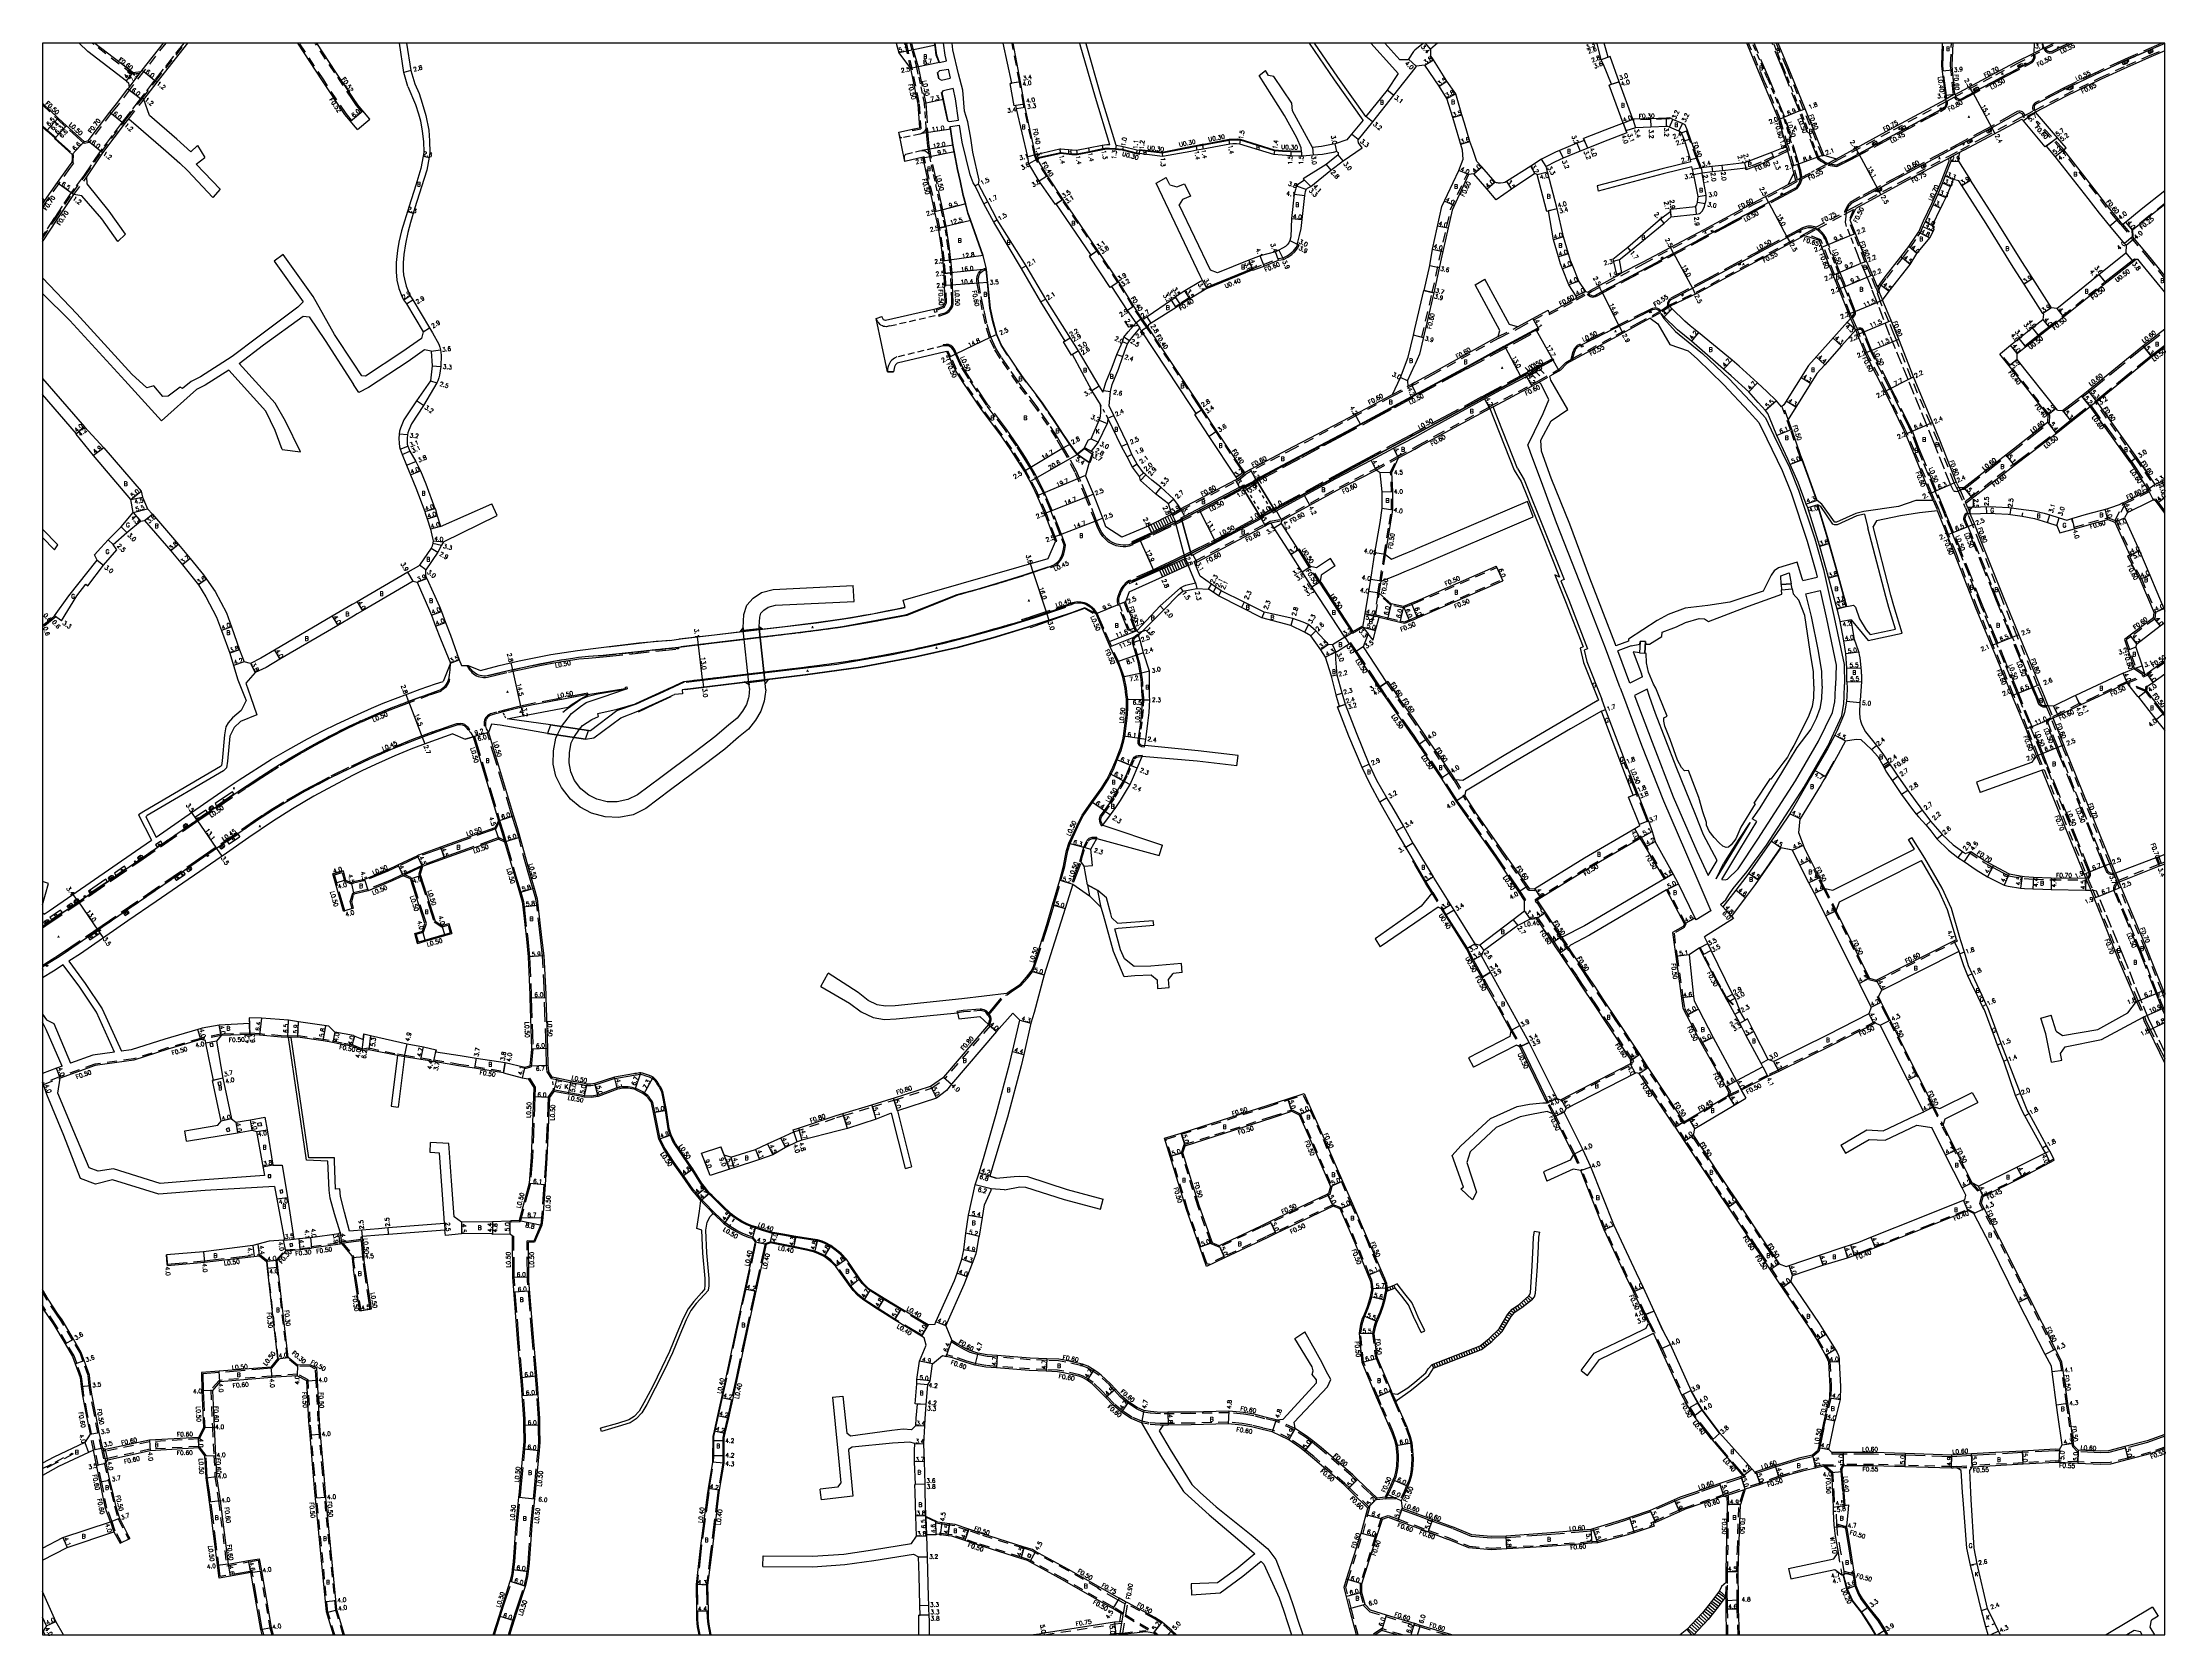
# Model space of a CAD drawing. Header units: metres. Extents: x -4000 to -3200, y -110400 to -109800.
import ezdxf

# ---------------------------------------------------------------- set-up
doc = ezdxf.new("R2010")
doc.units = ezdxf.units.M
doc.header["$LTSCALE"] = 2.5
doc.header["$PDMODE"] = 35
doc.header["$PDSIZE"] = 2
for name, pattern in [('2213000', [1.5, 1, -0.5]), ('2227000', [2.5, 2, -0.5]), ('2232000', [2.5, 1.5, -1]), ('2233000', [4, 3, -1]), ('6301000', [1, 0.5, -0.5])]:
    doc.linetypes.add(name, pattern=pattern)
doc.layers.get('0').update_dxf_attribs({"color": 150, "lineweight": 30})
for name, color, linetype in [('2101000', 177, 'Continuous'), ('2101001', 1, 'Continuous'), ('2102000', 191, 'Continuous'), ('2102001', 191, 'Continuous'), ('2203000', 5, 'Continuous'), ('2213000', 6, '2213000'), ('2213001', 209, '6301000'), ('2214000', 6, 'Continuous'), ('2214110', 1, 'Continuous'), ('2214120', 2, 'Continuous'), ('2214990', 7, 'Continuous'), ('2219000', 7, 'Continuous'), ('2227000', 3, '2227000'), ('2227100', 7, 'Continuous'), ('2231000', 162, 'Continuous'), ('2232000', 4, '2232000'), ('2233000', 62, '2233000'), ('2235000', 7, 'Continuous'), ('2236000', 3, 'Continuous'), ('2236100', 96, 'Continuous'), ('2238000', 11, 'Continuous'), ('2239000', 3, 'Continuous'), ('5107000', 24, '2232000'), ('6131000', 26, '613227'), ('6132000', 1, '6132000'), ('6165200', 3, 'Continuous'), ('6165400', 206, 'Continuous'), ('9107000', 111, 'Continuous'), ('9201100', 215, 'Continuous'), ('9201500', 222, 'Continuous'), ('9201600', 215, 'Continuous'), ('9202100', 82, 'Continuous'), ('9202200', 155, '6301000'), ('9203500', 155, 'Continuous'), ('9301100', 77, 'Continuous'), ('9303100', 86, 'Continuous'), ('999', 7, 'Continuous')]:
    doc.layers.add(name, color=color, linetype=linetype)
doc.styles.add('Dm_Anotation', font='txt.shx', dxfattribs={"bigfont": 'pscdm.shx'})
doc.linetypes.add('6132000', pattern='A,1e-07,[100,DM.shx,S=0.25,R=0,X=0,Y=0],0.05,[100,DM.shx,S=0.2,R=0,X=0,Y=0],0.05,[100,DM.shx,S=0.15,R=0,X=0,Y=0],0.05,[100,DM.shx,S=0.1,R=0,X=0,Y=0],0.05,[100,DM.shx,S=0.05,R=0,X=0,Y=0],4.8', length=5)
doc.linetypes.add('613227', pattern='A,3.5,[1,dmdr.shx,S=0.15,R=0,X=0,Y=0],0,[1,dmdr.shx,S=0.075,R=0,X=0,Y=0],1.5', length=5)

# ---------------------------------------------------------------- blocks, each defined once
blk = doc.blocks.new('223800')
blk.add_circle((0, 0), 0.75)
blk = doc.blocks.new('223900')
blk.add_lwpolyline([(-0.2, -0.4), (-0.4, -0.3), (-0.5, -0.3), (-0.5, -0.2), (-0.4, 0), (-0.5, 0.2), (-0.5, 0.3), (-0.4, 0.3), (-0.2, 0.4), (0, 0.5), (0, 0.5), (0, 0.5), (0.2, 0.4), (0.4, 0.3), (0.5, 0.3), (0.5, 0.2), (0.4, 0), (0.5, -0.2), (0.5, -0.3), (0.4, -0.3), (0.2, -0.4), (0, -0.5), (0, -0.5), (0, -0.5)], close=True)

msp = doc.modelspace()

# ---------------------------------------------------------------- linework, layer by layer
at = {"layer": '2101000'}
for points in [[(-3968.36, -109814.34), (-3982.84, -109803.21), (-3986.16, -109800)], [(-3965.99, -109811.1), (-3980.26, -109800.13), (-3980.4, -109800)], [(-3962.4, -109810.21), (-3954.42, -109800)], [(-3961.77, -109821.24), (-3956.8, -109814.74), (-3945.18, -109800)], [(-3883.88, -109829.4), (-3886, -109826.86), (-3894.43, -109814.18), (-3903.8, -109800)], [(-3879.27, -109825.56), (-3881.18, -109823.27), (-3882.74, -109820.93), (-3889.38, -109810.93), (-3896.61, -109800)], [(-3862.26, -109816.35), (-3863.82, -109811.13), (-3865.38, -109800)], [(-3862.74, -109800), (-3861.13, -109810.33), (-3859.63, -109815.39), (-3858.04, -109819.06)], [(-3678.22, -109800), (-3677.24, -109803.69), (-3672.87, -109809.6), (-3670.02, -109823), (-3669.48, -109831.91)], [(-3661.92, -109807.26), (-3662.94, -109804.53), (-3663.54, -109800)], [(-3587.73, -109905.47), (-3591.05, -109900.78), (-3596.98, -109891.72), (-3597.58, -109892.09), (-3605.35, -109880.32), (-3604.78, -109879.91), (-3617.87, -109860.62), (-3618.21, -109860.84), (-3624.38, -109852.02), (-3628.22, -109845.52), (-3628.65, -109842.86), (-3632.92, -109824.78), (-3633.06, -109823.48), (-3633.75, -109823.59), (-3635.3, -109815.24), (-3634.66, -109815.13), (-3637.86, -109800)], [(-3625.64, -109842.13), (-3629.55, -109824.27), (-3629.79, -109822.99), (-3631.36, -109814.56), (-3634.14, -109800)], [(-3479.51, -109800), (-3482.74, -109802.65)], [(-3474.12, -109800), (-3476.87, -109802.24)], [(-3412.46, -109806.34), (-3414, -109800.13), (-3414.67, -109800.33), (-3414.76, -109800)], [(-3410.63, -109802.65), (-3411.34, -109800)], [(-3351.55, -109814.42), (-3357.61, -109800)], [(-3341.95, -109809.06), (-3345.82, -109800)], [(-3284.1, -109808.7), (-3283.85, -109800)], [(-3280.18, -109808.48), (-3279.85, -109800)], [(-3249.26, -109800), (-3249.37, -109803.84)], [(-3246.12, -109800), (-3246.16, -109800.12), (-3245.64, -109801.94)], [(-3245.64, -109801.94), (-3241.83, -109800)], [(-3482.74, -109802.65), (-3483.24, -109803.22), (-3485.13, -109806.01), (-3485.4, -109806.36)], [(-3482.74, -109907.76), (-3479.35, -109893.25), (-3479.15, -109893.29), (-3477.02, -109883.87), (-3476.07, -109877.64), (-3472.49, -109861.64), (-3466.11, -109847.96), (-3464.55, -109843.79), (-3464.71, -109840.32), (-3468.37, -109827.99), (-3470.72, -109820.85), (-3473.54, -109816.28), (-3478.92, -109808.33), (-3482.21, -109808.74)], [(-3476.87, -109802.24), (-3476.8, -109804.63)], [(-3404.25, -109830.14), (-3411.05, -109832.81), (-3419.1, -109835.93), (-3418.77, -109836.66), (-3421.63, -109837.78), (-3428.18, -109840.5), (-3429.66, -109841.15), (-3434.95, -109843.71), (-3438.99, -109846.33), (-3448.21, -109852.23), (-3448.78, -109852.5), (-3449.47, -109852.68), (-3450.44, -109852.78), (-3451.15, -109852.75), (-3451.6, -109852.73), (-3451.99, -109852.68), (-3452.42, -109852.46), (-3457.47, -109846.7), (-3459.34, -109844.57), (-3460.92, -109840.06), (-3461.93, -109837.05), (-3464.04, -109830.22), (-3465.01, -109827.04), (-3467.31, -109819.18), (-3470.61, -109814.36), (-3475.74, -109806.25), (-3476.8, -109804.63)], [(-3408.55, -109815.54), (-3411.64, -109808.11), (-3412.46, -109806.34)], [(-3374.75, -109846.99), (-3375.09, -109846.14), (-3376.2, -109843.33), (-3378.8, -109836.21), (-3380, -109832.94), (-3380.78, -109830.82), (-3381.81, -109830.34), (-3385.47, -109828.75), (-3386.64, -109828.19), (-3387.91, -109828.25), (-3393.87, -109828.55), (-3400.51, -109828.73), (-3405.72, -109814.54), (-3409.11, -109805.02), (-3409.85, -109805.31), (-3410.63, -109802.65)], [(-3279.07, -109819.4), (-3279.26, -109818.44), (-3280.02, -109810.19), (-3280.18, -109808.48)], [(-3279.07, -109819.4), (-3264.08, -109811.34), (-3256.31, -109807.25), (-3249.37, -109803.84)], [(-3200, -109802.93), (-3205.27, -109805.2), (-3214.13, -109809.09), (-3224, -109813.55), (-3237.5, -109820.16), (-3248.77, -109825.99)], [(-3968.36, -109814.34), (-3967.55, -109815.01), (-3967.36, -109816.71), (-3967.77, -109817.24)], [(-3965.99, -109811.1), (-3962.81, -109810.75), (-3962.4, -109810.21)], [(-3662.03, -109813.47), (-3662.54, -109811.05)], [(-3482.74, -109809.42), (-3490.77, -109819.66), (-3498.7, -109829.69), (-3504.02, -109836.4)], [(-3489, -109811.51), (-3493.21, -109817.76), (-3501.19, -109827.69)], [(-3482.21, -109808.74), (-3482.74, -109809.42)], [(-3409.49, -109815.88), (-3408.55, -109815.54)], [(-3404.25, -109830.14), (-3409.49, -109815.88)], [(-3342.6, -109838.97), (-3345.56, -109828.79), (-3351.55, -109814.42)], [(-3328.57, -109842.23), (-3335.64, -109824.79), (-3341.95, -109809.06)], [(-3282.64, -109821.32), (-3282.75, -109819.78), (-3283.89, -109810.64), (-3284.1, -109808.7)], [(-4000, -109822.64), (-3994.02, -109828.28), (-3990.93, -109831.19), (-3984.3, -109837.15), (-3982.83, -109836.88)], [(-3982.83, -109836.88), (-3974.65, -109826.02), (-3972.13, -109822.94), (-3967.77, -109817.24)], [(-3858.04, -109819.06), (-3856.94, -109822.66), (-3855.49, -109827.29), (-3854.33, -109832.83), (-3854.08, -109836.88), (-3854, -109841.2), (-3854.23, -109843.01), (-3855.15, -109847.85), (-3857.08, -109854.18), (-3859.62, -109862.13), (-3861.32, -109867.68), (-3862.24, -109871.4), (-3863.17, -109875.7), (-3863.77, -109879.66), (-3864.03, -109882.87), (-3864.07, -109885.76), (-3863.91, -109887.3), (-3863.53, -109888.93), (-3862.94, -109891.61), (-3861.95, -109894.18), (-3861.38, -109895.29), (-3860.34, -109896.8)], [(-3658.63, -109829.4), (-3660.93, -109818.62)], [(-3323.77, -109843.62), (-3302.61, -109831.96), (-3282.64, -109821.32)], [(-4000, -109831.56), (-3998.48, -109833.01), (-3998.41, -109832.94), (-3995.26, -109835.77), (-3995.46, -109835.99), (-3988.83, -109841.95), (-3988.78, -109842.34), (-3988.78, -109842.92), (-3988.83, -109843.76), (-3988.87, -109844.82), (-3990.37, -109846.8), (-3994.44, -109852.58), (-3999.17, -109859.29)], [(-3983.29, -109850.47), (-3977.2, -109841.37), (-3969.08, -109830.58), (-3967.45, -109828.5)], [(-3677.17, -109833.52), (-3672.12, -109832.46), (-3671.53, -109832.34), (-3669.48, -109831.91)], [(-3645.39, -109880.05), (-3650.08, -109866.88), (-3651.03, -109864.08), (-3651.99, -109860.53), (-3652.85, -109857.4), (-3653.96, -109851.95), (-3654.93, -109847.64), (-3655.74, -109843.64), (-3656.25, -109841.03), (-3656.76, -109838.43), (-3657.65, -109832.48), (-3657.79, -109831.5)], [(-3502.25, -109828.99), (-3506.61, -109834.35), (-3508.35, -109836.47), (-3512.77, -109837.96), (-3514.07, -109838.26), (-3517.94, -109839.03), (-3521.24, -109839.31)], [(-3378.67, -109844.74), (-3378.8, -109844.05), (-3380.92, -109836.82), (-3382.25, -109833.77), (-3383.2, -109833.22), (-3386.7, -109831.7), (-3387.35, -109831.42), (-3387.82, -109831.45), (-3393.71, -109831.74), (-3399.59, -109832), (-3403.16, -109833.04)], [(-3275.85, -109840.38), (-3268.03, -109836.2), (-3253.96, -109828.66), (-3253.96, -109828.66)], [(-3214.64, -109876.16), (-3215.19, -109875.51), (-3220.7, -109868.85), (-3224.65, -109864.09), (-3228.97, -109858.61), (-3241.35, -109842.76), (-3244.69, -109838.81), (-3245.1, -109839.1), (-3253.36, -109829.36), (-3253.96, -109828.66)], [(-3216.43, -109867.74), (-3217.62, -109866.3), (-3221.54, -109861.57), (-3225.75, -109856.07), (-3238.13, -109840.22), (-3237.26, -109839.54), (-3240.51, -109835.71), (-3248.77, -109825.99)], [(-3597.72, -109838.35), (-3598.85, -109838.38), (-3600.59, -109838.61), (-3605.73, -109839.59), (-3610.28, -109840.45), (-3611.86, -109840.41), (-3616.2, -109839.93), (-3616.48, -109840), (-3625.05, -109842), (-3625.64, -109842.13)], [(-3512.12, -109840.89), (-3513.44, -109841.19), (-3517.52, -109842.01), (-3520.99, -109842.3), (-3524.88, -109842.62), (-3525.49, -109842.62), (-3529.51, -109842.5), (-3532.69, -109842.3), (-3535.91, -109842.03), (-3548.73, -109838.11), (-3549.98, -109837.99), (-3551.35, -109838), (-3552.39, -109838.07), (-3562.5, -109839.94), (-3564.94, -109840.39), (-3567.13, -109840.8), (-3577.86, -109842.8), (-3586.59, -109841.66), (-3587.63, -109841.46), (-3592.85, -109840.09), (-3594.44, -109839.95), (-3595.49, -109839.86), (-3597.78, -109839.71), (-3599.57, -109839.79), (-3600.34, -109839.89), (-3605.46, -109840.96), (-3610.02, -109841.83), (-3611.96, -109841.81), (-3616.17, -109841.36), (-3624.76, -109843.26), (-3625.06, -109843.79)], [(-3525.43, -109841.12), (-3529.49, -109841), (-3532.59, -109840.9), (-3535.65, -109840.65), (-3548.45, -109836.64), (-3549.75, -109836.55), (-3551.23, -109836.59), (-3552.65, -109836.69), (-3561.58, -109838.35), (-3562.75, -109838.57), (-3565.2, -109839.02), (-3567.36, -109839.42), (-3577.91, -109841.5), (-3586.48, -109840.47), (-3587.48, -109840.37), (-3592.68, -109839.11), (-3595.33, -109838.57)], [(-3543.79, -109885.59), (-3539.55, -109884.04), (-3534.09, -109881.83), (-3532.23, -109881.57), (-3530.58, -109880.69), (-3529.09, -109879.72), (-3527.97, -109878.72), (-3526.91, -109877.36), (-3526.31, -109876.14), (-3526.85, -109875.88), (-3527.12, -109875.74), (-3526.86, -109875.05), (-3526.13, -109872.57), (-3525.6, -109869.88), (-3525.19, -109866.47), (-3524.13, -109857.41), (-3523.88, -109855.92), (-3523.71, -109855.22), (-3523.16, -109854.69), (-3522.47, -109854.31), (-3521.97, -109854.03), (-3514.36, -109847.85), (-3509.7, -109844.37), (-3502.52, -109839.54), (-3503.9, -109837.6), (-3504, -109837.38), (-3504.07, -109837.1), (-3504.09, -109836.77), (-3504.02, -109836.4)], [(-3402.84, -109833.88), (-3411.57, -109837.18), (-3417.46, -109839.58), (-3420.42, -109840.74), (-3426.87, -109843.42), (-3429.86, -109844.77), (-3433.26, -109846.54)], [(-3403.16, -109833.04), (-3402.84, -109833.88)], [(-3342.6, -109838.97), (-3348.32, -109841.2), (-3358.49, -109845.16), (-3366.96, -109846.12), (-3370.79, -109846.55), (-3374.75, -109846.99)], [(-3275.85, -109840.38), (-3277.42, -109841.22), (-3277.91, -109843.36), (-3277.88, -109844.18), (-3277.83, -109844.47), (-3273.27, -109851.62)], [(-3668.1, -109842.97), (-3674.97, -109844.65)], [(-3659.75, -109897.75), (-3659.98, -109891.37), (-3660.14, -109886.8), (-3660.54, -109882.14), (-3661.18, -109876.87), (-3662.24, -109869.78), (-3663.59, -109863.64), (-3668.03, -109843.34), (-3668.1, -109842.97)], [(-3585.56, -109903.87), (-3588.63, -109899.18), (-3594.27, -109890.02), (-3602.25, -109878.12), (-3615.28, -109858.92), (-3621.12, -109850.06), (-3624.88, -109844.08), (-3625.06, -109843.79)], [(-3512.12, -109840.89), (-3511.85, -109841.08), (-3511.68, -109841.27), (-3511.59, -109841.46), (-3511.56, -109841.78), (-3511.64, -109842.08), (-3516.18, -109845.72), (-3524.85, -109851.11), (-3524.29, -109851.67), (-3526.85, -109853.35), (-3527.3, -109853.96), (-3527.59, -109854.65), (-3527.74, -109855.13), (-3528.21, -109857), (-3529.17, -109866.16), (-3529.51, -109872.98), (-3529.8, -109874.4), (-3530.23, -109875.28), (-3530.82, -109876.03), (-3531.47, -109876.61), (-3532.57, -109877.33), (-3534.01, -109878.1), (-3535.24, -109878.63), (-3541.03, -109880.22), (-3545.34, -109881.79), (-3557.06, -109886.56)], [(-3429.11, -109862.44), (-3432.76, -109848.49), (-3433.26, -109846.54)], [(-3376.94, -109861.63), (-3376.37, -109861.02), (-3376.22, -109859.9), (-3375.93, -109857.88), (-3377.61, -109849.71), (-3378.07, -109847.7), (-3378.27, -109846.68)], [(-3342.08, -109840.7), (-3347.41, -109843.31), (-3351.92, -109845.45), (-3357.83, -109847.78), (-3357.93, -109847.38), (-3357.98, -109847.2), (-3366.74, -109848.11), (-3370.56, -109848.54), (-3374.48, -109849.07)], [(-3339.83, -109848.86), (-3340.46, -109846.4), (-3342.08, -109840.7)], [(-3328.57, -109842.23), (-3323.77, -109843.62)], [(-3280.84, -109843.07), (-3298.72, -109852.68), (-3316.48, -109862.37)], [(-3280.84, -109843.07), (-3280.72, -109844.69), (-3282.82, -109850.09), (-3283.81, -109852.66), (-3285.56, -109856.89), (-3287.34, -109860.88), (-3290.42, -109867.41), (-3291.21, -109869.12), (-3292.29, -109871.57), (-3292.91, -109871.26)], [(-3601.24, -109936.25), (-3604.46, -109930.89), (-3611.73, -109917.42), (-3612.07, -109917.63), (-3615.09, -109912.65), (-3614.49, -109912.29), (-3623.66, -109897.55), (-3630.97, -109885), (-3641.41, -109867.45), (-3645.19, -109860.61), (-3648.49, -109853.82), (-3649.15, -109852.63)], [(-3600.21, -109931.6), (-3601.64, -109929.16), (-3609.54, -109916.03), (-3614.05, -109908.87), (-3621.85, -109896.5), (-3629.16, -109883.93), (-3640.13, -109866.66), (-3643.7, -109859.79), (-3647.14, -109853.17), (-3646.97, -109851.65)], [(-3462.46, -109849.59), (-3468.69, -109862.94), (-3472.79, -109881.3), (-3475.55, -109894.13), (-3480.95, -109917.22), (-3482.74, -109921.26)], [(-3460.48, -109849.34), (-3462.46, -109849.59)], [(-3437.46, -109849.14), (-3446.24, -109855.12), (-3452.05, -109859.03), (-3455.48, -109855.04), (-3460.48, -109849.34)], [(-3436.63, -109849.48), (-3437.46, -109849.14)], [(-3432.98, -109863.43), (-3436.63, -109849.48)], [(-3405.68, -109881.72), (-3401.41, -109878.27), (-3388.75, -109867.86), (-3386.04, -109865.48), (-3376.67, -109864.52), (-3375.9, -109864.36), (-3375.48, -109864.18), (-3375.08, -109863.94), (-3374.41, -109863.3), (-3373.88, -109862.47), (-3373.52, -109861.58), (-3373.28, -109860.5), (-3373.07, -109859.71), (-3372.97, -109859.06), (-3372.91, -109857.94), (-3372.97, -109857.38), (-3374.45, -109849.19), (-3374.48, -109849.07)], [(-3404.86, -109886.6), (-3396.62, -109882.51), (-3373.68, -109870.2), (-3355.34, -109860.36), (-3342.04, -109853.35)], [(-3339.83, -109848.86), (-3342.04, -109853.35)], [(-3277.69, -109851.94), (-3279.8, -109851.44), (-3280.81, -109854.04), (-3282.56, -109858.25), (-3284.54, -109862.2), (-3287.76, -109868.79), (-3287.09, -109870.26)], [(-3245.78, -109902.21), (-3245.99, -109901.88), (-3253.06, -109890.88), (-3257.17, -109884.42), (-3267.42, -109868.04), (-3276.57, -109853.71), (-3277.69, -109851.94)], [(-3242.73, -109899.74), (-3249.77, -109888.79), (-3253.88, -109882.33), (-3264.14, -109865.93), (-3273.27, -109851.62)], [(-3200, -109855.7), (-3208.94, -109862.75), (-3214.73, -109867.44), (-3215.9, -109868.38)], [(-4000, -109874.89), (-3994.43, -109866.45), (-3988.15, -109857.01)], [(-3421.92, -109895.42), (-3424.65, -109891.17), (-3427.03, -109885.15), (-3427.79, -109883.26), (-3428.59, -109880.55), (-3430.51, -109874.12), (-3432.4, -109863.28), (-3432.98, -109863.43)], [(-3418.31, -109893.68), (-3420.93, -109889.7), (-3423.32, -109883.68), (-3424.01, -109881.94), (-3424.76, -109879.41), (-3426.66, -109873.04), (-3429.11, -109862.44)], [(-3408.13, -109881.44), (-3402.48, -109876.95), (-3390.13, -109866.28), (-3386.29, -109863.4), (-3386.39, -109862.6), (-3376.94, -109861.63)], [(-3318.58, -109866.69), (-3316.48, -109862.37)], [(-3200, -109860.79), (-3206.47, -109865.9), (-3212.23, -109870.56)], [(-3335.86, -109872.54), (-3342.79, -109876.29), (-3376.39, -109894.37), (-3386.42, -109899.16)], [(-3335.86, -109872.54), (-3330.26, -109874.34)], [(-3308.36, -109891.96), (-3310.24, -109887.33), (-3312.51, -109882.15), (-3316.57, -109871.71), (-3318.58, -109866.69)], [(-3308.36, -109891.96), (-3307.93, -109891.41), (-3307.57, -109890.95), (-3307.48, -109890.83), (-3305.39, -109888.13), (-3299.51, -109880.62), (-3296.58, -109876.72), (-3293.65, -109872.44), (-3292.91, -109871.26)], [(-3287.09, -109870.26), (-3288.6, -109873.37)], [(-3216.43, -109867.74), (-3215.9, -109868.38)], [(-3212.23, -109870.56), (-3212.11, -109872.96)], [(-3644.22, -109885.27), (-3644.35, -109884.66), (-3645.39, -109880.05)], [(-3318.45, -109903.81), (-3318.75, -109903.1), (-3319.18, -109902.11), (-3322.86, -109892.67), (-3325.03, -109887.45), (-3329.25, -109876.91), (-3330.26, -109874.34)], [(-3306.5, -109896.94), (-3303.89, -109893.54), (-3295.98, -109883.41), (-3293.54, -109879.32), (-3288.6, -109873.37)], [(-3240.75, -109899.99), (-3224.91, -109887.22), (-3214.79, -109879.06)], [(-3214.64, -109876.16), (-3214.79, -109879.06)], [(-3200, -109887.73), (-3205.57, -109880.84), (-3211.56, -109873.61), (-3212.11, -109872.96)], [(-3607.24, -109952.89), (-3609.88, -109955.03), (-3610.01, -109954.88), (-3612.68, -109951.22), (-3615.16, -109947.48), (-3618.5, -109942.28), (-3620.66, -109939.15), (-3621.26, -109938.27), (-3623.07, -109935.65), (-3625.38, -109932.6), (-3629.1, -109927.71), (-3630, -109926.52), (-3632.69, -109922.56), (-3636.05, -109917.62), (-3636.39, -109917.13), (-3638.46, -109913.83), (-3640.26, -109909.85), (-3641.59, -109905.03), (-3642.71, -109899.89), (-3643.62, -109890.28), (-3644.22, -109885.27)], [(-3543.98, -109885.12), (-3561.3, -109892.16)], [(-3543.98, -109885.12), (-3543.83, -109885.49), (-3543.79, -109885.59)], [(-3417.52, -109893.82), (-3416.38, -109893.13), (-3406.53, -109887.73)], [(-3408.13, -109881.44), (-3406.53, -109887.73)], [(-3405.68, -109881.72), (-3404.86, -109886.6)], [(-3255.66, -109917.04), (-3252.52, -109914.53), (-3252.83, -109914.14), (-3247.83, -109910.13), (-3247.52, -109910.52), (-3243.52, -109907.36), (-3238.16, -109903.17), (-3222.31, -109890.39), (-3222.62, -109890), (-3212.39, -109882), (-3211.5, -109881.31)], [(-3211.5, -109881.31), (-3210.82, -109881.41), (-3210.22, -109881.5)], [(-3200, -109893.9), (-3208.67, -109883.37), (-3210.22, -109881.5)], [(-3562.75, -109889.54), (-3563.45, -109889.9), (-3569.43, -109893.43), (-3572.94, -109895.64), (-3572.77, -109895.89), (-3574.44, -109896.93), (-3583.63, -109903.19), (-3584.76, -109903.93)], [(-3561.3, -109892.16), (-3561.1, -109892.51), (-3567.56, -109896.39), (-3571.02, -109898.56), (-3572.7, -109899.62), (-3582.12, -109905.55), (-3583.15, -109906.2)], [(-3432.09, -109901.72), (-3422.07, -109896.29)], [(-3421.92, -109895.42), (-3422.07, -109896.29)], [(-3418.31, -109893.68), (-3417.52, -109893.82)], [(-3862.81, -109898.32), (-3856.54, -109908.82)], [(-3860.34, -109896.8), (-3854.06, -109907.32), (-3852.94, -109909.17), (-3850.64, -109913.5), (-3850.21, -109914.62), (-3849.98, -109915.64), (-3849.78, -109917.58), (-3849.84, -109921.87), (-3850.32, -109925.15), (-3850.57, -109926.17), (-3851.01, -109927.34), (-3851.31, -109928), (-3856.36, -109936.6), (-3860.96, -109943.56), (-3861.94, -109945.96), (-3862.26, -109946.94), (-3862.39, -109947.72), (-3862.54, -109948.96), (-3862.56, -109950.21), (-3862.48, -109951.18), (-3862.33, -109951.9), (-3861.52, -109953.87), (-3859.21, -109957.68), (-3857.55, -109961.21), (-3855.55, -109966.12), (-3852.09, -109975.37), (-3851.91, -109975.83), (-3851.19, -109978.14), (-3850.04, -109981.74), (-3849.92, -109982.2)], [(-3585.56, -109903.87), (-3584.76, -109903.93)], [(-3443.99, -109907), (-3438.19, -109903.78), (-3432.51, -109900.67), (-3432.29, -109901.23), (-3432.09, -109901.72)], [(-3394.02, -109903.73), (-3398.39, -109906.06), (-3406.61, -109910.57), (-3422.95, -109919.33), (-3425.42, -109920.83), (-3427.81, -109923.29), (-3431.88, -109925.57)], [(-3389.79, -109901.99), (-3389.94, -109902.06)], [(-3346.27, -109947.85), (-3349.1, -109941.11), (-3349.64, -109939.65), (-3350.56, -109938.47), (-3353.27, -109935.49), (-3356.8, -109931.5), (-3363.47, -109925.44), (-3366.34, -109922.93), (-3378.45, -109912.31), (-3383.7, -109908.02), (-3388.71, -109903.17), (-3389.79, -109901.99)], [(-3385.95, -109899.99), (-3386.42, -109899.16)], [(-3346.41, -109934.87), (-3350.09, -109931.36), (-3353.57, -109928.09), (-3360.52, -109921.78), (-3363.06, -109919.56), (-3364.43, -109918.39), (-3375.79, -109909.05), (-3378.91, -109906.51), (-3380.97, -109904.82), (-3385.75, -109900.19), (-3385.95, -109899.99)], [(-3318.45, -109903.81), (-3334.37, -109921.51), (-3343.63, -109936.37), (-3344.57, -109937.06), (-3346.41, -109934.87)], [(-3277.65, -109967.44), (-3278.63, -109965.37), (-3284.78, -109949.62), (-3287.54, -109943.06), (-3294.8, -109925.84), (-3300.33, -109911.64), (-3301.32, -109909.21), (-3303.18, -109904.54), (-3306.5, -109896.94)], [(-3244.1, -109940.06), (-3258.68, -109921.69), (-3262.28, -109917.26), (-3261.97, -109917), (-3258.14, -109913.91), (-3255, -109911.39), (-3250, -109907.38), (-3245.98, -109904.21)], [(-3245.78, -109902.21), (-3245.98, -109904.21)], [(-3240.75, -109899.99), (-3242.73, -109899.74)], [(-3600.21, -109931.6), (-3600.05, -109930.91), (-3599.17, -109927.9), (-3596.78, -109922.09), (-3595.09, -109917.33), (-3592.87, -109912.57), (-3592.42, -109910.9), (-3590.8, -109908.79), (-3587.73, -109905.47)], [(-3597.98, -109936.78), (-3597.49, -109931.35), (-3596.8, -109928.72), (-3594.44, -109922.96), (-3592.81, -109918.09), (-3591.64, -109914.94), (-3591.06, -109913.42), (-3590.31, -109912.25), (-3588.9, -109910.41), (-3586.41, -109907.48)], [(-3589.24, -109988.6), (-3581.52, -109984.89), (-3573.78, -109981.23), (-3563.7, -109976.06), (-3547.2, -109967.34), (-3525.53, -109955.72), (-3511.41, -109948.1), (-3498.31, -109941.09), (-3481.48, -109932.03), (-3467.73, -109924.66), (-3436.46, -109907.88), (-3436, -109907.87)], [(-3549.65, -109964.31), (-3550.09, -109963.66), (-3560.28, -109948.33), (-3565.62, -109939.94), (-3565.12, -109939.61), (-3566.88, -109936.94), (-3585.71, -109908.51), (-3585.95, -109908.16), (-3586.41, -109907.48)], [(-3583.15, -109906.2), (-3583.38, -109906.97)], [(-3546.79, -109961.93), (-3547.08, -109961.51), (-3548.37, -109959.64), (-3557.29, -109946.33), (-3562.78, -109938.07), (-3564.54, -109935.4), (-3583.38, -109906.97)], [(-3491.1, -109932.42), (-3488.14, -109926.03), (-3485.22, -109918.34), (-3483.28, -109910.07), (-3482.74, -109907.76)], [(-3451.29, -109910.65), (-3476.14, -109924.44), (-3482.74, -109927.99)], [(-3449.26, -109914.32), (-3436.21, -109907.37), (-3436, -109907.87)], [(-3316.55, -109908.13), (-3321.88, -109914.05), (-3328.23, -109921.25), (-3331.23, -109924.59)], [(-3287.36, -109972.4), (-3288.48, -109969.8), (-3294.99, -109953.86), (-3297.66, -109947.37), (-3298.52, -109945.64), (-3304.09, -109934.27), (-3305.59, -109931.32), (-3311.86, -109918.99), (-3313.02, -109916.81), (-3315.81, -109909.86), (-3316.55, -109908.13)], [(-3208.27, -109914.1), (-3200, -109907.71)], [(-3853.55, -109916.11), (-3853.13, -109921.63), (-3853.71, -109927.28), (-3859.03, -109934.83), (-3863.8, -109942.06), (-3865.09, -109945.2), (-3865.38, -109946.24), (-3865.58, -109947.42), (-3865.64, -109949.03), (-3865.56, -109950.77), (-3865.4, -109952.14), (-3865.22, -109953.02), (-3864.36, -109955.11), (-3862.73, -109959.12), (-3861.26, -109962.72), (-3859.27, -109967.58), (-3855.91, -109976.56), (-3855.69, -109977.14), (-3855, -109979.35), (-3853.8, -109983.17), (-3852.95, -109986.59), (-3852.79, -109987.61), (-3852.84, -109988.52), (-3853.11, -109989.58), (-3853.52, -109990.41), (-3857.84, -109996.74), (-3858.27, -109997.17)], [(-3620.89, -109994.23), (-3618.13, -109987.85), (-3618.73, -109986.24), (-3622.21, -109977.29), (-3625.01, -109970.7), (-3625.83, -109969.02), (-3627.76, -109965.26), (-3628.27, -109964.33), (-3629.89, -109961.4), (-3632.05, -109957.82), (-3634.99, -109953.25), (-3639.11, -109947.27), (-3646.08, -109938.08), (-3652.96, -109927.97), (-3655.94, -109923.22), (-3658.11, -109918.42), (-3659.15, -109916.31)], [(-3449.26, -109914.32), (-3474.11, -109928.12), (-3482.13, -109932.39), (-3482.74, -109932.72)], [(-3255.65, -109919.24), (-3255.66, -109917.04)], [(-3240.45, -109938.39), (-3255.65, -109919.24)], [(-3228.94, -109930.97), (-3208.27, -109914.1)], [(-3225.65, -109935.12), (-3205, -109918.27)], [(-3205, -109918.27), (-3200, -109914.5)], [(-4000, -109926.44), (-3984.12, -109944.61), (-3976.92, -109952.55), (-3962.75, -109968.92), (-3962.24, -109971.15), (-3960.45, -109975.49), (-3958.57, -109977.57), (-3948.73, -109988.97), (-3944.31, -109994.26), (-3939.29, -110000.41), (-3938.12, -110002.09), (-3934.95, -110006.66), (-3930.67, -110014.71), (-3928.76, -110020.03), (-3925.76, -110028.76), (-3924, -110033.26)], [(-3441.12, -109925.1), (-3453.5, -109931.75), (-3469.68, -109940.47), (-3486.51, -109949.49), (-3501.78, -109957.73), (-3527.55, -109971.58), (-3543.57, -109980.15), (-3552.53, -109985.01), (-3560.01, -109988.85), (-3566.66, -109992.12), (-3573.04, -109995.23), (-3578.56, -109997.81), (-3590.54, -110003.2), (-3590.45, -110003.4)], [(-3485.45, -109927.35), (-3482.74, -109921.26)], [(-3485.45, -109927.35), (-3485.34, -109929.34)], [(-3482.74, -109927.99), (-3484.01, -109928.64), (-3485.34, -109929.34)], [(-3482.74, -109948.5), (-3482.71, -109948.48), (-3476.39, -109944.98), (-3455.83, -109933.67), (-3450.34, -109930.72), (-3440.58, -109925.66), (-3440.8, -109925.32)], [(-3453.24, -109937.06), (-3438.63, -109929.37), (-3435.85, -109927.81)], [(-3441.12, -109925.1), (-3440.8, -109925.32)], [(-3331.23, -109924.59), (-3341.98, -109941.86)], [(-3995.47, -110015.93), (-3990.07, -110008.37), (-3979.41, -109994.94), (-3980.33, -109992.91), (-3978.06, -109990.2), (-3975.19, -109987.24), (-3970.32, -109982.36), (-3965.76, -109976.93), (-3966.65, -109972.05), (-3980.82, -109955.51), (-3987.29, -109947.37), (-3987.14, -109947.24), (-4000, -109932.51)], [(-3607.24, -109952.89), (-3607.37, -109952.74), (-3607.19, -109952.44), (-3605.69, -109949.54), (-3604.74, -109949.11), (-3601.65, -109942.16), (-3601.42, -109941.58), (-3601.3, -109941.19), (-3601.2, -109940.56), (-3601.06, -109939.12), (-3601.09, -109937.85), (-3601.24, -109936.25)], [(-3491.1, -109932.42), (-3492.05, -109932.92), (-3505.22, -109939.95), (-3510.27, -109942.65), (-3528.52, -109952.24), (-3544.63, -109960.78), (-3546.79, -109961.93)], [(-3482.74, -109932.72), (-3490.07, -109936.62), (-3503.25, -109943.66), (-3508.31, -109946.36), (-3526.56, -109955.96), (-3542.66, -109964.49)], [(-3238.66, -109938.53), (-3231.4, -109932.92), (-3228.94, -109930.97)], [(-3210.6, -109956.26), (-3225.65, -109935.12)], [(-3598.38, -109941.39), (-3598.4, -109941.69), (-3598.55, -109942.77), (-3598.7, -109943.41), (-3602.05, -109950.44), (-3604.74, -109953.79), (-3603.95, -109954.22), (-3604.28, -109954.94), (-3605.46, -109958.13), (-3606.88, -109963)], [(-3574.37, -109977.54), (-3575.63, -109973.63), (-3580.49, -109969.96), (-3586.08, -109964.93), (-3586.56, -109963.32), (-3589.09, -109959.9), (-3591.11, -109955.91), (-3593.28, -109952.07), (-3598.38, -109941.39)], [(-3571.01, -109975.56), (-3571.83, -109974.26), (-3573.57, -109971.9), (-3578.49, -109967.33), (-3581.86, -109964.72), (-3584.15, -109962.77), (-3585.05, -109962), (-3587.37, -109958.7), (-3589.39, -109955.1), (-3591.02, -109951), (-3596.23, -109940.33), (-3597.98, -109936.78)], [(-3482.74, -109953.04), (-3480.81, -109951.99), (-3474.5, -109948.5), (-3454.4, -109937.67)], [(-3454.4, -109937.67), (-3445.23, -109960.97)], [(-3444.06, -109960.39), (-3453.24, -109937.06)], [(-3331.1, -109972.43), (-3333.78, -109964.72), (-3336.61, -109957.11), (-3337.19, -109955.55), (-3340.6, -109945.6), (-3341.98, -109941.86)], [(-3277.65, -109967.44), (-3275.81, -109967.51), (-3260.01, -109955.19), (-3244.23, -109942.89)], [(-3275.03, -109973.36), (-3272.67, -109971.53), (-3256.88, -109959.22), (-3240.83, -109947.09), (-3235.36, -109942.68), (-3228.22, -109937.03)], [(-3244.1, -109940.06), (-3244.23, -109942.89)], [(-3240.45, -109938.39), (-3238.66, -109938.53)], [(-3213.04, -109958), (-3228.22, -109937.03)], [(-3499.14, -109957.27), (-3490.78, -109952.71), (-3482.74, -109948.5)], [(-3334.64, -109975.15), (-3335.2, -109973.73), (-3338.28, -109965.59), (-3341.3, -109958.83), (-3342.18, -109956.8), (-3346.27, -109947.85)], [(-3535.2, -109976.51), (-3534.85, -109976.31), (-3524.36, -109970.54), (-3512.49, -109964.11), (-3499.14, -109957.27)], [(-3493.74, -109992.76), (-3491.88, -109981.37), (-3491.07, -109975.89), (-3491.02, -109975.57), (-3491.03, -109969.06), (-3491.35, -109961.81), (-3488.88, -109956.34)], [(-3488.88, -109956.34), (-3482.74, -109953.04)], [(-3444.06, -109960.39), (-3441.48, -109964.68), (-3433.79, -109983.73), (-3426.44, -110002.13), (-3427.63, -110002.67), (-3424.73, -110009.98), (-3417.68, -110028.27), (-3418.89, -110028.83), (-3417.94, -110033.08), (-3412.27, -110047.26)], [(-3213.04, -109958), (-3206.16, -109968.6)], [(-3203.63, -109966.43), (-3210.6, -109956.26)], [(-3593.16, -109986.24), (-3599.13, -109982.28), (-3600.36, -109979.12), (-3603.88, -109970.06), (-3606.88, -109963)], [(-3571.01, -109975.56), (-3550.26, -109964.63), (-3549.65, -109964.31)], [(-3570.81, -109978.96), (-3569.55, -109978.3), (-3548.82, -109967.37), (-3548.05, -109966.97)], [(-3548.05, -109966.97), (-3547.82, -109967.34)], [(-3542.66, -109964.49), (-3542.54, -109964.7)], [(-3532.82, -109979.98), (-3522.31, -109974.2), (-3510.57, -109967.74), (-3497.33, -109960.95)], [(-3518.77, -110003.18), (-3506.4, -110022.13), (-3506.22, -110022.4), (-3502.34, -110020.16), (-3501.48, -110015.18), (-3500.08, -110006.72), (-3499.33, -110002.18), (-3497.74, -109992.1), (-3495.83, -109980.75), (-3495.03, -109975.31), (-3495.03, -109969.12), (-3495.84, -109961.97)], [(-3495.84, -109961.97), (-3497.33, -109960.95)], [(-3445.23, -109960.97), (-3442.65, -109965.26), (-3435, -109984.22), (-3428.19, -110001.25), (-3429.92, -110000.42), (-3425.94, -110010.45), (-3419.33, -110027.6), (-3420.38, -110028.08), (-3419.19, -110033.47), (-3413.52, -110047.64)], [(-3217.17, -109973.88), (-3215.93, -109973.35), (-3215.75, -109973.26), (-3206.16, -109968.6)], [(-3200, -109964.83), (-3203.63, -109966.43)], [(-3535.5, -109976.02), (-3535.35, -109976.26), (-3535.2, -109976.51)], [(-3319.83, -110040.71), (-3319.94, -110035.58), (-3320.29, -110030.14), (-3320.41, -110029.35), (-3320.96, -110025.3), (-3322.55, -110017.44), (-3323.18, -110014.7), (-3325.38, -110006.42), (-3327.56, -109998.66), (-3330.09, -109989.71), (-3334.64, -109975.15)], [(-3319.86, -110012.42), (-3321.72, -110005.42), (-3323.9, -109997.63), (-3327.15, -109986.13), (-3330.82, -109973.99)], [(-3257.4, -110046.28), (-3257.57, -110045.86), (-3265.35, -110027.01), (-3271.13, -110013.3), (-3279.28, -109992.37), (-3282.12, -109985.39), (-3284.91, -109978.13), (-3285.67, -109976.34)], [(-3274.38, -109974.92), (-3274.77, -109973.95), (-3275.03, -109973.36)], [(-3274.38, -109974.92), (-3273.42, -109974.89), (-3265.62, -109974.69), (-3263.77, -109974.79), (-3258.8, -109975.09), (-3253.31, -109975.82), (-3249.28, -109976.33), (-3245.45, -109977.2), (-3243.33, -109977.77), (-3239.84, -109978.92)], [(-3236.99, -109979.78), (-3235.1, -109979.22), (-3229.59, -109977.58), (-3221.89, -109975.49), (-3220.42, -109975.09), (-3217.17, -109973.88)], [(-3214.06, -109976.89), (-3205.13, -109972.54), (-3204.45, -109972.21)], [(-3204.45, -109972.21), (-3203.56, -109972.38)], [(-3200, -109977.16), (-3203.56, -109972.38)], [(-3992.77, -110017.82), (-3987.08, -110008.35), (-3983.6, -110003.97), (-3982.85, -110004.57), (-3977.01, -109996.75), (-3971.97, -109991.05), (-3973.4, -109988.99), (-3968.16, -109984.44), (-3963, -109980.23), (-3961.48, -109980.01), (-3951.64, -109991.42), (-3947.18, -109996.6), (-3942.64, -110002.29), (-3941.24, -110004.26), (-3938.37, -110008.74), (-3934.34, -110016.34), (-3932.52, -110021.38), (-3929.38, -110029.92), (-3928, -110034.55), (-3926.3, -110039.96)], [(-3583.27, -109982.04), (-3593.16, -109986.24)], [(-3582.01, -109984.54), (-3589.41, -109988.05), (-3589.24, -109988.6)], [(-3574.37, -109977.54), (-3583.27, -109982.04)], [(-3573.1, -109980.04), (-3582.01, -109984.54)], [(-3572.95, -109980.6), (-3573.1, -109980.04)], [(-3570.7, -109979.37), (-3570.81, -109978.96)], [(-3566.95, -109993.16), (-3566.38, -109992.86), (-3540.59, -109979.2)], [(-3565.61, -109995.97), (-3564.93, -109995.6), (-3539.14, -109981.94), (-3538.78, -109981.75), (-3537.05, -109980.83)], [(-3540.8, -109978.86), (-3540.68, -109979.06), (-3540.59, -109979.2)], [(-3509.07, -110023.89), (-3521.53, -110004.99), (-3525.24, -109999.36), (-3529.31, -109992.77), (-3535.74, -109982.87), (-3537.05, -109980.83)], [(-3532.97, -109981.07), (-3532.82, -109979.98)], [(-3522.49, -109997.53), (-3526.61, -109991.05), (-3532.97, -109981.07)], [(-3273.38, -109977.39), (-3265.66, -109977.19), (-3263.92, -109977.29), (-3259.1, -109977.57), (-3253.76, -109978.27), (-3249.16, -109979.25), (-3244.27, -109980.72), (-3240.74, -109981.78)], [(-3245.43, -110046.28), (-3247.29, -110041.81), (-3255.07, -110022.97), (-3260.77, -110009.05), (-3269, -109988.32), (-3271.83, -109981.22), (-3273.38, -109977.39)], [(-3240.74, -109981.78), (-3239.58, -109984.62), (-3234.02, -109983.07), (-3228.47, -109981.42), (-3221.47, -109979.52), (-3218.84, -109980.58), (-3213.21, -109993.01), (-3214.12, -109993.42), (-3209.4, -110002.09), (-3204.09, -110014.7)], [(-3239.84, -109978.92), (-3236.99, -109979.78)], [(-3214.06, -109976.89), (-3215.2, -109978.93)], [(-3215.2, -109978.93), (-3209.56, -109991.36)], [(-3848.81, -109988.02), (-3849.64, -109989.3), (-3850.99, -109991.84), (-3855.44, -109998.53), (-3855.57, -109998.95), (-3855.65, -109999.44), (-3855.64, -109999.85), (-3855.59, -110000.31), (-3855.45, -110001), (-3855.1, -110001.75), (-3850.34, -110012.42), (-3849.64, -110014.26), (-3848.06, -110018.35), (-3846.21, -110023.19), (-3842.96, -110032.47), (-3842.11, -110034.59), (-3839.52, -110034.58)], [(-3566.95, -109993.16), (-3567.08, -109992.68)], [(-3209.56, -109991.36), (-3205.71, -110000.53), (-3200.41, -110013.15), (-3200, -110014.11)], [(-3858.27, -109997.17), (-3862.23, -109999.48), (-3881.43, -110010.56), (-3882.74, -110011.32)], [(-3834.89, -110036.49), (-3827.91, -110034.63), (-3820.38, -110032.84), (-3808.44, -110030.5), (-3798.36, -110028.91), (-3789.39, -110027.76), (-3775.25, -110026.09), (-3763.53, -110025), (-3763.52, -110025.13), (-3759.53, -110024.6), (-3708.2, -110018.58), (-3695.4, -110016.61), (-3688.38, -110015.4), (-3674.83, -110012.71), (-3675.59, -110010.01), (-3620.89, -109994.23)], [(-3590.45, -110003.4), (-3590.3, -110003.75), (-3578.98, -109998.63)], [(-3578.98, -109998.63), (-3569.25, -109994.22)], [(-3577.83, -110001.18), (-3568.1, -109996.77)], [(-3569.25, -109994.22), (-3569.36, -109993.81)], [(-3565.35, -110003.41), (-3568.1, -109996.77)], [(-3515.24, -110026.68), (-3520.09, -110021.56), (-3522.74, -110019.18), (-3524.84, -110018.22), (-3528.7, -110016.84), (-3539.51, -110014.52), (-3547.03, -110010.72), (-3555.72, -110006.44), (-3557.72, -110005.12), (-3559.3, -110003.91), (-3563.66, -110000.91), (-3565.61, -109995.97)], [(-3522.07, -109997.25), (-3522.49, -109997.53)], [(-3482.75, -110010.62), (-3452.01, -109997.22)], [(-3860.26, -110002.85), (-3879.42, -110014.01), (-3881.33, -110015.13), (-3882.74, -110015.96)], [(-3860.26, -110002.85), (-3858.71, -110003.23)], [(-3858.71, -110003.23), (-3854.07, -110013.88), (-3853.37, -110015.69), (-3851.8, -110019.79), (-3849.95, -110024.6), (-3846.23, -110033.71), (-3848.91, -110040.61)], [(-3590.34, -110006.84), (-3591.78, -110010.57)], [(-3590.34, -110006.84), (-3577.83, -110001.18)], [(-3587.48, -110021.56), (-3578.66, -110012.14), (-3572.22, -110006.3), (-3571.02, -110005.32), (-3569.91, -110004.68), (-3569.01, -110004.32), (-3565.35, -110003.41)], [(-3586.89, -110023.27), (-3586.36, -110022.71), (-3577.27, -110013.58), (-3571.85, -110007.95), (-3570.13, -110006.53), (-3564.87, -110005.61), (-3560.5, -110005.88)], [(-3512.2, -110046.27), (-3512.37, -110045.68), (-3514.18, -110038.67), (-3516.33, -110031.44), (-3518.12, -110028.68), (-3521.9, -110023.42), (-3524.34, -110022.07), (-3529.5, -110019.53), (-3540.34, -110016.66), (-3548.06, -110012.78), (-3556.67, -110008.32), (-3558.74, -110006.95), (-3560.5, -110005.88)], [(-3518.77, -110003.18), (-3518.36, -110002.9)], [(-3496.12, -110007.29), (-3495.39, -110002.82)], [(-3482.75, -110010.62), (-3483.98, -110011.13), (-3487.03, -110012.4), (-3491.67, -110011.31), (-3496.12, -110007.29)], [(-3482.75, -110017.11), (-3481.68, -110016.67), (-3449.61, -110002.72)], [(-3995.47, -110015.93), (-3996.73, -110016.96), (-3998.26, -110018.21), (-3999.38, -110019.12), (-3999.65, -110019.22), (-3999.94, -110019.29), (-4000, -110019.3)], [(-3994.96, -110016.29), (-3999.08, -110019.65), (-3999.48, -110019.8), (-3999.83, -110019.89), (-4000, -110019.91)], [(-3992.77, -110017.82), (-3994.96, -110016.29)], [(-3882.74, -110011.32), (-3883.25, -110011.62), (-3890.76, -110016.04), (-3912.5, -110028.83), (-3917.63, -110031.85), (-3921.58, -110033.88), (-3924, -110033.26)], [(-3882.74, -110015.96), (-3888.73, -110019.48), (-3910.47, -110032.27), (-3915.66, -110035.33), (-3919.79, -110037.23), (-3923.4, -110041.23)], [(-3607.15, -110012.82), (-3612.16, -110014.69), (-3629.12, -110020.33), (-3641.88, -110024.19), (-3655.23, -110027.78), (-3670.93, -110031.37), (-3691.64, -110035.29), (-3712.47, -110038.18), (-3758.91, -110043.76), (-3758.76, -110045.29), (-3761.78, -110045.59)], [(-3602.86, -110015.18), (-3607.15, -110012.82)], [(-3591.58, -110046.27), (-3591.63, -110045.82), (-3591.92, -110043.27), (-3592.73, -110038.98), (-3593.58, -110036.62), (-3594.34, -110034.66), (-3594.92, -110033.28), (-3597.57, -110027.54), (-3598.3, -110025.75), (-3600.43, -110020.82), (-3602.86, -110015.18)], [(-3587.48, -110021.56), (-3587.99, -110020.27), (-3591.78, -110010.57)], [(-3498.44, -110025.09), (-3497.5, -110021.4), (-3496.22, -110016.4)], [(-3496.22, -110016.4), (-3493.04, -110017.15), (-3488.41, -110018.24), (-3486.52, -110018.68), (-3484.74, -110017.94), (-3482.75, -110017.11)], [(-3204.25, -110016.66), (-3213.14, -110023.18), (-3215.28, -110024.75)], [(-3204.25, -110016.66), (-3204.09, -110014.7)], [(-3582.67, -110046.27), (-3582.77, -110036.79), (-3585, -110029.82), (-3586.27, -110025.07), (-3586.89, -110023.27)], [(-3509.07, -110023.89), (-3513.75, -110026.85)], [(-3498.44, -110025.09), (-3500.26, -110022.72), (-3502.23, -110027.51)], [(-3314.39, -110037.89), (-3314.38, -110036.62), (-3314.44, -110035.52), (-3314.7, -110032.81), (-3314.87, -110031.73), (-3315.11, -110030.62), (-3315.26, -110029.84), (-3315.33, -110029.51), (-3315.48, -110029.1), (-3317, -110024.79), (-3318.28, -110017.35)], [(-3200, -110018.52), (-3201.82, -110019.84), (-3210.61, -110026.53)], [(-3513.75, -110026.85), (-3515.24, -110026.68)], [(-3509.78, -110046.27), (-3510.15, -110045.07), (-3512.03, -110038.2), (-3512.55, -110032.26), (-3512.47, -110029.56)], [(-3512.47, -110029.56), (-3511.82, -110029.17), (-3507.46, -110026.41), (-3507.25, -110026.27)], [(-3493.96, -110046.27), (-3496.27, -110042.88), (-3505.13, -110029.48), (-3507.25, -110026.27)], [(-3502.23, -110027.51), (-3493.46, -110040.97), (-3492.96, -110040.63), (-3489.12, -110046.27)], [(-3215.28, -110024.75), (-3211.56, -110035.72)], [(-3210.91, -110027.69), (-3210.61, -110026.53)], [(-3210.91, -110027.69), (-3208.61, -110034.76), (-3207.66, -110037.69)], [(-3957.2, -110099.29), (-3939.33, -110086.92), (-3930.37, -110080.74), (-3925.85, -110077.65), (-3913.7, -110069.96), (-3907.57, -110066.35), (-3900.14, -110062.28), (-3894.32, -110059.28), (-3889.2, -110056.74), (-3881.31, -110053.03), (-3875.94, -110050.67), (-3871.63, -110048.82), (-3857.62, -110043.51), (-3851.89, -110041.48), (-3848.91, -110040.61)], [(-3839.52, -110034.58), (-3834.89, -110036.49)], [(-3319.83, -110040.71), (-3319.81, -110043.26), (-3319.91, -110046.27)], [(-3314.39, -110037.89), (-3314.33, -110040.64), (-3314.69, -110046.04)], [(-3215.77, -110037.52), (-3233.72, -110045.9), (-3234.53, -110046.28)], [(-3215.77, -110037.52), (-3211.56, -110035.72)], [(-3207.66, -110037.69), (-3207.29, -110037.93)], [(-3207.29, -110037.93), (-3206.86, -110037.76)], [(-3200, -110032.85), (-3206.86, -110037.76)], [(-3206.6, -110042.45), (-3204.58, -110041.04), (-3200, -110037.77)], [(-3824.82, -110054.69), (-3816.46, -110053.07), (-3801.87, -110050.29), (-3800.37, -110049.23), (-3798.75, -110048.16), (-3797.33, -110047.31), (-3794.36, -110045.7), (-3794.39, -110045.52), (-3794.39, -110045.51), (-3780.34, -110043.25), (-3780.31, -110043.49), (-3780.2, -110043.48)], [(-3763.05, -110042.84), (-3776.52, -110049.04)], [(-3616.59, -110115.57), (-3615.15, -110110.24), (-3614.47, -110106.82), (-3613.98, -110104.34), (-3613.12, -110101.56), (-3610.16, -110095.11), (-3608.14, -110091.06), (-3604.57, -110086.01), (-3600.93, -110080.97), (-3598.86, -110077.55), (-3597.68, -110075.32), (-3596.57, -110072.96), (-3595.32, -110070.04), (-3593.91, -110066.43), (-3593.57, -110065.39), (-3592.83, -110062.57), (-3592.59, -110061.24), (-3591.75, -110055.35), (-3591.55, -110053.38), (-3591.39, -110050.81), (-3591.45, -110047.38), (-3591.58, -110046.27)], [(-3584.51, -110064.81), (-3584.17, -110062.44), (-3583.31, -110056.38), (-3582.9, -110052.29), (-3582.65, -110047.53), (-3582.67, -110046.27)], [(-3482.75, -110108.81), (-3483.19, -110108.04), (-3486.11, -110103.05), (-3489.8, -110096.92), (-3494.13, -110089.21), (-3495.97, -110086.09), (-3499.54, -110079.35), (-3502.62, -110073), (-3507.63, -110061.18), (-3511.89, -110050.23), (-3511.12, -110050.01), (-3512.2, -110046.27)], [(-3482.75, -110102.63), (-3483.45, -110101.46), (-3486.84, -110095.26), (-3491.43, -110087.49), (-3493.22, -110084.46), (-3497.1, -110077.89), (-3499.96, -110071.85), (-3504.67, -110059.95), (-3508.82, -110049.35), (-3509.78, -110046.27)], [(-3482.75, -110062.31), (-3493.96, -110046.27)], [(-3482.75, -110055.22), (-3489.12, -110046.27)], [(-3402.57, -110073.04), (-3403.3, -110071.1), (-3410.8, -110051.17), (-3412.27, -110047.26)], [(-3319.91, -110046.27), (-3320.01, -110048.01), (-3320.5, -110050.91), (-3320.81, -110052.3), (-3321.15, -110053.43), (-3323.48, -110059.07), (-3324.41, -110060.81), (-3327.16, -110065.96), (-3331.96, -110074.24), (-3333.55, -110077), (-3341.4, -110090.54), (-3344.99, -110095.88), (-3348.43, -110100.8), (-3356.97, -110113), (-3357.99, -110114.45), (-3361.79, -110119.3), (-3364.86, -110123.25), (-3366.65, -110125.52)], [(-3314.72, -110046.27), (-3315.04, -110048.5), (-3315.16, -110052.45)], [(-3314.69, -110046.04), (-3314.72, -110046.27)], [(-3248.39, -110068.61), (-3252.34, -110058.57), (-3257.4, -110046.28)], [(-3244.03, -110049.76), (-3245.43, -110046.28)], [(-3234.53, -110046.28), (-3242, -110049.9), (-3244.03, -110049.76)], [(-3224.93, -110046.28), (-3231.96, -110049.6), (-3232.01, -110049.51), (-3240.21, -110053.59), (-3242.14, -110054.46)], [(-3214.21, -110041.2), (-3224.93, -110046.28)], [(-3210.23, -110046.28), (-3213.61, -110041.97), (-3214.21, -110041.2)], [(-3210.23, -110046.28), (-3209.98, -110046.6), (-3204.35, -110053.8), (-3203.28, -110055.09), (-3200, -110059.05)], [(-3206.83, -110044.14), (-3206.6, -110042.45)], [(-3205.15, -110046.28), (-3206.83, -110044.14)], [(-3200, -110052.78), (-3200.22, -110052.51), (-3201.24, -110051.28), (-3205.15, -110046.28)], [(-3830.76, -110056.69), (-3831.86, -110059.9), (-3822.45, -110091.32), (-3821.08, -110095.68), (-3820.02, -110099.35), (-3816.44, -110112.52), (-3814.67, -110118.51), (-3813.49, -110122.51), (-3813.22, -110124.92), (-3811.84, -110137.14), (-3811.01, -110144.06), (-3810.29, -110158.53), (-3810.26, -110159.73), (-3809.68, -110178.91), (-3809.57, -110185.23), (-3809.24, -110187.55)], [(-3467.38, -110077.68), (-3469.33, -110074.82), (-3478.04, -110062.1), (-3482.75, -110055.22)], [(-3404.99, -110071.73), (-3412.39, -110051.77)], [(-3315.16, -110052.45), (-3314.95, -110054.38), (-3314.74, -110055.42), (-3314.37, -110056.54), (-3313.88, -110057.72), (-3312.85, -110059.67), (-3308.77, -110064.75), (-3306.3, -110067.88), (-3304.29, -110070.88), (-3303.85, -110071.54), (-3303.53, -110072.04), (-3302.42, -110073.74), (-3300.64, -110076.36), (-3296.93, -110081.67), (-3295.75, -110083.28), (-3293.12, -110086.89), (-3293.05, -110087), (-3291.51, -110089.11), (-3289.78, -110091.44), (-3288.33, -110093.3), (-3283.97, -110098.29), (-3279.81, -110102.16), (-3276.27, -110104.7), (-3275.15, -110105.52)], [(-3218.63, -110112.84), (-3220.16, -110109.06), (-3237.41, -110066.21), (-3238.09, -110064.47), (-3242.14, -110054.46)], [(-3845.31, -110060.36), (-3854.73, -110063.73), (-3861.09, -110066.2), (-3867.17, -110068.67), (-3874.43, -110071.89), (-3879.66, -110074.29), (-3882.9, -110075.9), (-3890.74, -110080.1), (-3897.74, -110083.85), (-3905.79, -110088.67), (-3913.34, -110093.41), (-3922.17, -110099.47), (-3930.69, -110105.29), (-3957.09, -110123.52), (-3967.82, -110130.83), (-3985.66, -110143.29), (-3990.04, -110146.11)], [(-3845.31, -110060.36), (-3840.73, -110062.37), (-3837.65, -110061.51), (-3828.17, -110093.12), (-3829.51, -110095.81)], [(-3472.65, -110077.06), (-3481.34, -110064.36), (-3482.75, -110062.31)], [(-3320.45, -110062.94), (-3323.21, -110068.11), (-3327.84, -110076.51), (-3328.53, -110077.76), (-3329.52, -110079.47), (-3337.5, -110092.34)], [(-3320.45, -110062.94), (-3316.36, -110062.38), (-3314.66, -110062.47), (-3310.61, -110066.29), (-3308.24, -110068.9), (-3306.29, -110072.21), (-3304.91, -110074.78), (-3304.68, -110075.22), (-3302.86, -110077.89), (-3299.23, -110083.27), (-3295.19, -110088.93), (-3293.72, -110090.66), (-3292.84, -110091.69), (-3289.95, -110094.78), (-3288.27, -110096.87), (-3285.93, -110100), (-3281.55, -110104.23), (-3278.1, -110106.96)], [(-3600.36, -110094.82), (-3597.39, -110090.93), (-3595.39, -110088.09), (-3593.71, -110085.46), (-3591.46, -110081.75), (-3589.99, -110079.4), (-3588.75, -110076.62), (-3587.38, -110073.34), (-3585.63, -110069.14), (-3585.57, -110068.91)], [(-3397.85, -110094.99), (-3398.04, -110094.55), (-3402.23, -110084.22), (-3400.37, -110083.48), (-3404.99, -110071.73)], [(-3441.34, -110123.17), (-3443.46, -110119.98), (-3452.18, -110106.87), (-3462.78, -110091.98), (-3467.19, -110085.79), (-3472.65, -110077.06)], [(-3394.6, -110093.18), (-3398.7, -110082.82), (-3402.57, -110073.04)], [(-3229.82, -110114.78), (-3230.44, -110113.25), (-3246.21, -110074.07)], [(-3439.48, -110118.66), (-3440.12, -110117.77), (-3449.36, -110104.97), (-3459.56, -110090.22), (-3463.87, -110083.56)], [(-3829.51, -110095.81), (-3842.94, -110100.57), (-3849.94, -110103.12), (-3858.24, -110106.13), (-3858.64, -110106.32), (-3865.98, -110109.79), (-3870.06, -110111.71), (-3878.57, -110115.21), (-3882.74, -110116.2)], [(-3397.85, -110094.99), (-3399.78, -110096.19), (-3418.72, -110107.18), (-3437.48, -110118.76)], [(-3328.13, -110118.67), (-3330.21, -110114.58), (-3333.61, -110107.87), (-3335.72, -110103.71), (-3336.24, -110102.3), (-3337.96, -110097.67), (-3337.5, -110092.34)], [(-3999.32, -110128.35), (-3997.43, -110127.13), (-3964.95, -110104.65), (-3958.86, -110100.43)], [(-3828, -110100.04), (-3841.42, -110104.81), (-3848.4, -110107.35), (-3856.51, -110110.29), (-3856.72, -110110.39)], [(-3828, -110100.04), (-3825.79, -110101.01)], [(-3825.79, -110101.01), (-3822.01, -110114.15), (-3820.23, -110120.16), (-3819.19, -110123.66), (-3818.98, -110125.57), (-3817.61, -110137.73), (-3816.89, -110144.47), (-3816.28, -110158.75), (-3816.26, -110159.88), (-3815.67, -110179.19), (-3816.26, -110185.54)], [(-3607.34, -110110.25), (-3604.2, -110110.04), (-3604.83, -110103.86), (-3602.6, -110099.83)], [(-3460, -110139.55), (-3460.25, -110139.13), (-3467.93, -110126.81), (-3469.16, -110124.84), (-3475.48, -110114.71), (-3475.71, -110114.32), (-3482.75, -110102.63)], [(-3427.39, -110136.84), (-3427.68, -110136.42), (-3436.67, -110122.96), (-3416.66, -110110.61), (-3397.74, -110099.63)], [(-3388.64, -110115.02), (-3395.82, -110102.94), (-3397.74, -110099.63)], [(-3385.31, -110113.19), (-3392.12, -110100.96)], [(-3344.74, -110103.37), (-3353.29, -110115.58), (-3354.38, -110117.13), (-3358.16, -110122.13), (-3363.42, -110129.07)], [(-3340.32, -110104.21), (-3344.74, -110103.37)], [(-3310.67, -110163.4), (-3315.15, -110154.43), (-3327.85, -110128.96), (-3332.09, -110120.6), (-3334.15, -110116.53), (-3337.56, -110109.82), (-3340.32, -110104.21)], [(-3275.15, -110105.52), (-3273.95, -110104.99), (-3273.18, -110104.66)], [(-3273.18, -110104.66), (-3267.77, -110108.21), (-3264.6, -110109.95), (-3262.48, -110111.12), (-3258.74, -110113.18), (-3253.82, -110114.03), (-3252.97, -110114.17), (-3249.51, -110114.41), (-3242.82, -110114.65), (-3229.82, -110114.78)], [(-3886.7, -110112.06), (-3885.72, -110115.54), (-3883.66, -110116.42), (-3882.74, -110116.2)], [(-3856.72, -110110.39), (-3857.63, -110113.25), (-3857.47, -110113.75), (-3851.93, -110130.93), (-3849.43, -110132.58), (-3846.79, -110131.82)], [(-3475.97, -110120.15), (-3478.3, -110116.42), (-3478.54, -110116.02), (-3482.75, -110108.81)], [(-3278.1, -110106.96), (-3275.68, -110108.52), (-3271.08, -110111.63), (-3266.88, -110114.29), (-3260.56, -110117.41), (-3259.13, -110117.8), (-3254.48, -110118.48), (-3252.88, -110118.63), (-3249.74, -110118.8), (-3246.06, -110118.93), (-3242.87, -110119.05), (-3229.93, -110119.28), (-3227.9, -110119.28)], [(-3200, -110105.84), (-3202.31, -110106.71), (-3202.96, -110106.96), (-3203.36, -110107.1), (-3218.63, -110112.84)], [(-3200, -110109.52), (-3202.13, -110110.27), (-3217.29, -110116.29)], [(-3886.57, -110127.24), (-3889.56, -110116.63), (-3890.55, -110113.15)], [(-3864.06, -110113.85), (-3868.25, -110115.83), (-3877.19, -110119.5), (-3882.61, -110120.79), (-3882.74, -110121.22)], [(-3859.7, -110135.57), (-3856.81, -110134.73), (-3855.83, -110131.9), (-3861.28, -110114.98), (-3864.06, -110113.85)], [(-3611.59, -110117.01), (-3614.46, -110126.19), (-3622.49, -110151.2), (-3626.2, -110165.41), (-3627.48, -110169.43), (-3630.14, -110181.18), (-3631.14, -110185.46), (-3636.3, -110204.88), (-3641.45, -110222), (-3642.96, -110227.07), (-3640.47, -110227.85)], [(-3636.6, -110158.26), (-3635.62, -110157.53), (-3634.26, -110156.61), (-3631.38, -110154.69), (-3629.08, -110152.14), (-3627.3, -110149.85), (-3626.5, -110148), (-3621.41, -110132.24), (-3619.26, -110124.8), (-3616.59, -110115.57)], [(-3439.48, -110118.66), (-3437.48, -110118.76)], [(-3381.13, -110131.96), (-3387.85, -110119.22)], [(-3376.74, -110130.47), (-3377.04, -110129.86), (-3383.39, -110116.95), (-3385.31, -110113.19)], [(-3210.75, -110161.24), (-3217.45, -110145.4), (-3223.55, -110130.15), (-3225.18, -110126.09), (-3226.67, -110122.36), (-3227.9, -110119.28)], [(-3200, -110158.45), (-3200.54, -110157.16), (-3205.27, -110145.11), (-3206.76, -110141.31), (-3216.48, -110118.22), (-3217.29, -110116.29)], [(-3882.74, -110126.09), (-3883.45, -110123.57), (-3882.74, -110121.22)], [(-3446.59, -110172.13), (-3452.26, -110161.67), (-3455.29, -110156.32), (-3457.51, -110152.22), (-3457.08, -110151.97), (-3460.61, -110145.52), (-3461.82, -110143.19), (-3462.87, -110141.17), (-3470.85, -110128.55), (-3472.08, -110126.58)], [(-3441.35, -110127.17), (-3445.61, -110130.42), (-3458.26, -110140.01)], [(-3441.35, -110127.17), (-3441.34, -110123.17)], [(-3371.2, -110127.1), (-3376.74, -110130.47)], [(-3311.31, -110152.51), (-3323.88, -110127.06)], [(-3858.58, -110139.41), (-3855.69, -110138.57), (-3848.31, -110136.42), (-3845.67, -110135.66)], [(-3439.31, -110130.26), (-3443.96, -110132.55), (-3456.67, -110142.06), (-3456.98, -110142.3)], [(-3439.31, -110130.26), (-3436.83, -110129.92)], [(-3401.23, -110183.35), (-3409.86, -110170.32), (-3414.8, -110162.91), (-3418.24, -110157.75), (-3420, -110155.12), (-3422.09, -110151.98), (-3427.96, -110143.19), (-3429.65, -110140.66), (-3431, -110138.64), (-3436.83, -110129.92)], [(-3381.57, -110132.97), (-3385.57, -110135.3), (-3384.37, -110144.33), (-3381.65, -110163.77)], [(-3381.13, -110131.96), (-3381.57, -110132.97)], [(-3363.42, -110129.07), (-3362.61, -110129.96), (-3373.58, -110136.91)], [(-3460, -110139.55), (-3458.26, -110140.01)], [(-3456.98, -110142.3), (-3457.63, -110143.89)], [(-3429.13, -110197.77), (-3439.57, -110176.67), (-3443.13, -110170.33), (-3454.16, -110150.23), (-3457.53, -110144.07), (-3457.63, -110143.89)], [(-3380.88, -110206.38), (-3381.19, -110206.57), (-3394.83, -110186.13), (-3397.89, -110181.14), (-3406.53, -110168.1), (-3411.47, -110160.69), (-3414.91, -110155.53), (-3416.67, -110152.9), (-3418.77, -110149.76), (-3424.64, -110140.97), (-3424.74, -110140.81)], [(-3375.42, -110141.03), (-3379.31, -110143.7), (-3377.63, -110159.36), (-3377.45, -110161.02), (-3375.84, -110164.12), (-3370.23, -110174.87), (-3361.49, -110191.15)], [(-3351.51, -110185.9), (-3352.18, -110184.63), (-3357.83, -110174.16), (-3360.24, -110169.4), (-3360.51, -110168.87), (-3362.1, -110165.98), (-3364.63, -110161.39), (-3365.46, -110159.89), (-3365.48, -110159.85), (-3367.59, -110156.02), (-3369.01, -110153.43), (-3374.11, -110143.61), (-3375.42, -110141.03)], [(-3349.56, -110183.17), (-3354.91, -110172.62), (-3357.37, -110167.75), (-3358.24, -110168.25), (-3359.56, -110165.85), (-3360.08, -110164.9), (-3362.01, -110159.94), (-3362.94, -110158.45), (-3371, -110142), (-3372.3, -110139.43), (-3373.58, -110136.91)], [(-3308.79, -110153.17), (-3279.53, -110138.37), (-3278.61, -110137.91)], [(-3306.69, -110157.04), (-3277.6, -110142.32)], [(-3245.07, -110218.29), (-3246.16, -110216.38), (-3252.79, -110204.35), (-3253.74, -110202.48), (-3256.28, -110196.7), (-3260.69, -110183.77), (-3263.11, -110177.67), (-3264.29, -110174.56), (-3268.04, -110164.43), (-3268.75, -110163.1), (-3270.39, -110159.66), (-3273.25, -110153.73), (-3274.25, -110151.62), (-3275.82, -110147.8), (-3277.3, -110143.23), (-3277.6, -110142.32)], [(-3243.43, -110221.94), (-3241.69, -110221.01), (-3241.89, -110220.61), (-3243.39, -110217.66), (-3244.58, -110215.51), (-3251.21, -110203.5), (-3251.92, -110202.21), (-3254.42, -110195.97), (-3259.37, -110183.28), (-3261.71, -110177.12), (-3262.88, -110174.03), (-3266.65, -110163.86), (-3267.31, -110162.39), (-3268.87, -110158.93), (-3271.6, -110153.07), (-3272.62, -110150.86), (-3274.01, -110147.84), (-3275.58, -110142.71), (-3276.9, -110138.4), (-3277.26, -110137.19)], [(-3992.14, -110147.47), (-3995.85, -110149.86), (-4000, -110152.34)], [(-3311.31, -110152.51), (-3308.79, -110153.17)], [(-3307.92, -110159.33), (-3306.69, -110157.04)], [(-3287.11, -110200.9), (-3293.11, -110188.97), (-3303.5, -110168.28), (-3304.5, -110166.28), (-3306.9, -110161.54), (-3307.92, -110159.33)], [(-3922.1, -110167.42), (-3922, -110169.52), (-3933.45, -110170.13), (-3939.8, -110171.33), (-3941.42, -110171.8), (-3953.84, -110175.43), (-3966.51, -110179.46), (-3970.22, -110179.97)], [(-3882.74, -110174.11), (-3889.82, -110172.84), (-3892.03, -110170.58), (-3903.45, -110168.88), (-3907.25, -110168.3), (-3917.47, -110167.59), (-3922.1, -110167.42)], [(-3663.66, -110282.98), (-3663.24, -110282), (-3656.26, -110266.38), (-3655.22, -110263.71), (-3653.49, -110258.44), (-3652.76, -110254.92), (-3651.93, -110248.63), (-3651, -110241.79), (-3648.43, -110230.38), (-3646.96, -110225.82), (-3645.25, -110220.49), (-3640.55, -110203.72), (-3635.41, -110184.39), (-3634.4, -110180.1), (-3631.64, -110168.32), (-3634.2, -110165.67)], [(-3640.4, -110172.5), (-3634.2, -110165.67)], [(-3381.65, -110163.77), (-3374.75, -110177.01), (-3365.48, -110193.43), (-3364.31, -110195.5)], [(-3311.54, -110165.85), (-3327.08, -110173.81), (-3346.66, -110183.46), (-3347.47, -110183.87)], [(-3310.67, -110163.4), (-3311.54, -110165.85)], [(-3200, -110184.46), (-3201.87, -110180.65), (-3206.06, -110172.12), (-3207.74, -110168.9), (-3208.17, -110167.18)], [(-3946.32, -110210.02), (-3933.94, -110207.92), (-3932.63, -110206.41), (-3935.88, -110191.05), (-3935.58, -110190.98), (-3938.36, -110177.02), (-3938.54, -110175.99), (-3940.3, -110175.64), (-3952.69, -110179.26), (-3965.62, -110183.38), (-3980.11, -110185.38), (-3993.35, -110190.12)], [(-3907.22, -110174.79), (-3907.53, -110174.8), (-3910.02, -110174.69), (-3918.14, -110173.96), (-3921.81, -110173.71), (-3932.68, -110174.06), (-3934.43, -110176.24), (-3931.98, -110190.15), (-3928.73, -110205.53), (-3927.17, -110206.78), (-3921.59, -110205.8), (-3916.13, -110204.84), (-3915.34, -110209.63), (-3913.14, -110223), (-3909.66, -110222.89), (-3907.68, -110235.09), (-3905.28, -110250.85), (-3903.36, -110250.64), (-3898.97, -110250.18), (-3888.28, -110248.74), (-3887.76, -110248.15)], [(-3882.74, -110178.26), (-3883.42, -110178.14), (-3887.09, -110177.45), (-3891.99, -110176.49), (-3894.15, -110176.12), (-3903.7, -110174.72), (-3906.21, -110174.77)], [(-3882.74, -110174.11), (-3882.3, -110174.3), (-3879.14, -110175.62), (-3878.89, -110173.44), (-3876.36, -110174.02), (-3862.48, -110177.23), (-3856.33, -110178.39), (-3851.55, -110179.48), (-3851.7, -110180.17), (-3842.54, -110181.67), (-3836.58, -110182.58), (-3825.59, -110184.24), (-3818.21, -110185.99), (-3816.26, -110185.54)], [(-3643.44, -110169.9), (-3660.43, -110189.78)], [(-3640.4, -110172.5), (-3657.39, -110192.38)], [(-3309.15, -110169.35), (-3309.69, -110169.62), (-3325.17, -110177.55), (-3345.58, -110187.62), (-3349.66, -110189.56), (-3359.66, -110194.71)], [(-3309.15, -110169.35), (-3307.34, -110170.21)], [(-3290.86, -110202.79), (-3296.86, -110190.85), (-3307.34, -110170.21)], [(-3972.81, -110180.33), (-3981.07, -110181.47), (-3989.39, -110184.45)], [(-3882.74, -110178.26), (-3879.59, -110179.6), (-3876.96, -110179.29), (-3866.21, -110181.51)], [(-3863.53, -110181.96), (-3857.32, -110182.99), (-3852.51, -110183.78), (-3843.13, -110185.32), (-3837.15, -110186.23), (-3826.22, -110187.99), (-3826.25, -110188.19), (-3819.16, -110189.98), (-3816.88, -110190.42)], [(-3442.64, -110178.15), (-3439.17, -110185.4), (-3433.34, -110197.36), (-3432.29, -110199.27)], [(-3427.82, -110198.26), (-3427.61, -110198.15), (-3401.51, -110184.72)], [(-3401.34, -110183.9), (-3401.56, -110183.57), (-3401.23, -110183.35)], [(-3401.34, -110183.9), (-3401.37, -110184.04), (-3401.51, -110184.72)], [(-3347.47, -110183.87), (-3349.56, -110183.17)], [(-3992.59, -110185.6), (-3994.69, -110186.35), (-4000, -110188.4)], [(-4000, -110192.69), (-3999.64, -110192.55)], [(-3816.88, -110190.42), (-3814.74, -110193.68), (-3814.88, -110197.15), (-3815.82, -110219.94), (-3816.58, -110229.73), (-3820.35, -110243.82)], [(-3807.83, -110189.81), (-3809.24, -110187.55)], [(-3663.66, -110282.98), (-3666.15, -110283.12), (-3676.28, -110277.04), (-3682.76, -110273.16), (-3687.96, -110269.89), (-3689.27, -110268.77), (-3690.51, -110267.5), (-3691.86, -110265.77), (-3696.97, -110258.43), (-3698.99, -110256.28), (-3700.05, -110255.33), (-3702.81, -110253.24), (-3704.78, -110252.24), (-3706.14, -110251.65), (-3707.87, -110251.11), (-3711.25, -110250.57), (-3716.08, -110249.78), (-3720.98, -110248.98), (-3724.75, -110248.34), (-3728.53, -110247.14), (-3731.09, -110246.25), (-3732.44, -110245.84), (-3734.32, -110245.06), (-3736.36, -110244.02), (-3738.72, -110242.59), (-3740.36, -110241.35), (-3743.74, -110238.15), (-3747.55, -110234.34), (-3748.52, -110233.5), (-3750.08, -110231.53), (-3751.54, -110229.65), (-3754.88, -110224.38), (-3758.38, -110219.32), (-3761.43, -110214.81), (-3761.94, -110213.87), (-3762.99, -110211.53), (-3763.74, -110209.17), (-3764.79, -110202.26), (-3766.2, -110195.22), (-3766.39, -110194.69), (-3766.72, -110194.02), (-3767.05, -110193.44), (-3767.37, -110192.9), (-3767.7, -110192.36), (-3768.28, -110191.47), (-3768.79, -110190.75), (-3769.13, -110190.36), (-3769.75, -110189.83), (-3770.35, -110189.53), (-3771.15, -110189.21), (-3772, -110188.88), (-3772.76, -110188.62), (-3773.4, -110188.45), (-3773.89, -110188.29), (-3774.43, -110188.16), (-3775, -110188.19), (-3775.51, -110188.24), (-3776.13, -110188.34), (-3776.74, -110188.45), (-3777.22, -110188.56), (-3784.42, -110189.75), (-3791.76, -110192.21), (-3793.36, -110192.46), (-3794.75, -110192.38), (-3797.07, -110191.94), (-3800.72, -110191.25), (-3805.99, -110190.18), (-3807.83, -110189.81)], [(-3740.54, -110219.98), (-3731.19, -110217.01), (-3726.66, -110214.94), (-3721.63, -110212.64), (-3716.74, -110210.38), (-3716.98, -110209.62), (-3715.09, -110208.99), (-3700.79, -110204.24), (-3698.26, -110203.47), (-3687.42, -110200.21), (-3679.69, -110197.82), (-3679.28, -110197.68), (-3665.25, -110193.2), (-3660.43, -110189.78)], [(-3657.39, -110192.38), (-3659.21, -110194.74), (-3662.96, -110197.64), (-3677.76, -110202.44)], [(-3425.64, -110201.63), (-3399.67, -110188.28), (-3399.44, -110188.16)], [(-3398.16, -110188.35), (-3399.44, -110188.16)], [(-3384.9, -110208.22), (-3398.16, -110188.35)], [(-3351.51, -110185.9), (-3361.49, -110191.15)], [(-3808.89, -110197.4), (-3809.83, -110220.28), (-3810.49, -110230.2), (-3811.35, -110242.85), (-3811.72, -110245.54)], [(-3807.25, -110195.13), (-3808.89, -110197.4)], [(-3751.79, -110236.29), (-3753.54, -110234.24), (-3755.1, -110232.41), (-3758.81, -110227.13), (-3762.25, -110222.22), (-3765.52, -110217.27), (-3766.29, -110215.96), (-3767.63, -110213.12), (-3768.32, -110210.02), (-3769.72, -110203.12), (-3770.45, -110199.48), (-3770.72, -110198.94), (-3771.04, -110198.43), (-3771.41, -110197.95), (-3771.71, -110197.59), (-3772.18, -110197.11), (-3772.7, -110196.68), (-3773.23, -110196.27), (-3773.38, -110196.16), (-3773.97, -110195.78), (-3774.47, -110195.5), (-3775.18, -110195.13), (-3775.91, -110194.79), (-3776.65, -110194.48), (-3777.06, -110194.35), (-3777.79, -110194.14), (-3778.54, -110194), (-3779.29, -110193.91), (-3779.44, -110193.91), (-3780.43, -110193.91), (-3781.42, -110193.98), (-3782.4, -110194.12), (-3783.31, -110194.31), (-3790.52, -110197.05), (-3793.12, -110197.39), (-3795.76, -110197.27), (-3798.01, -110196.86), (-3801.67, -110196.16), (-3807.25, -110195.13)], [(-3561.22, -110261.08), (-3563.79, -110253.85), (-3568.82, -110239.68), (-3574.94, -110219.72), (-3577.05, -110212.83), (-3570.8, -110210.84), (-3559.46, -110207.25), (-3537.99, -110200.32), (-3530.6, -110197.9), (-3524.48, -110195.9), (-3521.79, -110201.93), (-3516.86, -110212.97), (-3509.95, -110228.98), (-3506.26, -110237.53), (-3500.64, -110250.42), (-3495.59, -110262.44), (-3494.17, -110265.52), (-3493.72, -110266.53), (-3493.46, -110267.48), (-3493.3, -110268.63), (-3493.29, -110269.35)], [(-3429.13, -110197.77), (-3427.82, -110198.26)], [(-3380.88, -110206.38), (-3379.38, -110205.47), (-3364.59, -110196.67)], [(-3377.21, -110209.07), (-3362.38, -110200.36), (-3357.96, -110197.75)], [(-3364.59, -110196.67), (-3364.31, -110195.5)], [(-3359.66, -110194.71), (-3357.96, -110197.75)], [(-3680.1, -110203.36), (-3685.76, -110205.66), (-3696.54, -110209.11), (-3700.06, -110210.06), (-3713.82, -110213.52), (-3715.54, -110214.2)], [(-3422.92, -110218.9), (-3430.07, -110204.73), (-3430.66, -110203.62)], [(-3425.64, -110201.63), (-3426.45, -110203)], [(-3396.58, -110269.16), (-3399.16, -110263.69), (-3407.62, -110245.67), (-3416.4, -110223.55), (-3419.34, -110217.09), (-3426.45, -110203)], [(-3384.9, -110208.22), (-3381.07, -110214.03), (-3371.59, -110228.33), (-3367.61, -110234.34), (-3364.57, -110238.72), (-3353.9, -110254.77), (-3352.73, -110256.48), (-3348.73, -110262.35), (-3344.26, -110269.17), (-3333.72, -110284.79), (-3331.21, -110288.83), (-3327.97, -110294.58), (-3327.13, -110296.15), (-3326.74, -110297.11), (-3326.24, -110306.4), (-3326.41, -110310.7), (-3328.33, -110318.39), (-3328.58, -110319.38), (-3330.55, -110329.36), (-3330.91, -110330.59)], [(-3272.61, -110229.66), (-3278.85, -110217.28), (-3283.6, -110207.87)], [(-3945.65, -110213.96), (-3926.5, -110210.72), (-3920.9, -110209.74), (-3919.29, -110210.29), (-3916.31, -110226.85)], [(-3751.59, -110218.44), (-3744.3, -110216.05)], [(-3715.54, -110214.2), (-3719.97, -110216.27), (-3724.75, -110219.01), (-3729.7, -110220.83), (-3739.3, -110223.89), (-3741.06, -110224.44), (-3748.37, -110226.85)], [(-3743.11, -110219.13), (-3744.3, -110216.05)], [(-3377.74, -110211.82), (-3377.21, -110209.07)], [(-3377.74, -110211.82), (-3368.26, -110226.12), (-3364.3, -110232.1), (-3361.26, -110236.47), (-3350.58, -110252.54), (-3349.43, -110254.23), (-3345.38, -110260.16)], [(-3275.02, -110234.2), (-3276.36, -110231.55), (-3282.69, -110219.22), (-3287.83, -110208.81)], [(-3740.54, -110219.98), (-3743.11, -110219.13)], [(-3270.32, -110230.89), (-3255.78, -110223.68), (-3245.07, -110218.29)], [(-3268.45, -110234.76), (-3253.86, -110227.52), (-3243.43, -110221.94)], [(-3912.5, -110231.03), (-3908.76, -110251.22), (-3909.12, -110251.26), (-3914.52, -110251.61), (-3920.65, -110253.26), (-3939.29, -110255.56), (-3953.28, -110256.78)], [(-3659.55, -110283.54), (-3652.57, -110267.92), (-3651.44, -110265.03), (-3649.42, -110259.83), (-3648.02, -110256.22), (-3647.94, -110255.79), (-3646.88, -110249.89), (-3646.85, -110249.71), (-3645.68, -110242.68), (-3644.88, -110237.92), (-3642.46, -110232.32), (-3642.4, -110231.81)], [(-3394.67, -110282.46), (-3396.1, -110279.41), (-3396.2, -110279.44), (-3400.24, -110270.75), (-3403.23, -110264.74), (-3411.37, -110247.31), (-3420.13, -110225)], [(-3270.32, -110230.89), (-3272.61, -110229.66)], [(-3489.36, -110332.89), (-3489.42, -110332.25), (-3489.72, -110328.59), (-3490.24, -110326.68), (-3491.23, -110324), (-3495.84, -110313.49), (-3497.15, -110310.37), (-3502.58, -110297.32), (-3503.62, -110286.3), (-3503.06, -110282.87), (-3502.4, -110280.65), (-3501.97, -110279.68), (-3500.71, -110276.58), (-3500.06, -110274.64), (-3499.47, -110272.44), (-3498.97, -110269.91), (-3499.01, -110268.6), (-3499.21, -110267.26), (-3499.4, -110266.49), (-3500.28, -110264.43), (-3505.24, -110252.39), (-3510.88, -110239.43), (-3513.48, -110238.38), (-3535.06, -110248.7), (-3538.67, -110250.43), (-3554.42, -110257.87), (-3561.22, -110261.08)], [(-3342.74, -110261.09), (-3341.6, -110260.71), (-3330.15, -110256.87), (-3320.9, -110253.78), (-3318.49, -110252.98), (-3315.34, -110251.92), (-3310.83, -110250.11), (-3291.83, -110242.49), (-3275.86, -110236.14), (-3275.42, -110235.96)], [(-3340.35, -110264.51), (-3328.9, -110260.68), (-3319.59, -110257.88), (-3317.1, -110256.94), (-3313.9, -110255.87), (-3309.27, -110254.01), (-3290.23, -110246.38), (-3274.3, -110240.04)], [(-3275.42, -110235.96), (-3275.02, -110234.2)], [(-3271.99, -110241.22), (-3274.3, -110240.04)], [(-3269.14, -110237.37), (-3268.45, -110234.76)], [(-3234.29, -110328.77), (-3234.43, -110327.75), (-3236.02, -110316.65), (-3236.58, -110312.84), (-3238.39, -110300.35), (-3238.84, -110297.24), (-3241.29, -110292.35), (-3251.12, -110272.73), (-3262.2, -110250.74), (-3268.17, -110239.24), (-3269.14, -110237.37)], [(-3882.74, -110247.64), (-3884.26, -110247.81)], [(-3848.48, -110244.92), (-3869.74, -110246.6), (-3873.36, -110246.89), (-3879.6, -110247.39), (-3882.74, -110247.64)], [(-3848.28, -110247.41), (-3869.55, -110249.09), (-3873.16, -110249.38), (-3879.4, -110249.88)], [(-3842.05, -110248.89), (-3848.12, -110249.42), (-3848.28, -110247.41)], [(-3820.35, -110243.82), (-3823.32, -110243.97), (-3823.74, -110244), (-3830.39, -110244.33), (-3842.06, -110244.39)], [(-3823.72, -110249), (-3830.42, -110249.13), (-3830.41, -110248.73), (-3842.05, -110248.89)], [(-3811.72, -110245.54), (-3814.52, -110252.03), (-3816.83, -110251.99)], [(-3747.14, -110241.12), (-3746.88, -110241.37), (-3743.27, -110244.79), (-3741.25, -110246.32), (-3738.55, -110247.96), (-3736.2, -110249.15), (-3733.96, -110250.08), (-3732.49, -110250.52), (-3732.41, -110250.55), (-3731.34, -110251.87)], [(-3238.69, -110328.36), (-3240.3, -110317.1), (-3240.85, -110313.35), (-3242.46, -110300.83), (-3242.73, -110298.77), (-3245.11, -110294.32), (-3255.14, -110274.75), (-3266.03, -110252.7), (-3271.99, -110241.22)], [(-3907.44, -110295.43), (-3911.33, -110261.48), (-3911.58, -110258.85), (-3908.33, -110255.18), (-3902.95, -110254.72), (-3898.56, -110254.25), (-3898.57, -110254.15), (-3887.84, -110252.61), (-3887.26, -110252.52), (-3883.43, -110257.14), (-3883.28, -110257.73), (-3883.15, -110259.37), (-3882.74, -110262.24)], [(-3875.93, -110277.1), (-3877.47, -110267.34), (-3878.68, -110258.87), (-3878.8, -110257.36), (-3879.4, -110249.88)], [(-3822.87, -110249.69), (-3823.72, -110249)], [(-3822.62, -110266.77), (-3822.65, -110265.12), (-3822.87, -110249.69)], [(-3816.63, -110266.49), (-3816.65, -110265.03), (-3816.83, -110251.99)], [(-3731.34, -110251.87), (-3735.2, -110269.52), (-3738.63, -110285.19), (-3742.12, -110301.77), (-3744.04, -110310.5), (-3744.91, -110314.43), (-3745.55, -110317.26), (-3746.85, -110323.05), (-3747.34, -110325.22), (-3747.35, -110326.75), (-3747.39, -110332.39), (-3747.5, -110334.93), (-3749.09, -110344.83), (-3749.28, -110346.27)], [(-3727.23, -110252.77), (-3731.1, -110270.42), (-3734.52, -110286.07), (-3738.02, -110302.66), (-3739.94, -110311.4), (-3740.81, -110315.35), (-3741.45, -110318.19), (-3742.76, -110323.98), (-3743.14, -110325.71), (-3743.15, -110326.78), (-3743.19, -110332.42), (-3743.21, -110335.3), (-3744.93, -110345.43), (-3745.03, -110346.27)], [(-3727.23, -110252.77), (-3725.73, -110252.22)], [(-3666.91, -110290.79), (-3667.64, -110288.08), (-3668.73, -110287.4), (-3678.9, -110281.3), (-3685.23, -110277.27), (-3690.46, -110273.87), (-3692.61, -110272.08), (-3694.37, -110270.19), (-3695.57, -110268.66), (-3700.91, -110261.17), (-3702.2, -110259.86), (-3703.22, -110258.95), (-3705.36, -110257.31), (-3707.47, -110256.31), (-3709.02, -110255.77), (-3712.04, -110255.04), (-3716.94, -110253.99), (-3722.65, -110252.88), (-3725.73, -110252.22)], [(-3952.93, -110260.77), (-3938.94, -110259.55), (-3918.17, -110257.1), (-3915.56, -110259.28), (-3915.31, -110261.92), (-3911.41, -110295.89)], [(-3880.38, -110277.8), (-3881.92, -110268), (-3882.74, -110262.24)], [(-3345.38, -110260.16), (-3342.74, -110261.09)], [(-3340.95, -110266.93), (-3340.35, -110264.51)], [(-3997.9, -110273.49), (-4000, -110269.8)], [(-3820.24, -110346.26), (-3820.04, -110344.29), (-3818.67, -110329.88), (-3818.41, -110327.1), (-3818.52, -110320.91), (-3818.56, -110318.67), (-3819.14, -110309.8), (-3819.29, -110307.48), (-3819.69, -110302.92), (-3820.92, -110288.46), (-3822.62, -110266.77)], [(-3814.21, -110346.26), (-3814.07, -110344.88), (-3812.7, -110330.45), (-3812.4, -110327.33), (-3812.41, -110326.81), (-3812.48, -110322.98), (-3812.52, -110320.8), (-3812.57, -110318.42), (-3813.16, -110309.41), (-3813.31, -110307.03), (-3813.71, -110302.4), (-3814.95, -110287.91), (-3816.63, -110266.49)], [(-3493.36, -110270.61), (-3494.02, -110273.7), (-3494.63, -110276), (-3495.6, -110278.81), (-3496.93, -110281.87), (-3497.22, -110282.55), (-3497.69, -110284.11), (-3498.12, -110286.45), (-3497.21, -110294.68), (-3496.76, -110295.84), (-3491.62, -110308.04), (-3491.22, -110309)], [(-3367.7, -110324), (-3367.9, -110323.76), (-3374.39, -110315.04), (-3375.9, -110312.57), (-3378.6, -110307.86), (-3386.38, -110290.55), (-3388.82, -110285.93), (-3392.5, -110277.92), (-3396.58, -110269.16)], [(-3340.95, -110266.93), (-3330.36, -110282.62), (-3327.83, -110286.69), (-3324.24, -110292.25), (-3323.48, -110293.58), (-3323.01, -110294.73), (-3322.8, -110295.88), (-3322.74, -110296.9), (-3322.24, -110306.37), (-3322.45, -110311.3), (-3324.45, -110319.36)], [(-4000, -110276.79), (-3995.69, -110283.16), (-3991.43, -110290.35), (-3988.64, -110295.06), (-3987.67, -110297.79), (-3985.84, -110302.92), (-3985.39, -110306.43), (-3984.95, -110309.89), (-3983.68, -110316.4), (-3982.08, -110324.32), (-3984.04, -110327.48), (-3995.73, -110332.97), (-4000, -110335.32)], [(-3941.18, -110325.55), (-3959.67, -110326.65), (-3976.23, -110330.17), (-3977.3, -110329.63), (-3978.64, -110323.66), (-3980.14, -110315.7), (-3981.39, -110309.32), (-3981.92, -110305.99), (-3982.32, -110302.08), (-3984.27, -110296.58), (-3985.36, -110293.52), (-3988.33, -110288.52), (-3992.62, -110281.29), (-3994.31, -110278.81), (-3997.9, -110273.49)], [(-3659.55, -110283.54), (-3657.28, -110288.98)], [(-3358.95, -110340.1), (-3370.54, -110326.52), (-3370.85, -110326.17), (-3377.46, -110317.61), (-3377.71, -110317.28), (-3379.35, -110314.61), (-3382.08, -110309.63), (-3389.99, -110292.28), (-3392.75, -110286.33)], [(-3911.41, -110295.89), (-3913.89, -110299.03), (-3933.41, -110300.64), (-3940.1, -110301.12), (-3939.91, -110308.07), (-3939.33, -110321.89), (-3941.18, -110325.55)], [(-3893.3, -110346.26), (-3894, -110338.4), (-3895.14, -110324.41), (-3895.56, -110319.38), (-3896.38, -110303.96), (-3896.62, -110299.51), (-3899.14, -110298.16), (-3903.9, -110298.38), (-3907.44, -110295.43)], [(-3670.79, -110321.03), (-3670.66, -110318.34), (-3670.15, -110312.99), (-3671.05, -110312.94), (-3670.48, -110305.4), (-3670.41, -110303.76), (-3669.4, -110296.85), (-3666.91, -110290.79)], [(-3664.58, -110297.77), (-3660.77, -110294.74), (-3659.39, -110295.02)], [(-3585.74, -110320.07), (-3589.68, -110318.41), (-3593.24, -110316), (-3596.49, -110313.31), (-3599.13, -110310.57), (-3601.28, -110308.36), (-3604.31, -110305.38), (-3606.27, -110304.01), (-3607.96, -110303.03), (-3609.34, -110302.5), (-3615.1, -110301.19), (-3617.41, -110300.79), (-3621.68, -110300.62), (-3628.03, -110300.37), (-3640.44, -110299.38), (-3644.45, -110299.1), (-3648.6, -110298.35), (-3651.78, -110297.34), (-3656.97, -110295.58), (-3659.39, -110295.02)], [(-3534.93, -110318.92), (-3539.15, -110317.91), (-3543.31, -110316.85), (-3547.28, -110316.21), (-3552.8, -110315.65), (-3567.16, -110315.99), (-3575.83, -110316.09), (-3578.61, -110316.12), (-3582.39, -110315.85), (-3584.87, -110315.45), (-3587.36, -110314.3), (-3590.61, -110312.1), (-3593.23, -110309.9), (-3595.59, -110307.33), (-3597.43, -110305.31), (-3600.99, -110302.05), (-3602.19, -110301.13), (-3603.74, -110300.05), (-3605.93, -110298.77), (-3607.98, -110297.99), (-3608.63, -110297.84), (-3614.18, -110296.57), (-3616.91, -110296.11), (-3621.49, -110295.93), (-3627.76, -110295.67), (-3640.09, -110294.7), (-3643.87, -110294.43), (-3647.47, -110293.79), (-3650.08, -110292.95), (-3652.32, -110291.92), (-3654.95, -110290.36), (-3657.28, -110288.98)], [(-3897.32, -110346.26), (-3897.99, -110338.72), (-3899.13, -110324.74), (-3899.55, -110319.66), (-3900.37, -110304.19), (-3903.94, -110302.38), (-3911.99, -110302.9), (-3913.56, -110303.02), (-3933.12, -110304.63), (-3935.91, -110307.9), (-3935.33, -110321.72), (-3934.78, -110332.33), (-3934.37, -110340.35), (-3933.5, -110346.26)], [(-3667.25, -110346.27), (-3667.33, -110343.23), (-3667.56, -110334.69), (-3667.73, -110328), (-3667.39, -110321.2), (-3667.26, -110318.55), (-3666.86, -110313.19), (-3666.29, -110305.72), (-3665.44, -110304.29), (-3664.58, -110297.77)], [(-3489.83, -110312.25), (-3485.72, -110321.61), (-3484.35, -110325.55), (-3483.82, -110327.55), (-3483.42, -110332.06), (-3483.38, -110333.58), (-3483.47, -110336.08), (-3483.58, -110337.55), (-3483.96, -110339.92), (-3484.56, -110342.11), (-3485.35, -110343.95), (-3486.27, -110346.1), (-3486.35, -110346.27)], [(-3506.51, -110346.27), (-3507.8, -110344.99), (-3509.51, -110343.36), (-3521.23, -110333.23), (-3524.32, -110330.76), (-3526.09, -110329.35), (-3530.22, -110326.53), (-3536.51, -110323.45), (-3540.3, -110322.57), (-3544.29, -110321.55), (-3547.9, -110320.97), (-3553.08, -110320.44), (-3567.07, -110320.79), (-3575.66, -110320.89), (-3577.57, -110320.91)], [(-3671.05, -110346.27), (-3671.13, -110343.32), (-3670.93, -110343.31), (-3671.26, -110334.79), (-3671.26, -110330.55), (-3671.12, -110327.83)], [(-3499.2, -110346.27), (-3504.29, -110341.43), (-3506.15, -110339.65), (-3518.03, -110329.38), (-3521.19, -110326.86), (-3523.16, -110325.29), (-3527.83, -110322.25)], [(-3354.57, -110338.69), (-3367.7, -110324)], [(-3239.72, -110330.07), (-3238.69, -110328.36)], [(-3232.64, -110330.37), (-3234.29, -110328.77)], [(-3200, -110324.46), (-3206.69, -110326.89), (-3215.08, -110329.05), (-3221.26, -110330.64), (-3224.17, -110330.73), (-3232.64, -110330.37)], [(-3977.52, -110346.26), (-3978.3, -110342.47), (-3979.57, -110336.06), (-3980.71, -110330.42), (-3982.62, -110331.22), (-3993.91, -110336.53), (-4000, -110339.88)], [(-3941.1, -110329.54), (-3959.39, -110330.64), (-3975.42, -110334.09), (-3975.69, -110334.52), (-3976.16, -110335.28), (-3974.67, -110341.75), (-3973.6, -110346.26)], [(-3937.54, -110346.26), (-3938.35, -110340.74), (-3938.78, -110332.55), (-3941.1, -110329.54)], [(-3493.01, -110346.27), (-3491.73, -110343.62), (-3490.87, -110341.59), (-3490.23, -110340.11), (-3489.83, -110338.58), (-3489.48, -110336.44), (-3489.36, -110332.89)], [(-3328.57, -110336.39), (-3331.65, -110337.1), (-3336.66, -110338.26), (-3341.3, -110339.55), (-3345.48, -110340.81), (-3352.55, -110343.29), (-3358.23, -110345.12)], [(-3332.79, -110332.23), (-3337.95, -110333.42), (-3342.71, -110334.86), (-3346.89, -110336.12), (-3354.57, -110338.69)], [(-3330.91, -110330.59), (-3332.79, -110332.23)], [(-3328.57, -110336.39), (-3325.73, -110338.77)], [(-3239.72, -110330.07), (-3241.4, -110330), (-3253.72, -110330.69), (-3266.33, -110331.39), (-3272.89, -110331.76), (-3280.32, -110332.24), (-3297.89, -110331.65), (-3309.8, -110331.31), (-3321.17, -110331.3), (-3325.49, -110331.29)], [(-3321.83, -110337.65), (-3321.17, -110336.3)], [(-3278.41, -110337.08), (-3279.75, -110337.16), (-3280.45, -110337.14), (-3298.03, -110336.65), (-3309.88, -110336.31), (-3320.8, -110336.3), (-3321.17, -110336.3)], [(-3273.15, -110346.27), (-3273.52, -110338.01), (-3272.59, -110336.75)], [(-3200, -110329.78), (-3205.21, -110331.67), (-3213.84, -110333.89), (-3220.55, -110335.62), (-3224.2, -110335.74), (-3232.86, -110335.37), (-3239.94, -110335.06), (-3241.36, -110335), (-3253.44, -110335.68), (-3266.03, -110336.38), (-3272.59, -110336.75)], [(-3358.95, -110340.1), (-3367.73, -110342.93), (-3377.39, -110346.27)], [(-3325.73, -110338.77), (-3325.33, -110346.27)], [(-3321.83, -110337.65), (-3321.75, -110338.41), (-3321.03, -110346.27)], [(-3276.23, -110346.27), (-3276.82, -110337.99), (-3278.41, -110337.08)], [(-4000, -110367.34), (-3992.26, -110363.23), (-3974.41, -110357.36), (-3976.26, -110352.39), (-3977.52, -110346.26)], [(-3973.6, -110346.26), (-3972.42, -110351.23), (-3970.94, -110356.06), (-3969.6, -110358.74), (-3967.56, -110362.82), (-3967.12, -110363.7)], [(-3933.4, -110378.6), (-3936.37, -110354.9), (-3936.65, -110352.69), (-3936.98, -110350.03), (-3937.54, -110346.26)], [(-3933.5, -110346.26), (-3933.03, -110349.45), (-3930.03, -110373.35)], [(-3892.93, -110391.28), (-3897.11, -110348.55), (-3897.32, -110346.26)], [(-3888.99, -110390.52), (-3893.13, -110348.16), (-3893.3, -110346.26)], [(-3830.12, -110400), (-3827.9, -110392.95), (-3826.52, -110388.58), (-3823.68, -110379.78), (-3823.43, -110379), (-3822.97, -110376.86), (-3822.79, -110375.35), (-3822.45, -110372.46), (-3821.44, -110358.13), (-3820.42, -110348.06), (-3820.24, -110346.26)], [(-3823.84, -110400), (-3822.18, -110394.75), (-3820.8, -110390.41), (-3817.97, -110381.62), (-3817.54, -110380.29), (-3817.06, -110377.96), (-3816.83, -110376.05), (-3816.48, -110373.02), (-3815.46, -110358.64), (-3814.45, -110348.67), (-3814.21, -110346.26)], [(-3749.28, -110346.27), (-3752.11, -110367.38), (-3753.61, -110381.03), (-3753.54, -110391.11), (-3753.47, -110394.13), (-3753.17, -110396.97), (-3752.65, -110400)], [(-3745.03, -110346.27), (-3747.62, -110367.79), (-3749.31, -110381.26), (-3749.14, -110391.03), (-3749.09, -110393.7), (-3748.84, -110395.96), (-3748.1, -110400)], [(-3670.59, -110362.81), (-3670.81, -110355.28), (-3671.05, -110346.27)], [(-3667, -110355.63), (-3667.01, -110355.17), (-3667.25, -110346.27)], [(-3504.76, -110400), (-3507.3, -110390.14), (-3508.71, -110384.66), (-3509.39, -110382.06), (-3508.46, -110378.99), (-3502.95, -110361.66), (-3500.49, -110352.22)], [(-3500.49, -110352.22), (-3506.51, -110346.27)], [(-3493.91, -110348.15), (-3496.89, -110348.47), (-3499.2, -110346.27)], [(-3493.91, -110348.15), (-3493.31, -110346.91), (-3493.01, -110346.27)], [(-3486.35, -110346.27), (-3487.14, -110347.91), (-3487.38, -110348.43), (-3487.9, -110349.51)], [(-3487.9, -110349.51), (-3487.45, -110352.27), (-3482.75, -110354)], [(-3366.2, -110347.69), (-3367.88, -110348.23), (-3380.79, -110352.66), (-3383.01, -110353.59), (-3392.05, -110357.63), (-3392.89, -110358.03), (-3392.56, -110359.07), (-3400.05, -110361.52), (-3402.39, -110362.24), (-3413.87, -110365.27), (-3416.06, -110365.39), (-3432.65, -110366.7), (-3448.07, -110367.56), (-3454, -110367.89), (-3462.37, -110367.19), (-3470.39, -110363.88)], [(-3377.39, -110346.27), (-3382.68, -110348.1), (-3384.96, -110349.09), (-3394.08, -110353.06), (-3401.86, -110355.7), (-3404.07, -110356.45), (-3415.59, -110360.05), (-3416.41, -110360.3), (-3433.01, -110361.71), (-3448.34, -110362.77), (-3453.93, -110362.88), (-3461.18, -110362.27), (-3468.48, -110359.26)], [(-3366.2, -110347.69), (-3364.94, -110348.02)], [(-3365.32, -110380.3), (-3365.36, -110376.82), (-3365.35, -110376.11), (-3364.92, -110350.82), (-3364.94, -110348.02)], [(-3360.3, -110400), (-3360.72, -110390.13), (-3360.68, -110386.82), (-3360.85, -110376.14), (-3360.66, -110368.18), (-3360.02, -110350.85)], [(-3358.59, -110346.27), (-3360.02, -110350.85)], [(-3358.23, -110345.12), (-3358.59, -110346.27)], [(-3325.33, -110346.27), (-3325.04, -110351.82), (-3324.98, -110353.55), (-3324.75, -110358.75), (-3324.69, -110359.44), (-3324.45, -110361.94), (-3323.21, -110368.91)], [(-3321.03, -110346.27), (-3320.59, -110351.17), (-3319.3, -110350.98), (-3319.35, -110352.63), (-3320.01, -110359.08), (-3319.96, -110359.36), (-3319.87, -110359.91), (-3318.91, -110365.85), (-3317.24, -110376.37), (-3317.14, -110377.04), (-3317.05, -110377.58), (-3316.45, -110381.37), (-3315.17, -110384.64), (-3314.16, -110386.33), (-3311.67, -110389.49), (-3307.84, -110394.37), (-3305.5, -110398.13), (-3304.43, -110400)], [(-3274.66, -110367.33), (-3276.03, -110349.11), (-3276.23, -110346.27)], [(-3262.01, -110400), (-3262.66, -110398.65), (-3264.05, -110395.75), (-3266.81, -110390.01), (-3270.78, -110373.27), (-3271.9, -110367.28), (-3273.03, -110348.96), (-3273.15, -110346.27)], [(-3663.24, -110357.42), (-3667, -110355.63)], [(-3572.52, -110400), (-3574.3, -110398.3), (-3578, -110395.2), (-3580.66, -110393.41), (-3590.94, -110387.93), (-3591.78, -110387.48), (-3594.21, -110386.19), (-3595.11, -110385.7), (-3601.96, -110381.8), (-3613.31, -110375.32), (-3625.68, -110368.52), (-3626.89, -110367.85), (-3629.92, -110366.9), (-3646.46, -110361.69), (-3650.89, -110360.19), (-3656.03, -110358.45), (-3658.03, -110358.16), (-3660.93, -110357.77), (-3663.24, -110357.42)], [(-3482.75, -110395.76), (-3482.83, -110395.74), (-3493.38, -110392.55), (-3499.4, -110390.73), (-3501.5, -110388.59), (-3502.67, -110384.08), (-3502.72, -110380.71), (-3497.14, -110363.17), (-3494.95, -110356.35)], [(-3494.95, -110356.35), (-3492.77, -110355.64), (-3489.13, -110356.98), (-3482.75, -110359.33)], [(-3482.75, -110354), (-3475.9, -110356.52), (-3468.48, -110359.26)], [(-3482.75, -110359.33), (-3477.64, -110361.21), (-3470.39, -110363.88)], [(-4000, -110371.89), (-3990.66, -110367), (-3973.14, -110361.15), (-3970.7, -110365.48)], [(-3666.81, -110362.13), (-3663.11, -110362.02)], [(-3666.81, -110362.13), (-3666.8, -110362.43), (-3666.79, -110362.7), (-3666.58, -110370.54), (-3666.16, -110385.79), (-3666.05, -110388.74), (-3665.99, -110390.29), (-3665.9, -110392.61), (-3665.83, -110394.64), (-3665.76, -110400)], [(-3593.43, -110391.95), (-3596.53, -110390.04), (-3597.29, -110389.64), (-3615.51, -110379.24), (-3627.84, -110372.46), (-3628.67, -110372.01), (-3631.27, -110371.19), (-3647.87, -110365.96), (-3652.33, -110364.46), (-3657.19, -110362.81), (-3658.65, -110362.62), (-3661.31, -110362.26), (-3661.57, -110362.23), (-3661.9, -110362.18), (-3663.11, -110362.02)], [(-3266.68, -110400), (-3267.46, -110396.99), (-3269.08, -110390.81), (-3273.33, -110373.78), (-3274.66, -110367.33)], [(-3917.13, -110400), (-3917.7, -110397.93), (-3921.42, -110376.53), (-3933.4, -110378.6)], [(-3930.03, -110373.35), (-3922.28, -110372.02), (-3918.3, -110371.29), (-3917.47, -110375.85), (-3913.76, -110397.2), (-3912.99, -110400)], [(-3669.71, -110400), (-3669.7, -110392.59), (-3669.2, -110392.59), (-3669.35, -110388.87), (-3669.55, -110377.65), (-3669.78, -110370.63)], [(-3992.13, -110400), (-3994.9, -110394.9), (-4000, -110383.59)], [(-3321.82, -110377.42), (-3321.43, -110377.33), (-3321.24, -110377.28), (-3319.8, -110382.67), (-3317.58, -110387.29), (-3314.31, -110391.48), (-3310.52, -110397.33), (-3308.92, -110400)], [(-3890.28, -110400), (-3892.93, -110391.28)], [(-3886.1, -110400), (-3888.99, -110390.52)], [(-3593.92, -110394.91), (-3593.43, -110391.95)], [(-3365.23, -110400), (-3365.32, -110390.22), (-3365.43, -110386.98), (-3365.47, -110385.55)], [(-3998.54, -110396.55), (-4000, -110393.31)], [(-3998.54, -110396.55), (-3999.77, -110398.61), (-4000, -110398.75)], [(-3627.43, -110400), (-3624.36, -110399.54), (-3622.43, -110399.22), (-3595.94, -110395.13), (-3593.92, -110394.91)], [(-3580.28, -110400), (-3581.17, -110399.32), (-3582.42, -110399.12), (-3584.13, -110398.84), (-3592.91, -110399.83), (-3593.84, -110399.93), (-3594.47, -110400)], [(-3489.47, -110400), (-3495.1, -110398.3), (-3497.65, -110400)], [(-3468.72, -110400), (-3480.57, -110396.42), (-3482.75, -110395.76)]]:
    msp.add_lwpolyline(points, dxfattribs=at)
at = {"layer": '2101000', "flags": 128}
for points in [[(-3862.26, -109816.35), (-3859.37, -109823.14), (-3858.24, -109826.68), (-3857.55, -109829.32), (-3856.85, -109833.18), (-3856.38, -109837.04), (-3856.3, -109841.07), (-3856.5, -109842.64), (-3857.39, -109847.3), (-3859.27, -109853.49), (-3861.82, -109861.45), (-3864.68, -109870.78), (-3865.65, -109875.09), (-3866.15, -109878.14), (-3866.7, -109882.67), (-3866.72, -109886.26), (-3866.4, -109889.39), (-3865.72, -109892.45), (-3864.6, -109895.37), (-3863.87, -109896.78), (-3862.81, -109898.32)], [(-3394.6, -110093.18), (-3393.24, -110097.23), (-3392.12, -110100.96)], [(-3325.49, -110331.29), (-3326.63, -110330.13), (-3324.45, -110319.36)]]:
    msp.add_lwpolyline(points, dxfattribs=at)
at = {"layer": '2101000'}
msp.add_lwpolyline([(-3556.53, -110253.33), (-3559.08, -110252.17), (-3559.28, -110251.61), (-3564.07, -110238.11), (-3570.16, -110218.26), (-3569.26, -110215.6), (-3557.94, -110212.01), (-3536.45, -110205.08), (-3529.05, -110202.65), (-3526.35, -110203.97), (-3521.44, -110214.98), (-3514.54, -110230.95), (-3515.21, -110233.67), (-3515.64, -110233.87), (-3537.22, -110244.19), (-3540.82, -110245.91)], close=True, dxfattribs=at)
at = {"layer": '2101001'}
for points in [[(-3674.97, -109844.65), (-3677.17, -109833.52)], [(-3540.8, -109978.86), (-3540.92, -109978.66), (-3541.07, -109978.42), (-3546.95, -109968.77), (-3547.82, -109967.34)], [(-3535.5, -109976.02), (-3535.61, -109975.85), (-3535.98, -109975.26), (-3541.94, -109965.66), (-3542.54, -109964.7)], [(-3569.36, -109993.81), (-3572.95, -109980.6)], [(-3567.08, -109992.68), (-3570.7, -109979.37)], [(-3452.01, -109997.22), (-3449.61, -110002.72)], [(-3890.55, -110113.15), (-3890.06, -110113.01), (-3886.7, -110112.06)], [(-3882.74, -110126.09), (-3883.22, -110126.23), (-3886.09, -110127.1), (-3886.57, -110127.24)], [(-3858.58, -110139.41), (-3859.7, -110135.57)], [(-3846.79, -110131.82), (-3845.67, -110135.66)], [(-3945.65, -110213.96), (-3946.32, -110210.02)], [(-3748.37, -110226.85), (-3751.59, -110218.44)], [(-3952.93, -110260.77), (-3952.98, -110260.27), (-3953.28, -110256.78)], [(-3880.38, -110277.8), (-3879.89, -110277.72), (-3876.43, -110277.18), (-3875.93, -110277.1)], [(-3970.7, -110365.48), (-3970.16, -110365.22), (-3967.57, -110363.92), (-3967.12, -110363.7)]]:
    msp.add_lwpolyline(points, dxfattribs=at)
at = {"layer": '2102000'}
for points in [[(-3659.21, -109806.73), (-3659.7, -109804.5), (-3660.43, -109800)], [(-3646.97, -109851.65), (-3649.27, -109841.05), (-3650.05, -109835.84), (-3651.21, -109829.69), (-3652.4, -109825.68), (-3653.09, -109817.76), (-3654.7, -109811.61), (-3656.85, -109802.52), (-3657.17, -109800)], [(-3597.72, -109838.35), (-3603.08, -109820.53), (-3608.82, -109800.68), (-3609.03, -109800)], [(-3595.33, -109838.57), (-3600.92, -109820.15), (-3606.66, -109800.3), (-3606.75, -109800)], [(-3502.25, -109828.99), (-3513, -109813.86), (-3522.44, -109800)], [(-3501.19, -109827.69), (-3511.72, -109812.87), (-3520.49, -109800)], [(-3489, -109811.51), (-3491.11, -109809.07), (-3499.28, -109800)], [(-3485.4, -109806.36), (-3488.4, -109806.28), (-3494.06, -109800)], [(-3661.92, -109807.26), (-3659.21, -109806.73)], [(-3662.54, -109811.05), (-3661.79, -109810.39)], [(-3662.03, -109813.47), (-3661.15, -109813.97)], [(-3661.79, -109810.39), (-3658.67, -109809.81)], [(-3661.15, -109813.97), (-3657.87, -109813.26)], [(-3658.67, -109809.81), (-3657.87, -109813.26)], [(-3525.43, -109841.12), (-3525.45, -109840.82), (-3525.56, -109839.54), (-3527.15, -109835.76), (-3531.89, -109827.34), (-3541.43, -109812.19)], [(-3521.24, -109839.31), (-3528.87, -109825.51), (-3529.1, -109822.62), (-3535.87, -109812.59), (-3537.83, -109812.18), (-3539.05, -109810.37)], [(-3941.55, -109838.64), (-3944.1, -109840.94), (-3949.4, -109836.24), (-3959.6, -109827.33), (-3961.77, -109821.24)], [(-3660.93, -109818.62), (-3660.39, -109817.86)], [(-3660.39, -109817.86), (-3656.69, -109817.05)], [(-3654.77, -109829.02), (-3655.82, -109820.99), (-3656.69, -109817.05)], [(-3967.45, -109828.5), (-3963.75, -109831.68), (-3953.54, -109840.59), (-3948.24, -109845.29), (-3945.34, -109848.05), (-3935.8, -109858.19)], [(-3882.74, -109830.78), (-3883.88, -109829.4)], [(-3881.26, -109832.56), (-3882.74, -109830.78)], [(-3876.65, -109828.72), (-3879.27, -109825.56)], [(-3658.63, -109829.4), (-3658.1, -109829.55)], [(-3658.1, -109829.55), (-3654.77, -109829.02)], [(-3657.79, -109831.5), (-3654.39, -109830.95)], [(-3649.15, -109852.63), (-3650.27, -109849.71), (-3653.37, -109837.33), (-3654.39, -109830.95)], [(-3933.05, -109855), (-3942.01, -109845.63), (-3938.78, -109843.06)], [(-3378.67, -109844.74), (-3389.54, -109847.36), (-3414.05, -109853.86)], [(-3378.27, -109846.68), (-3389.11, -109849.3), (-3413.62, -109855.8)], [(-3968.7, -109872.03), (-3974.8, -109863.4), (-3983.15, -109853.11), (-3983.29, -109850.47)], [(-3562.75, -109889.54), (-3563.59, -109887.76), (-3580.24, -109852.83)], [(-3575.1, -109853.46), (-3576.44, -109850.65)], [(-3575.1, -109853.46), (-3572.48, -109854.24), (-3569.6, -109853)], [(-3999.17, -109859.29), (-4000, -109858.46)], [(-3971.58, -109874.82), (-3977.67, -109866.19), (-3985.1, -109857.56), (-3988.15, -109857.01)], [(-3567.33, -109857.69), (-3570.33, -109858.93), (-3571.51, -109860.99)], [(-3557.06, -109886.56), (-3559.79, -109885.59), (-3571.51, -109860.99)], [(-3882.74, -109920.62), (-3889.87, -109909.89), (-3897.96, -109895.53), (-3909.22, -109879.72)], [(-3912.64, -109882.15), (-3901.74, -109897.47), (-3903.69, -109899.59), (-3918.77, -109910.79), (-3928.46, -109918.18), (-3940.47, -109925.75), (-3943.92, -109927.51), (-3947.18, -109930.24), (-3948.1, -109929.68), (-3952.63, -109933.07), (-3954.57, -109933.21), (-3957.96, -109929.15), (-3960.69, -109929.99), (-3966.26, -109924.78), (-3987.09, -109902.11), (-4000, -109888.43)], [(-3909.63, -109953.24), (-3912.25, -109946.07), (-3915.8, -109938.8), (-3929.71, -109923.23), (-3938.69, -109928.88), (-3941.88, -109930.51), (-3955.15, -109942.32), (-3968.9, -109927.23), (-3989.72, -109904.57), (-4000, -109894.38)], [(-3451.29, -109910.65), (-3450.62, -109908.28), (-3460.01, -109891.18)], [(-3443.99, -109907), (-3446.99, -109906.05), (-3456.38, -109888.95)], [(-3902.69, -109954.06), (-3908.39, -109942.49), (-3912.23, -109935.78), (-3925.91, -109920.77), (-3916.64, -109913.69), (-3901.69, -109902.95), (-3899.5, -109903.16), (-3893.46, -109912.08), (-3882.74, -109928.69)], [(-3682.29, -109904.53), (-3683.05, -109904.26), (-3683.63, -109903.05)], [(-3660.46, -109899.3), (-3663.03, -109900.17), (-3664.01, -109900.39), (-3682.29, -109904.53)], [(-3660.46, -109899.3), (-3659.75, -109897.75)], [(-3394.02, -109903.73), (-3391.1, -109905.84), (-3386.58, -109913.65), (-3379.75, -109915.97), (-3376.14, -109919.15), (-3366.33, -109928.72), (-3356.65, -109938.96), (-3353.1, -109942.98), (-3350.1, -109949.18), (-3344.25, -109961.15), (-3340.92, -109969.53), (-3334.83, -109987.75), (-3331.6, -109999.19), (-3331.12, -110001.3)], [(-3389.94, -109902.06), (-3388.85, -109903.77), (-3384.47, -109908.68), (-3378.33, -109913.68), (-3374.35, -109916.98), (-3364.21, -109926.59), (-3354.44, -109936.93), (-3350.58, -109941.3), (-3347.39, -109947.9), (-3341.5, -109959.94), (-3338.1, -109968.51), (-3331.96, -109986.87), (-3328.69, -109998.44), (-3324.62, -110016.45), (-3320.93, -110034.2), (-3320.76, -110041.72)], [(-3856.54, -109908.82), (-3857.18, -109911.4), (-3864.53, -109916.48), (-3878.24, -109925.51), (-3879.56, -109925.4), (-3882.74, -109920.62)], [(-3853.55, -109916.11), (-3856.06, -109915.57), (-3862.18, -109919.97), (-3877.14, -109929.81), (-3880.77, -109931.74), (-3882.74, -109928.69)], [(-3677.84, -109920.7), (-3678.5, -109921.26), (-3678.89, -109922.08), (-3679.27, -109923.86)], [(-3659.15, -109916.31), (-3659.8, -109916.43), (-3677.84, -109920.7)], [(-3405.33, -110042.97), (-3410.84, -110028.12), (-3420.53, -110003.16), (-3429.34, -109980.82), (-3435.01, -109965.4), (-3438.99, -109954.68), (-3440.15, -109951.45), (-3439.29, -109949.74), (-3434.37, -109939.67), (-3432.24, -109934.5), (-3435.1, -109928.62), (-3435.85, -109927.81)], [(-3406.9, -110027.24), (-3407.1, -110026.71), (-3416.79, -110001.74), (-3424.28, -109981.34), (-3431.29, -109963.95), (-3435.03, -109953.87), (-3435.23, -109949.72), (-3431.31, -109942.42), (-3425.08, -109938.17), (-3431.42, -109927), (-3431.88, -109925.57)], [(-3849.92, -109982.2), (-3830.66, -109973.69)], [(-3482.75, -109997.61), (-3438.07, -109978.54), (-3440.29, -109972.76), (-3482.75, -109990.88)], [(-3313.45, -109976.61), (-3316.52, -109977.26), (-3323.73, -109980.57), (-3324.35, -109980.58), (-3324.55, -109980.5), (-3329.35, -109973.77), (-3331.1, -109972.43)], [(-3313.21, -109977.58), (-3316.17, -109978.2), (-3323.5, -109981.57), (-3324.53, -109981.59), (-3325.22, -109981.31), (-3329.7, -109974.71), (-3330.82, -109973.99)], [(-3287.36, -109972.4), (-3293.84, -109972.41), (-3300.44, -109974.72), (-3313.45, -109976.61)], [(-3285.67, -109976.34), (-3292.55, -109977.04), (-3299.6, -109978.14), (-3308.76, -109980.09), (-3309.98, -109982.27)], [(-3994.2, -109989.07), (-4000, -109983.17)], [(-3848.81, -109988.02), (-3828.65, -109978.12)], [(-3319.86, -110012.42), (-3317.43, -110011.92), (-3316.67, -110012.65), (-3315.12, -110016.98), (-3312.58, -110021.12), (-3311.04, -110022.95), (-3301.59, -110020.94), (-3304.1, -110012.71), (-3305.19, -110008.65), (-3311.92, -109982.77)], [(-3318.28, -110017.35), (-3314.15, -110022.36), (-3311.8, -110025.15), (-3299.04, -110022.44), (-3302.18, -110012.16), (-3303.27, -110008.12), (-3309.98, -109982.27)], [(-3313.21, -109977.58), (-3311.92, -109982.77)], [(-3995.47, -109991.03), (-4000, -109986.41)], [(-3493.74, -109992.76), (-3491.47, -109994.58), (-3487.59, -109992.95), (-3482.75, -109990.88)], [(-3514.52, -109994.27), (-3519.79, -109997.79), (-3522.07, -109997.25)], [(-3512.76, -109996.99), (-3518.03, -110000.51), (-3518.36, -110002.9)], [(-3495.39, -110002.82), (-3489.68, -110000.54), (-3485.8, -109998.91), (-3482.75, -109997.61)], [(-3336.51, -110002.53), (-3336.67, -110001.85), (-3338.66, -109995.64), (-3345.66, -109997.84), (-3347.31, -109998.95), (-3348.38, -110000.57), (-3351.48, -110006.57), (-3363.99, -110010.76), (-3372.26, -110012.05), (-3380.82, -110012.98), (-3387.26, -110015.33), (-3391.36, -110017.65), (-3402.23, -110024.64), (-3402.16, -110025.4)], [(-3344.59, -110004.11), (-3344.74, -110000.8), (-3341.63, -109999.66), (-3340.84, -110003.83)], [(-3735.86, -110021.27), (-3735.84, -110020.36), (-3735.61, -110015.34), (-3734.51, -110011.85), (-3732.14, -110009.24), (-3728.97, -110007.05), (-3724.54, -110005.91), (-3694.38, -110004.48)], [(-3395.8, -110025.59), (-3395.61, -110026.56), (-3394.21, -110026.56), (-3389.67, -110023.73), (-3389.48, -110022.05), (-3384.06, -110020.08), (-3380.67, -110018.35), (-3375.6, -110016.9), (-3373.57, -110017.01), (-3372.02, -110018.01), (-3356.99, -110012.25), (-3344.41, -110007.77), (-3344.49, -110006.06)], [(-3344.59, -110004.11), (-3340.84, -110003.83)], [(-3344.49, -110006.06), (-3340.47, -110005.75)], [(-3340.47, -110005.75), (-3340.13, -110007.56)], [(-3332.3, -110042.41), (-3332.46, -110036.96), (-3333.67, -110029.28), (-3335.73, -110015.73), (-3338.01, -110009.93), (-3340.13, -110007.56)], [(-3336.51, -110002.53), (-3331.12, -110001.3)], [(-3335.31, -110007.55), (-3329.98, -110006.34)], [(-3329.15, -110042.36), (-3329.3, -110036.91), (-3330.51, -110029.23), (-3333.26, -110016.12), (-3335.31, -110007.55)], [(-3329.98, -110006.34), (-3327.55, -110017.07), (-3323.94, -110034.46), (-3324.18, -110042.24)], [(-3729.85, -110020.6), (-3729.81, -110019.88), (-3729.65, -110016.4), (-3729.18, -110014.91), (-3728.16, -110013.78), (-3726.45, -110012.6), (-3723.64, -110011.88), (-3694.09, -110010.47)], [(-3402.16, -110025.4), (-3406.9, -110027.24)], [(-3401.16, -110027.16), (-3406.21, -110029.12)], [(-3401.67, -110041.26), (-3406.21, -110029.12)], [(-3401.16, -110027.16), (-3397.9, -110026.54), (-3397.75, -110025.51)], [(-3398.01, -110029.78), (-3400.43, -110029.5), (-3397.31, -110037.79)], [(-3397.75, -110025.51), (-3398.01, -110029.78)], [(-3395.8, -110025.59), (-3396.07, -110030)], [(-3394.65, -110037.18), (-3395.43, -110033.55), (-3395.49, -110030.07), (-3396.07, -110030)], [(-3926.3, -110039.96), (-3923.81, -110046.26)], [(-3727.4, -110043.81), (-3727.65, -110041.44), (-3727.77, -110040.38)], [(-3396.87, -110038.92), (-3401.67, -110041.26)], [(-3396.87, -110038.92), (-3397.31, -110037.79)], [(-3390.66, -110046.27), (-3391.93, -110043.17), (-3392.79, -110041.68), (-3394.65, -110037.18)], [(-3923.81, -110046.26), (-3923.18, -110047.84), (-3925.15, -110051.59), (-3928.43, -110054.31), (-3930.02, -110056.2), (-3930.88, -110057.75), (-3931.33, -110060.74), (-3932.24, -110070.49), (-3932.47, -110072.25), (-3932.92, -110072.69), (-3961.75, -110089.58), (-3963.8, -110090.87), (-3958.86, -110100.43)], [(-3921.64, -110046.26), (-3919.22, -110053.2), (-3925.41, -110055.73), (-3927.8, -110058.03), (-3929.37, -110061.29), (-3930.25, -110070.71), (-3930.57, -110073.21), (-3931.71, -110074.29), (-3960.57, -110091.2), (-3961, -110091.59), (-3957.2, -110099.29)], [(-3923.4, -110041.23), (-3921.64, -110046.26)], [(-3727.72, -110046.27), (-3727.95, -110048.1), (-3729.17, -110051.81), (-3731.23, -110055.27), (-3733.9, -110058.66), (-3737.59, -110061.65), (-3742.77, -110066.19), (-3750.56, -110072), (-3763.22, -110081.51), (-3772.62, -110088.52), (-3777.4, -110090.9), (-3782.75, -110091.95), (-3787.91, -110091.61), (-3793.08, -110090.23), (-3797.34, -110088.05), (-3801.03, -110085.05), (-3804.39, -110080.55), (-3806.5, -110076.29), (-3807.5, -110071.76), (-3807.32, -110066.82), (-3806.48, -110062.01), (-3805.94, -110060.81)], [(-3804.33, -110057.57), (-3800.61, -110052.76), (-3797.24, -110050.02), (-3795.04, -110048.5), (-3788.32, -110046.27)], [(-3733.77, -110046.27), (-3733.83, -110046.76), (-3734.67, -110049.31), (-3736.19, -110051.87), (-3738.2, -110054.43), (-3741.45, -110057.06), (-3746.54, -110061.52), (-3754.04, -110067.11), (-3766.93, -110076.79), (-3775.77, -110083.39), (-3779.34, -110085.17), (-3783.36, -110085.95), (-3787.2, -110086), (-3790.99, -110084.99), (-3794.04, -110083.47), (-3797.04, -110081.15), (-3799.43, -110077.9), (-3800.82, -110074.69), (-3801.48, -110071.29), (-3801.34, -110067.45), (-3800.7, -110063.79), (-3799.76, -110061.73)], [(-3795.3, -110062.38), (-3792.15, -110061.87), (-3782.02, -110054.27), (-3775.6, -110051.85), (-3763.41, -110046.27)], [(-3794.15, -110059.07), (-3793.38, -110059.05), (-3783.48, -110051.61), (-3776.11, -110049), (-3770.09, -110046.27)], [(-3788.32, -110046.27), (-3785.07, -110045.19), (-3780.2, -110043.48)], [(-3770.09, -110046.27), (-3763.32, -110043.19), (-3762.97, -110043.03), (-3763.05, -110042.84)], [(-3763.41, -110046.27), (-3762.42, -110045.81), (-3761.78, -110045.59)], [(-3733.49, -110043.26), (-3733.77, -110046.27)], [(-3733.49, -110043.26), (-3733.64, -110041.87), (-3733.72, -110041.11)], [(-3727.4, -110043.81), (-3727.72, -110046.27)], [(-3413.95, -110047.89), (-3425.99, -110055.02), (-3448.38, -110068.15), (-3464.62, -110077.93), (-3467.38, -110077.68)], [(-3413.95, -110047.89), (-3413.52, -110047.64)], [(-3405.33, -110042.97), (-3404.1, -110046.27)], [(-3404.1, -110046.27), (-3397.28, -110064.68), (-3389, -110085.58), (-3380.74, -110104.81), (-3374.57, -110119.17), (-3371.2, -110127.1)], [(-3395.17, -110043.55), (-3399.93, -110045.92)], [(-3399.93, -110045.92), (-3399.8, -110046.27)], [(-3399.8, -110046.27), (-3393.28, -110063.49), (-3385.3, -110084.06), (-3376.48, -110104.58), (-3372.14, -110113.81)], [(-3394.23, -110046.27), (-3395.17, -110043.55)], [(-3368.8, -110108.05), (-3373.86, -110098.41), (-3376.97, -110090.83), (-3384.23, -110072.83), (-3392.01, -110052.73), (-3394.23, -110046.27)], [(-3332.42, -110046.27), (-3332.46, -110046.8), (-3332.97, -110050.04), (-3334.2, -110053.41), (-3335.99, -110057.05), (-3339.92, -110064.78), (-3341.13, -110066.94), (-3342.31, -110069.18), (-3344, -110071.43), (-3348.5, -110077.43), (-3348.79, -110077.17), (-3354.89, -110086.55), (-3354.38, -110086.8), (-3359.9, -110095.54), (-3361.75, -110099.98), (-3363.47, -110102.19), (-3364.49, -110103.04), (-3365.32, -110103.19), (-3366.57, -110102.7), (-3368.01, -110101.43), (-3369.89, -110099.48), (-3371.74, -110097.06), (-3372.79, -110094.77), (-3372.83, -110093.82), (-3374.19, -110089.72), (-3375.71, -110084.4), (-3379.62, -110074.23), (-3381.04, -110074.28), (-3382.26, -110073.06), (-3383.68, -110070.26), (-3386.5, -110062.45), (-3388.49, -110057.47), (-3388.88, -110055.58), (-3388.82, -110054.3), (-3387.62, -110053.7), (-3390.66, -110046.27)], [(-3367.01, -110115.26), (-3365.74, -110115.4), (-3364.82, -110115.14), (-3360.83, -110111.25), (-3353.47, -110100.09), (-3339.28, -110078.13), (-3330.53, -110063.11), (-3325.27, -110052.34), (-3324.44, -110048.36), (-3324.28, -110046.27)], [(-3362.75, -110118.72), (-3357.5, -110112.31), (-3350.13, -110102.3), (-3335.87, -110080.21), (-3327.01, -110065), (-3321.8, -110053.61), (-3320.98, -110048.89), (-3320.87, -110046.27)], [(-3329.41, -110046.27), (-3329.47, -110047.14), (-3330.05, -110050.8), (-3331.43, -110054.59), (-3333.43, -110058.64), (-3338.74, -110065.57), (-3344.52, -110075.11), (-3352.73, -110088.21), (-3355.53, -110092.43)], [(-3332.3, -110042.41), (-3332.42, -110046.27)], [(-3329.15, -110042.36), (-3329.41, -110046.27)], [(-3324.28, -110046.27), (-3324.18, -110042.24)], [(-3320.87, -110046.27), (-3320.76, -110041.72)], [(-3809.62, -110060.27), (-3827.5, -110057.15), (-3830.76, -110056.69)], [(-3808.47, -110056.96), (-3824.82, -110054.69)], [(-3797.52, -110058.57), (-3796.5, -110057.24), (-3792.87, -110054.91), (-3790.41, -110053.89), (-3790.67, -110052.72), (-3783.38, -110051.03), (-3776.52, -110049.04)], [(-3412.39, -110051.77), (-3423.99, -110058.49), (-3446.33, -110071.59), (-3463.62, -110082), (-3463.87, -110083.56)], [(-3795.3, -110062.38), (-3809.62, -110060.27)], [(-3808.47, -110056.96), (-3794.15, -110059.07)], [(-3549.83, -110072.45), (-3564.79, -110070.71), (-3585.57, -110068.91)], [(-3549.36, -110068.48), (-3564.35, -110066.73), (-3584.51, -110064.81)], [(-3248.39, -110068.61), (-3250.32, -110071.15), (-3270.98, -110078.6)], [(-3246.21, -110074.07), (-3248.99, -110075.05), (-3269.65, -110082.51)], [(-3600.36, -110094.82), (-3577.83, -110102.29)], [(-3369.13, -110115.06), (-3361.89, -110103.07), (-3356.32, -110093.89), (-3356.45, -110093.8)], [(-3367.01, -110115.26), (-3360.21, -110103.95), (-3353.84, -110093.46), (-3355.53, -110092.43)], [(-3356.45, -110093.8), (-3360.64, -110100.1), (-3366.43, -110109.23)], [(-3602.6, -110099.83), (-3579.03, -110106.22)], [(-3328.13, -110118.67), (-3325.12, -110119.35), (-3294.42, -110103.8)], [(-3294.42, -110103.8), (-3296.67, -110100.18)], [(-3280.5, -110126.23), (-3283.97, -110118.52), (-3290.54, -110107.2), (-3295.39, -110099.39)], [(-3606.1, -110117.26), (-3607.34, -110110.25)], [(-3372.14, -110113.81), (-3368.8, -110108.05)], [(-3369.13, -110115.06), (-3366.43, -110109.23)], [(-3323.88, -110127.06), (-3322.7, -110123.66), (-3291.77, -110108.06)], [(-3281.94, -110126.66), (-3285.31, -110119.21), (-3291.77, -110108.06)], [(-4000, -110124.87), (-3997.73, -110116.74)], [(-3611.59, -110117.01), (-3605.38, -110121.43)], [(-3606.1, -110117.26), (-3602.15, -110119.43)], [(-3596.92, -110129.7), (-3597.31, -110128.26), (-3598.97, -110122.18), (-3602.15, -110119.43)], [(-3475.97, -110120.15), (-3476.25, -110120.48), (-3480.31, -110125.3), (-3482.75, -110127.03)], [(-3388.64, -110115.02), (-3418.78, -110132.72), (-3426.99, -110136.89), (-3427.39, -110136.84)], [(-3387.85, -110119.22), (-3416.86, -110136.23), (-3424.06, -110139.96), (-3424.74, -110140.81)], [(-3366.65, -110125.52), (-3367.45, -110124.63), (-3365.46, -110122.88), (-3364.36, -110121.03), (-3362.75, -110118.72)], [(-3999.32, -110128.35), (-4000, -110127.88)], [(-3600.89, -110125.77), (-3605.38, -110121.43)], [(-3581.98, -110151.37), (-3582.09, -110151.38), (-3588.21, -110151.57), (-3592.3, -110151.99), (-3596.3, -110142.43), (-3600.05, -110128.67), (-3600.89, -110125.77)], [(-3482.75, -110127.03), (-3497.67, -110137.62)], [(-3472.08, -110126.58), (-3472.72, -110126.3), (-3473.96, -110125.75), (-3482.75, -110131.75)], [(-3278.61, -110137.91), (-3281.94, -110126.66)], [(-3277.26, -110137.19), (-3280.5, -110126.23)], [(-3596.92, -110129.7), (-3594.79, -110131.79), (-3581.39, -110130.71)], [(-3595.82, -110133.84), (-3594.56, -110133.59), (-3581.16, -110132.51)], [(-3570.69, -110146.9), (-3582.29, -110147.89), (-3588.45, -110148.08), (-3592.11, -110145.23), (-3593.7, -110141.84), (-3595.82, -110133.84)], [(-3482.75, -110131.75), (-3495.78, -110140.65)], [(-3972.81, -110180.33), (-3979.69, -110165.27), (-3985.97, -110155.84), (-3992.14, -110147.47)], [(-3990.04, -110146.11), (-3983.93, -110154.41), (-3977.5, -110164.05), (-3970.22, -110179.97)], [(-3636.6, -110158.26), (-3653.42, -110160.22), (-3678.59, -110162.85), (-3682.28, -110163.05), (-3685.32, -110162.52), (-3688.75, -110160.89), (-3692.56, -110157.9), (-3703.85, -110150.59)], [(-3581.98, -110151.37), (-3579.85, -110153.14), (-3579.66, -110156.34)], [(-3575.38, -110155.98), (-3575.51, -110152.99), (-3573.86, -110150.68)], [(-3570.39, -110150.38), (-3573.86, -110150.68)], [(-3706.6, -110155.58), (-3695.85, -110161.91), (-3691.4, -110165.16), (-3686.85, -110167.33), (-3682.58, -110168.07), (-3678.21, -110167.84), (-3655.09, -110165.54), (-3654.55, -110167.75), (-3646.62, -110166.94), (-3643.44, -110169.9)], [(-4000, -110166.03), (-3998.49, -110168.16), (-3995.67, -110169.57), (-3989.39, -110184.45)], [(-3242.78, -110184.18), (-3244.87, -110173.44), (-3246.73, -110167.59)], [(-3240.99, -110172.45), (-3242.92, -110166.38)], [(-3240.99, -110172.45), (-3238.55, -110174.02), (-3225.29, -110171.82), (-3213.93, -110165.54), (-3210.75, -110161.24)], [(-3239.35, -110180.87), (-3237.64, -110178.32), (-3223.93, -110175.62), (-3208.17, -110167.18)], [(-3992.59, -110185.6), (-3998.56, -110171.82), (-4000, -110169.07)], [(-3887.76, -110248.15), (-3889.98, -110241.26), (-3891.53, -110235.33), (-3891.96, -110232.31), (-3892.39, -110221.44), (-3900.47, -110221.11), (-3907.22, -110174.79)], [(-3884.26, -110247.81), (-3886.11, -110240.7), (-3887.66, -110234.77), (-3887.88, -110231.88), (-3889.49, -110232.03), (-3889.92, -110221.36), (-3889.92, -110220.18), (-3899.6, -110220.15), (-3906.21, -110174.77)], [(-3446.59, -110172.13), (-3446.97, -110174.4), (-3462.47, -110182.48)], [(-3866.21, -110181.51), (-3868.58, -110200.68)], [(-3863.53, -110181.96), (-3865.89, -110201.11)], [(-3442.64, -110178.15), (-3443.09, -110178.37), (-3444.43, -110177.69), (-3460.62, -110186.03)], [(-3238.86, -110183.42), (-3239.35, -110180.87)], [(-3912.5, -110231.03), (-3938.68, -110232.48), (-3956.09, -110233.86), (-3973.57, -110228.48), (-3980.07, -110230.11), (-3985.69, -110228.03), (-3991.89, -110211.77), (-3998.3, -110196.28), (-3999.64, -110192.55)], [(-3916.31, -110226.85), (-3938.93, -110228.49), (-3955.65, -110229.81), (-3973.27, -110224.39), (-3979.04, -110225.27), (-3982.45, -110223.99), (-3988.18, -110210.28), (-3994.19, -110195.77), (-3993.35, -110190.12)], [(-3465.35, -110231.91), (-3464.33, -110231.28), (-3468.69, -110219.36), (-3465.32, -110215.66), (-3454.26, -110205.41), (-3444.2, -110200.89), (-3439.45, -110199.94), (-3434.46, -110199.42), (-3432.74, -110199.49), (-3432.29, -110199.27)], [(-3287.11, -110200.9), (-3284.84, -110201.58), (-3272.62, -110195.51)], [(-3283.6, -110207.87), (-3282.83, -110205.48), (-3270.52, -110199.3)], [(-3680.1, -110203.36), (-3674.82, -110224.18)], [(-3677.76, -110202.44), (-3672.41, -110223.53)], [(-3430.66, -110203.62), (-3432.84, -110202.76), (-3438.71, -110203.87), (-3442.97, -110204.73), (-3452.03, -110208.79), (-3461.83, -110217.88), (-3463.15, -110221.98), (-3459.43, -110233.15), (-3460.95, -110236.01)], [(-3322.17, -110215.41), (-3312.34, -110209.67), (-3306.15, -110210.03), (-3293.99, -110204.17), (-3290.86, -110202.79)], [(-3320.41, -110218.43), (-3311.49, -110213.23), (-3305.45, -110213.57), (-3293.49, -110207.81), (-3287.83, -110208.81)], [(-3846.82, -110214.73), (-3853.7, -110214.46)], [(-3844.84, -110242.48), (-3845.82, -110228.81), (-3846.82, -110214.73)], [(-3850.38, -110218.43), (-3853.81, -110218.11)], [(-3848.48, -110244.92), (-3848.64, -110242.75), (-3850.38, -110218.43)], [(-3422.92, -110218.9), (-3424.15, -110221.01), (-3434.19, -110225.52)], [(-3420.13, -110225), (-3422.98, -110224.45), (-3433.02, -110228.96)], [(-3637.38, -110232.27), (-3642.4, -110231.81)], [(-3640.47, -110227.85), (-3633.72, -110227.28)], [(-3637.38, -110232.27), (-3631.57, -110231.05), (-3629.53, -110231.22), (-3614.86, -110235.95), (-3601.26, -110239.57)], [(-3633.72, -110227.28), (-3631.73, -110227.03), (-3628.74, -110227.27), (-3613.74, -110232.1), (-3600.23, -110235.71)], [(-3750.34, -110269.56), (-3750.16, -110268.31), (-3750.19, -110265.7), (-3751.03, -110256.15), (-3751.51, -110247.39), (-3753.41, -110246.82), (-3752.3, -110240.26), (-3751.79, -110236.29)], [(-3842.06, -110244.39), (-3844.84, -110242.48)], [(-3748.98, -110270.1), (-3748.66, -110268.41), (-3748.69, -110265.62), (-3749.54, -110256.04), (-3750, -110247.49), (-3749.42, -110244.45), (-3748.33, -110242.34), (-3747.14, -110241.12)], [(-3439.81, -110272.18), (-3439.39, -110271.64), (-3439.18, -110270.9), (-3438.48, -110261.01), (-3438.12, -110253.37), (-3437.94, -110249.9), (-3437.59, -110247.86)], [(-3438.33, -110273.4), (-3437.58, -110272.56), (-3437.2, -110271.24), (-3436.48, -110261.12), (-3436.13, -110253.45), (-3435.95, -110250.12), (-3435.62, -110248.19)], [(-3750.34, -110269.56), (-3751.54, -110271.09), (-3754.49, -110274.29), (-3756.62, -110277.11), (-3758.48, -110280.74), (-3760.84, -110286.43), (-3763.61, -110293.2), (-3766.5, -110299.26), (-3770.07, -110306.48), (-3773.27, -110312.57), (-3775.11, -110315.61), (-3776.96, -110317.68), (-3779.01, -110318.96), (-3783.29, -110320.34), (-3789.64, -110322.14)], [(-3748.98, -110270.1), (-3750.63, -110271.87), (-3753.57, -110275.06), (-3755.6, -110277.75), (-3757.39, -110281.24), (-3759.73, -110286.88), (-3762.51, -110293.68), (-3765.42, -110299.79), (-3769, -110307.03), (-3772.22, -110313.15), (-3774.14, -110316.32), (-3776.18, -110318.6), (-3778.5, -110320.06), (-3782.96, -110321.49), (-3789.32, -110323.3)], [(-3490.13, -110269.31), (-3493.36, -110270.61)], [(-3490.66, -110268.26), (-3493.29, -110269.35)], [(-3486.49, -110271.43), (-3489.35, -110267.71), (-3490.66, -110268.26)], [(-3487.66, -110272.37), (-3489.83, -110269.55), (-3490.13, -110269.31)], [(-3482.75, -110280.95), (-3482.8, -110280.85), (-3485.17, -110275.53), (-3487.66, -110272.37)], [(-3482.75, -110277.28), (-3483.88, -110274.75), (-3486.49, -110271.43)], [(-3450.88, -110284.59), (-3447.65, -110279.11), (-3446.04, -110277.17), (-3443.32, -110275.38), (-3439.81, -110272.18)], [(-3478.99, -110285.35), (-3481.43, -110280.22), (-3482.75, -110277.28)], [(-3449.84, -110285.66), (-3446.43, -110279.99), (-3445.03, -110278.3), (-3442.45, -110276.6), (-3438.33, -110273.4)], [(-3534.93, -110318.92), (-3532.34, -110318.68), (-3519.73, -110305.01), (-3519.8, -110303.84), (-3521.37, -110301.81), (-3521.08, -110300.51), (-3521.41, -110298.96), (-3527.89, -110288.3)], [(-3527.83, -110322.25), (-3528.2, -110319.82), (-3515.63, -110306.47), (-3514.4, -110303.78), (-3516.13, -110300.65), (-3517.63, -110297.47), (-3524.22, -110285.78)], [(-3480.35, -110285.99), (-3482.75, -110280.95)], [(-3458.1, -110291.04), (-3454.68, -110288.29), (-3450.88, -110284.59)], [(-3457.56, -110292.44), (-3453.7, -110289.42), (-3449.84, -110285.66)], [(-3420.05, -110300.4), (-3415.08, -110293.83), (-3400.93, -110286.99), (-3395.49, -110284.34), (-3394.67, -110282.46)], [(-3417.66, -110302.21), (-3413.12, -110296.21), (-3399.66, -110289.71), (-3392.75, -110286.33)], [(-3476.23, -110298.05), (-3458.1, -110291.04)], [(-3475.69, -110299.45), (-3457.56, -110292.44)], [(-3491.22, -110309), (-3489.31, -110309.28), (-3485.35, -110306.83), (-3482.75, -110304.68)], [(-3482.75, -110304.68), (-3478.55, -110301.21), (-3477.67, -110299.72), (-3476.23, -110298.05)], [(-3482.75, -110306.63), (-3477.39, -110302.19), (-3476.36, -110300.45), (-3475.69, -110299.45)], [(-3702.25, -110310.4), (-3700.17, -110330.69), (-3699.08, -110342.69)], [(-3698.28, -110310), (-3696.85, -110323.93)], [(-3489.83, -110312.25), (-3489.3, -110311.37), (-3484.45, -110308.03), (-3482.75, -110306.63)], [(-3585.74, -110320.07), (-3578.56, -110332.32), (-3569.86, -110345.97), (-3569.54, -110346.27)], [(-3670.79, -110321.03), (-3672.39, -110322.66), (-3675.54, -110322.44), (-3679.81, -110322.95), (-3695.47, -110325.08), (-3696.85, -110323.93)], [(-3671.12, -110327.83), (-3673.08, -110327.35), (-3679.57, -110327.79), (-3694.85, -110329.2), (-3696.21, -110330.16)], [(-3577.57, -110320.91), (-3579.13, -110323.12), (-3574.89, -110330.1), (-3566.78, -110343.37), (-3563.59, -110346.27)], [(-3696.21, -110330.16), (-3696.19, -110330.31), (-3694.73, -110346.27)], [(-3700.38, -110344.32), (-3706.87, -110345.08)], [(-3699.08, -110342.69), (-3700.38, -110344.32)], [(-3694.73, -110346.27), (-3694.61, -110347.68), (-3706.41, -110349.05)], [(-3569.54, -110346.27), (-3560.23, -110354.72), (-3547.04, -110365.91), (-3543.23, -110369.21), (-3543, -110369.48)], [(-3563.59, -110346.27), (-3557.59, -110351.71), (-3544.45, -110362.32), (-3538.14, -110367.62), (-3535.16, -110371.56), (-3530.09, -110384.54), (-3528.5, -110389.33), (-3526.76, -110394.39), (-3524.94, -110400)], [(-3728.41, -110370.21), (-3709.7, -110370.37), (-3697.94, -110369.54), (-3687.16, -110367.99), (-3672.43, -110365.5), (-3670.59, -110362.81)], [(-3728.45, -110374.21), (-3709.58, -110374.37), (-3697.52, -110373.52), (-3686.6, -110371.95), (-3671.72, -110369.62), (-3669.78, -110370.63)], [(-3543, -110369.48), (-3549.77, -110375.08), (-3557.06, -110380.37), (-3566.97, -110380.73)], [(-3540.59, -110372.29), (-3547.5, -110378), (-3556.07, -110384.23), (-3566.95, -110385.02)], [(-3540.59, -110372.29), (-3539.65, -110373.38), (-3533.82, -110386.01), (-3532.28, -110390.64), (-3530.56, -110395.66), (-3529.15, -110400)], [(-3341.84, -110374.93), (-3324.85, -110371.34), (-3323.21, -110368.91)], [(-3341.02, -110378.85), (-3324.39, -110375.36), (-3321.82, -110377.42)], [(-3367.9, -110383.44), (-3370.87, -110387.41)], [(-3365.32, -110380.3), (-3367.15, -110381.79), (-3367.9, -110383.44)], [(-3370.87, -110387.41), (-3374.34, -110391.72), (-3380.21, -110397.98)], [(-3368.4, -110389.46), (-3372.19, -110394.25), (-3377.58, -110400)], [(-3365.47, -110385.55), (-3368.4, -110389.46)], [(-3204.62, -110389.51), (-3222.15, -110400)], [(-3380.21, -110397.98), (-3382.77, -110400)], [(-3211.53, -110398.31), (-3214.36, -110400)], [(-3208.51, -110400), (-3209.16, -110398.9), (-3211.53, -110398.31)], [(-3203.76, -110400), (-3205.52, -110397.06), (-3205.08, -110394.45)], [(-3202.57, -110392.95), (-3205.08, -110394.45)]]:
    msp.add_lwpolyline(points, dxfattribs=at)
at = {"layer": '2102001'}
for points in [[(-3541.43, -109812.19), (-3539.05, -109810.37)], [(-3881.26, -109832.56), (-3876.65, -109828.72)], [(-3941.55, -109838.64), (-3938.78, -109843.06)], [(-3933.05, -109855), (-3935.8, -109858.19)], [(-3580.24, -109852.83), (-3576.44, -109850.65)], [(-3569.6, -109853), (-3567.33, -109857.69)], [(-3414.05, -109853.86), (-3413.62, -109855.8)], [(-3971.58, -109874.82), (-3968.7, -109872.03)], [(-3909.22, -109879.72), (-3912.64, -109882.15)], [(-3460.01, -109891.18), (-3456.38, -109888.95)], [(-3679.27, -109923.86), (-3681.45, -109923.9), (-3685.74, -109903.83), (-3683.63, -109903.05)], [(-3909.63, -109953.24), (-3902.69, -109954.06)], [(-3828.65, -109978.12), (-3830.66, -109973.69)], [(-3995.47, -109991.03), (-3994.2, -109989.07)], [(-3512.76, -109996.99), (-3514.52, -109994.27)], [(-3694.09, -110010.47), (-3694.38, -110004.48)], [(-3733.72, -110041.11), (-3735.86, -110021.27)], [(-3727.77, -110040.38), (-3729.85, -110020.6)], [(-3805.94, -110060.81), (-3804.33, -110057.57)], [(-3799.76, -110061.73), (-3797.52, -110058.57)], [(-3549.83, -110072.45), (-3549.36, -110068.48)], [(-3270.98, -110078.6), (-3269.65, -110082.51)], [(-3579.03, -110106.22), (-3577.83, -110102.29)], [(-3296.67, -110100.18), (-3295.39, -110099.39)], [(-3997.73, -110116.74), (-4000, -110116.05)], [(-3581.16, -110132.51), (-3581.39, -110130.71)], [(-3497.67, -110137.62), (-3495.78, -110140.65)], [(-3706.6, -110155.58), (-3703.85, -110150.59)], [(-3570.39, -110150.38), (-3570.69, -110146.9)], [(-3579.66, -110156.34), (-3575.38, -110155.98)], [(-3246.73, -110167.59), (-3242.92, -110166.38)], [(-3462.47, -110182.48), (-3460.62, -110186.03)], [(-3242.78, -110184.18), (-3238.86, -110183.42)], [(-3868.58, -110200.68), (-3865.89, -110201.11)], [(-3272.62, -110195.51), (-3270.52, -110199.3)], [(-3853.81, -110218.11), (-3853.7, -110214.46)], [(-3322.17, -110215.41), (-3320.41, -110218.43)], [(-3674.82, -110224.18), (-3672.41, -110223.53)], [(-3465.35, -110231.91), (-3460.95, -110236.01)], [(-3434.19, -110225.52), (-3433.02, -110228.96)], [(-3601.26, -110239.57), (-3600.23, -110235.71)], [(-3437.59, -110247.86), (-3435.62, -110248.19)], [(-3527.89, -110288.3), (-3524.22, -110285.78)], [(-3480.35, -110285.99), (-3478.99, -110285.35)], [(-3420.05, -110300.4), (-3417.66, -110302.21)], [(-3702.25, -110310.4), (-3698.28, -110310)], [(-3789.32, -110323.3), (-3789.64, -110322.14)], [(-3706.73, -110346.27), (-3706.87, -110345.08)], [(-3706.41, -110349.05), (-3706.73, -110346.27)], [(-3728.45, -110374.21), (-3728.41, -110370.21)], [(-3341.84, -110374.93), (-3341.02, -110378.85)], [(-3566.97, -110380.73), (-3566.95, -110385.02)], [(-3204.62, -110389.51), (-3202.57, -110392.95)]]:
    msp.add_lwpolyline(points, dxfattribs=at)
at = {"layer": '2203000'}
for points in [[(-3607.24, -109952.89), (-3609.88, -109955.03), (-3610.01, -109954.88), (-3607.37, -109952.74)], [(-3605.46, -109958.13), (-3604.28, -109954.94), (-3604.09, -109955.01), (-3605.27, -109958.2)], [(-3663.24, -110357.42), (-3667, -110355.63), (-3666.87, -110355.36), (-3663.12, -110357.15)], [(-3663.1, -110362.32), (-3666.8, -110362.43), (-3666.81, -110362.13), (-3663.11, -110362.02)]]:
    msp.add_lwpolyline(points, close=True, dxfattribs=at)
for points in [[(-3344.59, -110004.11), (-3340.84, -110003.83)], [(-3344.49, -110006.06), (-3340.47, -110005.75)], [(-3397.75, -110025.51), (-3398.01, -110029.78)], [(-3395.8, -110025.59), (-3396.07, -110030)], [(-3795.3, -110062.38), (-3809.62, -110060.27)], [(-3808.47, -110056.96), (-3794.15, -110059.07)], [(-3606.1, -110117.26), (-3602.15, -110119.43)], [(-3600.89, -110125.77), (-3605.38, -110121.43)]]:
    msp.add_lwpolyline(points, dxfattribs=at)
at = {"layer": '2213000'}
for points in [[(-3666.89, -109831.99), (-3667.53, -109822.66), (-3670.42, -109809.08), (-3672.24, -109802.66), (-3672.9, -109800)], [(-3349.78, -109813.34), (-3355.42, -109800)], [(-3343.61, -109809.76), (-3347.52, -109800)], [(-3200, -109800.12), (-3200.95, -109800.51), (-3213.66, -109806.07), (-3224.02, -109810.8), (-3238.27, -109817.63), (-3248.61, -109823), (-3248.85, -109823.21), (-3249.09, -109823.53), (-3249.22, -109823.81), (-3249.32, -109824.21), (-3249.33, -109824.49), (-3249.3, -109824.8), (-3249.15, -109825.33)], [(-3245, -109802.18), (-3244.66, -109802.66), (-3244.38, -109802.89), (-3244.09, -109803.06), (-3243.74, -109803.19), (-3243.32, -109803.27), (-3242.61, -109803.13), (-3238.3, -109801.02), (-3236.12, -109800)], [(-3278.97, -109820.12), (-3278.55, -109820.64), (-3278.29, -109820.78), (-3277.79, -109821.04), (-3277.44, -109821.08), (-3277.1, -109821.08), (-3276.46, -109820.86), (-3261.54, -109812.79), (-3252.97, -109808.38), (-3250.35, -109806.95), (-3250, -109806.65), (-3249.79, -109806.36), (-3249.56, -109805.92), (-3249.44, -109805.51), (-3249.39, -109805.06), (-3249.44, -109804.47)], [(-3349.78, -109813.34), (-3343.71, -109828.05), (-3338.48, -109845.71), (-3337.84, -109847.86), (-3337.45, -109850.43), (-3337.44, -109850.9), (-3337.42, -109851.53)], [(-3330.55, -109842.93), (-3337.31, -109825.46), (-3343.61, -109809.76)], [(-3326.3, -109845.65), (-3323.74, -109846.05), (-3318.59, -109843.5), (-3284.79, -109825.33), (-3283.2, -109824.33), (-3282.82, -109823.85), (-3282.6, -109823.37), (-3282.46, -109822.93), (-3282.41, -109822.56), (-3282.41, -109822.03)], [(-3666.89, -109831.99), (-3667.22, -109832.66), (-3667.59, -109833.22), (-3668.04, -109833.74), (-3668.53, -109834.05), (-3669.3, -109834.29), (-3676.07, -109835.75), (-3676.15, -109835.75), (-3676.27, -109835.73), (-3676.39, -109835.7), (-3676.59, -109835.58), (-3676.71, -109835.37), (-3676.82, -109835.05), (-3676.91, -109834.66), (-3677.17, -109833.52)], [(-3253.28, -109827.49), (-3253.77, -109826.72), (-3254.01, -109826.5), (-3254.25, -109826.36), (-3254.59, -109826.27), (-3254.94, -109826.31), (-3255.33, -109826.43), (-3265.19, -109831.91), (-3281.7, -109840.79), (-3298.15, -109849.64), (-3318.24, -109860.43), (-3318.82, -109861.09), (-3319.22, -109861.61), (-3319.59, -109862.23), (-3319.96, -109862.91), (-3320.12, -109863.37), (-3320.13, -109864.2)], [(-3674.97, -109844.65), (-3675.1, -109843.06), (-3675.04, -109842.61), (-3674.96, -109842.36), (-3674.81, -109842.15), (-3674.53, -109841.9), (-3669.37, -109840.6), (-3668.58, -109840.49), (-3667.95, -109840.52), (-3667.38, -109840.62), (-3666.88, -109840.83), (-3666.49, -109841.07), (-3665.8, -109841.72)], [(-3657.46, -109891.77), (-3657.48, -109891.26), (-3657.65, -109886.56), (-3658.06, -109881.83), (-3658.7, -109876.53), (-3659.8, -109869.2), (-3661.16, -109863.02), (-3665.57, -109842.86), (-3665.8, -109841.72)], [(-3326.3, -109845.65), (-3327.15, -109845.42), (-3327.67, -109845.17), (-3328.62, -109844.63), (-3329.57, -109844.05), (-3330.15, -109843.55), (-3330.55, -109842.93)], [(-3417.33, -109894.36), (-3416.86, -109894.72), (-3416.31, -109895.04), (-3415.96, -109895.15), (-3415.63, -109895.22), (-3415.25, -109895.22), (-3414.86, -109895.11), (-3413.95, -109894.67), (-3366.28, -109869.08), (-3342.78, -109856.48), (-3338.9, -109854.42), (-3338.7, -109854.15), (-3338.48, -109853.84), (-3338.23, -109853.46), (-3337.96, -109852.95), (-3337.72, -109852.42), (-3337.42, -109851.53)], [(-3316.01, -109879.22), (-3318.62, -109872.52), (-3319.97, -109869.13), (-3320.35, -109867.54), (-3320.14, -109865.21), (-3320.13, -109864.2)], [(-3387.09, -109898.92), (-3387, -109898.48), (-3386.95, -109898.02), (-3386.81, -109897.61), (-3386.57, -109897.18), (-3386.36, -109896.93), (-3386.1, -109896.7), (-3370.54, -109888.35), (-3350.47, -109877.58), (-3336.38, -109870.04), (-3335.39, -109869.74), (-3334.46, -109869.53), (-3333.89, -109869.49), (-3333.2, -109869.51), (-3332.68, -109869.57), (-3332.07, -109869.73), (-3331.86, -109869.81)], [(-3328.98, -109872.45), (-3329.57, -109871.75), (-3330.39, -109870.95), (-3331.36, -109870.16), (-3331.86, -109869.81)], [(-3321.39, -109890.49), (-3323.01, -109886.59), (-3327.21, -109876.07), (-3327.99, -109874.09), (-3328.13, -109873.79), (-3328.5, -109873.16), (-3328.54, -109873.11), (-3328.98, -109872.45)], [(-3315.35, -109880.93), (-3315.76, -109879.85)], [(-3647.11, -109890.52), (-3647.23, -109889.45), (-3647.26, -109888.83), (-3647.12, -109888.14), (-3646.91, -109887.5), (-3646.7, -109887.02), (-3646.27, -109886.44), (-3645.74, -109886), (-3644.22, -109885.27)], [(-3314.68, -109882.64), (-3315.02, -109881.77)], [(-3657.25, -109896.4), (-3657.46, -109891.77)], [(-3657.19, -109897.83), (-3657.25, -109896.4)], [(-3680.56, -109906.58), (-3682, -109906.91), (-3682.52, -109906.86), (-3682.93, -109906.79), (-3683.41, -109906.63), (-3683.98, -109906.33), (-3684.31, -109906.06), (-3684.81, -109905.47), (-3685.14, -109905.02), (-3685.74, -109903.83), (-3683.63, -109903.05)], [(-3680.56, -109906.58), (-3662.27, -109902.4), (-3661.22, -109902.08)], [(-3661.22, -109902.08), (-3659.78, -109901.64), (-3659.14, -109901.27), (-3658.57, -109900.81), (-3657.97, -109900.11), (-3657.59, -109899.48), (-3657.34, -109898.87), (-3657.23, -109898.39), (-3657.19, -109897.83)], [(-3390.38, -109901.16), (-3390.73, -109900.82), (-3391.3, -109900.51), (-3391.92, -109900.35), (-3392.4, -109900.37), (-3393.02, -109900.48), (-3393.29, -109900.57), (-3421.22, -109914.45), (-3421.6, -109914.78), (-3421.92, -109915.13), (-3422.13, -109915.43), (-3422.31, -109915.74), (-3422.47, -109916.12), (-3422.63, -109916.57), (-3423.32, -109918.92)], [(-3318.45, -109903.81), (-3318.02, -109903.28), (-3317.49, -109902.61), (-3317.21, -109902.2), (-3317.12, -109901.92), (-3317.09, -109901.54), (-3317.14, -109901.28)], [(-3314.24, -109908.14), (-3314.33, -109908.08), (-3314.52, -109908), (-3314.72, -109907.97), (-3314.99, -109907.94), (-3315.3, -109907.95), (-3315.94, -109908.05), (-3316.55, -109908.13)], [(-3313.97, -109908.54), (-3314.01, -109908.46), (-3314.24, -109908.14)], [(-3656.68, -109915.68), (-3657.21, -109914.99), (-3657.85, -109914.45), (-3658.55, -109914.16), (-3659.31, -109914.08), (-3660.49, -109914.17), (-3678, -109918.32), (-3678.87, -109918.78), (-3679.79, -109919.48), (-3680.32, -109920.05), (-3680.64, -109920.52), (-3681.14, -109921.49), (-3681.41, -109922.23), (-3681.52, -109922.94), (-3681.45, -109923.9), (-3679.27, -109923.86)], [(-3301.01, -109935.55), (-3302.11, -109933.32), (-3303.34, -109930.88)], [(-3548.05, -109966.97), (-3547.16, -109966.51), (-3546.93, -109966.89)], [(-3542.66, -109964.49), (-3543.51, -109965.02), (-3543.43, -109965.14)], [(-3278.91, -109968.95), (-3278.48, -109968.98), (-3277.9, -109968.88), (-3277.88, -109968.88), (-3277.15, -109968.56), (-3276.94, -109968.42), (-3276.52, -109968.08), (-3275.81, -109967.51)], [(-3536.38, -109976.5), (-3536.07, -109977.01), (-3535.2, -109976.51)], [(-3589.24, -109988.6), (-3590.57, -109989.08), (-3591.64, -109989.22), (-3592.63, -109989.25), (-3593.71, -109989.13), (-3595.15, -109988.86), (-3596.47, -109988.36), (-3597.77, -109987.58), (-3598.76, -109986.7), (-3599.8, -109985.58), (-3600.66, -109984.44), (-3601.67, -109982.59)], [(-3539.92, -109978.39), (-3539.68, -109978.77), (-3540.59, -109979.2)], [(-3273.38, -109977.39), (-3274.21, -109977.49), (-3274.3, -109977.5), (-3274.62, -109977.69), (-3274.89, -109977.94), (-3275.07, -109978.15), (-3275.2, -109978.43), (-3275.26, -109978.68), (-3275.27, -109979)], [(-3614.95, -109989.26), (-3616.38, -109985.38)], [(-3615.91, -109993.34), (-3615.49, -109992.34), (-3615.09, -109990.79), (-3614.95, -109989.26)], [(-3615.91, -109993.34), (-3616.34, -109994.18), (-3616.65, -109994.74), (-3617.24, -109995.52), (-3617.76, -109996.09), (-3618.43, -109996.53), (-3620.09, -109997.29), (-3626.64, -109999.58), (-3632.76, -110001.6), (-3644.38, -110005.1), (-3655.12, -110008.1), (-3674.25, -110015.72), (-3688.87, -110018.54), (-3698.4, -110020.13), (-3708.81, -110021.59), (-3723.04, -110023.35), (-3736.06, -110024.88), (-3746.87, -110026.2), (-3760.27, -110027.79), (-3788.7, -110030.88), (-3794.21, -110031.27), (-3797.91, -110031.63), (-3800.11, -110031.92), (-3805.96, -110032.88), (-3812.64, -110034.12), (-3818.49, -110035.31), (-3824.46, -110036.65), (-3832.38, -110038.52), (-3833.03, -110038.6), (-3833.68, -110038.59), (-3834.31, -110038.52), (-3834.97, -110038.41), (-3835.55, -110038.22), (-3836.17, -110037.98), (-3836.74, -110037.67), (-3837.25, -110037.29), (-3837.74, -110036.87), (-3838.2, -110036.4), (-3838.62, -110035.89), (-3839, -110035.33), (-3839.52, -110034.58)], [(-3587.48, -110021.56), (-3587.97, -110021.68), (-3588.36, -110021.77), (-3588.92, -110021.8), (-3589.31, -110021.75), (-3589.68, -110021.67), (-3589.91, -110021.58), (-3590.17, -110021.36), (-3590.32, -110021.18), (-3594.09, -110011.53), (-3594.31, -110010.53), (-3594.29, -110009.61), (-3594.04, -110008.58), (-3593.93, -110008.12)], [(-3590.54, -110003.2), (-3591, -110003.61), (-3591.5, -110004.04), (-3591.97, -110004.52), (-3592.37, -110004.99), (-3592.76, -110005.51), (-3593.09, -110006.05), (-3593.4, -110006.62), (-3593.63, -110007.16), (-3593.83, -110007.74), (-3593.93, -110008.12)], [(-3763.05, -110042.84), (-3758.2, -110040.62), (-3712.89, -110035.24), (-3703.38, -110034), (-3692.13, -110032.3), (-3683.84, -110030.84), (-3671.48, -110028.43), (-3662.28, -110026.36), (-3650.63, -110023.44), (-3630.97, -110017.84), (-3613.87, -110012.13), (-3612.17, -110011.55), (-3611, -110011.13), (-3609.92, -110010.96), (-3608.63, -110010.99), (-3607.48, -110011.24), (-3606.79, -110011.5), (-3605.73, -110012.06), (-3605.13, -110012.55), (-3604.71, -110012.93), (-3604.2, -110013.43), (-3603.68, -110014.09), (-3602.86, -110015.18)], [(-3584.97, -110046.27), (-3585.26, -110041.31), (-3585.37, -110039.78), (-3585.7, -110037.44), (-3585.95, -110035.87), (-3586.36, -110033.83), (-3586.69, -110032.55), (-3587.27, -110030.61), (-3588.64, -110025.88), (-3588.69, -110025.5), (-3588.67, -110025.14), (-3588.53, -110024.73), (-3588.25, -110024.29), (-3587.74, -110023.83), (-3586.89, -110023.27)], [(-4000, -110132.87), (-3999, -110132.23), (-3982.94, -110121.24), (-3963.99, -110108.17), (-3942.5, -110093.3), (-3934.9, -110088.08), (-3926.28, -110082.15), (-3921.28, -110078.77), (-3917.64, -110076.39), (-3910.63, -110071.91), (-3904.34, -110068.1), (-3897.43, -110064.21), (-3891.08, -110060.83), (-3886.19, -110058.33), (-3881.69, -110056.16), (-3877.1, -110054.15), (-3873.03, -110052.41), (-3866.86, -110049.91), (-3855.2, -110045.6), (-3850.42, -110043.92), (-3849.83, -110043.59), (-3849.02, -110043.02), (-3848.56, -110042.59), (-3848.13, -110042.13), (-3847.74, -110041.62), (-3847.39, -110040.99), (-3847.09, -110040.22), (-3847.01, -110040.05)], [(-3847.01, -110040.05), (-3846.76, -110039.23), (-3846.53, -110038.12), (-3846.45, -110037.31), (-3846.36, -110036.08), (-3846.23, -110033.71)], [(-3794.39, -110045.51), (-3815.01, -110049.39), (-3820.86, -110050.72), (-3828.76, -110052.68), (-3830.53, -110053.17), (-3830.91, -110053.32), (-3831.21, -110053.47), (-3831.47, -110053.61), (-3831.95, -110053.95), (-3832.33, -110054.32), (-3832.62, -110054.68), (-3832.83, -110055.02), (-3832.93, -110055.45), (-3833.01, -110056), (-3833.02, -110056.4), (-3833, -110057.06), (-3832.98, -110057.25)], [(-3584.97, -110046.27), (-3584.95, -110047.49), (-3585.19, -110052.12), (-3585.6, -110056.1), (-3586.55, -110062.1), (-3586.64, -110062.97), (-3586.64, -110063.44), (-3586.59, -110063.82), (-3586.3, -110064.24), (-3585.98, -110064.45), (-3585.6, -110064.59), (-3584.51, -110064.81)], [(-3244.03, -110049.76), (-3244.87, -110049.8), (-3244.97, -110049.81), (-3245.4, -110049.79), (-3245.78, -110049.75), (-3246.24, -110049.63), (-3246.59, -110049.44), (-3246.67, -110049.37)], [(-3244, -110056.36), (-3244.01, -110056.01), (-3243.91, -110055.63), (-3243.64, -110055.2), (-3243.37, -110054.99), (-3242.78, -110054.73), (-3242.14, -110054.46)], [(-3839.42, -110058.87), (-3839.48, -110058.81), (-3839.92, -110058.29), (-3840.48, -110057.79), (-3840.93, -110057.32), (-3841.64, -110057.08), (-3842.41, -110056.98), (-3843.08, -110056.99), (-3843.78, -110057.06), (-3846.1, -110057.83), (-3849.61, -110058.98), (-3856.4, -110061.45), (-3860.68, -110063.08), (-3868.79, -110066.39), (-3876.69, -110069.88), (-3884.39, -110073.5), (-3891.7, -110077.08), (-3901.23, -110082.16), (-3908.75, -110086.5), (-3912.95, -110089.03), (-3918.59, -110092.71), (-3926.38, -110098.05), (-3939.15, -110106.84), (-3977.28, -110133.15), (-3988.99, -110141.2), (-3993.68, -110144.36), (-3998.44, -110147.37), (-4000, -110148.34)], [(-3839.42, -110058.87), (-3839.19, -110059.14), (-3838.87, -110059.58), (-3838.58, -110060), (-3837.65, -110061.51)], [(-3832.98, -110057.25), (-3832.97, -110057.45), (-3832.87, -110057.95), (-3832.71, -110058.45), (-3832.56, -110058.82), (-3831.86, -110059.9)], [(-3600.36, -110094.82), (-3600.84, -110093.87), (-3601.02, -110093.14), (-3601.07, -110092.42), (-3600.85, -110091.67), (-3599.27, -110089.6), (-3597.3, -110086.8), (-3595.66, -110084.24), (-3593.46, -110080.61), (-3592.11, -110078.28), (-3590.83, -110075.64), (-3589.5, -110072.46), (-3588.43, -110069.89), (-3588.12, -110069.5), (-3587.6, -110069.17), (-3586.95, -110069.01), (-3585.57, -110068.91)], [(-3607.34, -110110.25), (-3608.44, -110108.64), (-3607.93, -110106.3), (-3607.05, -110103.26), (-3605.83, -110100.76), (-3605.2, -110100.17), (-3604.23, -110099.79), (-3602.6, -110099.83)], [(-3229.82, -110114.78), (-3229.18, -110114.49), (-3228.91, -110114.27), (-3228.67, -110114.04), (-3228.54, -110113.68)], [(-3225.7, -110119.81), (-3225.84, -110119.69), (-3226.26, -110119.56), (-3227.09, -110119.42), (-3227.9, -110119.28)], [(-3218.63, -110112.84), (-3219.33, -110112.98), (-3219.49, -110113), (-3219.83, -110113.02), (-3220.4, -110112.94), (-3220.5, -110112.9)], [(-3218.81, -110118.76), (-3218.77, -110118.35), (-3218.67, -110117.97), (-3218.42, -110117.45), (-3218.04, -110117.04), (-3217.82, -110116.83), (-3217.29, -110116.29)], [(-3643.44, -110169.9), (-3642.86, -110168.1), (-3642.85, -110167.76), (-3642.87, -110167.61), (-3642.97, -110167.26), (-3643.04, -110167.1), (-3643.3, -110166.76), (-3643.62, -110166.36), (-3644.42, -110165.31), (-3644.83, -110165.05), (-3645.28, -110164.85), (-3645.75, -110164.71), (-3646.11, -110164.65), (-3646.5, -110164.64), (-3652.87, -110165.19), (-3655.09, -110165.54)]]:
    msp.add_lwpolyline(points, dxfattribs=at)
at = {"layer": '2213001'}
for points in [[(-3546.93, -109966.89), (-3546.1, -109968.25), (-3540.22, -109977.9), (-3540.04, -109978.19)], [(-3536.38, -109976.5), (-3536.5, -109976.32), (-3536.83, -109975.79), (-3542.79, -109966.19), (-3543.43, -109965.14)], [(-3540.04, -109978.19), (-3539.92, -109978.39)]]:
    msp.add_lwpolyline(points, dxfattribs=at)
at = {"layer": '2214000'}
for points in [[(-3574.37, -109977.54), (-3583.27, -109982.04)], [(-3573.1, -109980.04), (-3582.01, -109984.54)], [(-3578.98, -109998.63), (-3569.25, -109994.22)], [(-3577.83, -110001.18), (-3568.1, -109996.77)], [(-3490.13, -110269.31), (-3493.36, -110270.61)], [(-3490.66, -110268.26), (-3493.29, -110269.35)], [(-3450.88, -110284.59), (-3447.65, -110279.11), (-3446.04, -110277.17), (-3443.32, -110275.38), (-3439.81, -110272.18)], [(-3449.84, -110285.66), (-3446.43, -110279.99), (-3445.03, -110278.3), (-3442.45, -110276.6), (-3438.33, -110273.4)], [(-3458.1, -110291.04), (-3454.68, -110288.29), (-3450.88, -110284.59)], [(-3457.56, -110292.44), (-3453.7, -110289.42), (-3449.84, -110285.66)], [(-3476.23, -110298.05), (-3458.1, -110291.04)], [(-3475.69, -110299.45), (-3457.56, -110292.44)], [(-3367.9, -110383.44), (-3370.87, -110387.41)], [(-3370.87, -110387.41), (-3374.34, -110391.72), (-3380.21, -110397.98)], [(-3368.4, -110389.46), (-3372.19, -110394.25), (-3377.58, -110400)], [(-3365.47, -110385.55), (-3368.4, -110389.46)]]:
    msp.add_lwpolyline(points, dxfattribs=at)
at = {"layer": '2214110'}
for points in [[(-3583.27, -109982.04), (-3582.01, -109984.54)], [(-3578.98, -109998.63), (-3577.83, -110001.18)], [(-3490.66, -110268.26), (-3490.13, -110269.31)], [(-3476.23, -110298.05), (-3475.69, -110299.45)], [(-3380.21, -110397.98), (-3378.5, -110400)]]:
    msp.add_lwpolyline(points, dxfattribs=at)
at = {"layer": '2214120'}
for points in [[(-3574.37, -109977.54), (-3574.1, -109978.08), (-3573.1, -109980.04)], [(-3568.1, -109996.77), (-3569.25, -109994.22)], [(-3493.29, -110269.35), (-3493.28, -110270.22), (-3493.36, -110270.61)], [(-3439.81, -110272.18), (-3438.33, -110273.4)], [(-3367.9, -110383.44), (-3365.47, -110385.55)]]:
    msp.add_lwpolyline(points, dxfattribs=at)
at = {"layer": '2214990'}
for points in [[(-3581.8, -109984.43), (-3583.06, -109981.93)], [(-3580.91, -109983.98), (-3582.17, -109981.48)], [(-3580.01, -109983.53), (-3581.27, -109981.03)], [(-3579.12, -109983.08), (-3580.38, -109980.58)], [(-3578.23, -109982.63), (-3579.49, -109980.13)], [(-3577.33, -109982.18), (-3578.6, -109979.68)], [(-3576.44, -109981.73), (-3577.7, -109979.23)], [(-3575.55, -109981.28), (-3576.81, -109978.78)], [(-3574.66, -109980.82), (-3575.92, -109978.33)], [(-3573.76, -109980.37), (-3575.03, -109977.87)], [(-3577.75, -110001.14), (-3578.9, -109998.59)], [(-3576.84, -110000.73), (-3577.99, -109998.18)], [(-3575.93, -110000.32), (-3577.08, -109997.77)], [(-3575.02, -109999.9), (-3576.17, -109997.35)], [(-3574.1, -109999.49), (-3575.26, -109996.94)], [(-3573.19, -109999.08), (-3574.35, -109996.53)], [(-3572.28, -109998.67), (-3573.44, -109996.12)], [(-3571.37, -109998.26), (-3572.53, -109995.7)], [(-3570.46, -109997.84), (-3571.61, -109995.29)], [(-3569.55, -109997.43), (-3570.7, -109994.88)], [(-3568.64, -109997.02), (-3569.79, -109994.47)], [(-3493.13, -110269.29), (-3492.69, -110270.34)], [(-3492.2, -110268.9), (-3491.77, -110269.97)], [(-3491.28, -110268.52), (-3490.84, -110269.59)], [(-3440.32, -110272.65), (-3439.1, -110273.99)], [(-3448.24, -110280.11), (-3446.96, -110280.87)], [(-3447.74, -110279.25), (-3446.45, -110280.01)], [(-3447.12, -110278.47), (-3445.97, -110279.43)], [(-3446.48, -110277.7), (-3445.32, -110278.66)], [(-3445.78, -110277), (-3444.95, -110278.25)], [(-3444.94, -110276.45), (-3444.12, -110277.7)], [(-3444.11, -110275.9), (-3443.28, -110277.15)], [(-3443.28, -110275.34), (-3442.26, -110276.46)], [(-3442.54, -110274.67), (-3441.47, -110275.84)], [(-3441.8, -110274), (-3440.68, -110275.23)], [(-3441.06, -110273.32), (-3439.89, -110274.61)], [(-3454.91, -110288.47), (-3453.97, -110289.64)], [(-3454.18, -110287.8), (-3453.13, -110288.87)], [(-3453.46, -110287.1), (-3452.41, -110288.17)], [(-3452.74, -110286.4), (-3451.7, -110287.48)], [(-3452.03, -110285.7), (-3450.98, -110286.78)], [(-3451.31, -110285.01), (-3450.26, -110286.08)], [(-3450.78, -110284.42), (-3449.53, -110285.16)], [(-3450.28, -110283.56), (-3449.02, -110284.3)], [(-3449.77, -110282.7), (-3448.5, -110283.44)], [(-3449.26, -110281.84), (-3447.99, -110282.59)], [(-3448.75, -110280.98), (-3447.48, -110281.73)], [(-3472.76, -110296.71), (-3472.22, -110298.11)], [(-3471.83, -110296.35), (-3471.29, -110297.75)], [(-3470.9, -110295.99), (-3470.36, -110297.39)], [(-3469.96, -110295.63), (-3469.42, -110297.03)], [(-3469.03, -110295.27), (-3468.49, -110296.67)], [(-3468.1, -110294.91), (-3467.56, -110296.3)], [(-3467.17, -110294.54), (-3466.63, -110295.94)], [(-3466.23, -110294.18), (-3465.69, -110295.58)], [(-3465.3, -110293.82), (-3464.76, -110295.22)], [(-3464.37, -110293.46), (-3463.83, -110294.86)], [(-3463.44, -110293.1), (-3462.89, -110294.5)], [(-3462.5, -110292.74), (-3461.96, -110294.14)], [(-3461.57, -110292.38), (-3461.03, -110293.78)], [(-3460.64, -110292.02), (-3460.1, -110293.42)], [(-3459.71, -110291.66), (-3459.16, -110293.06)], [(-3458.77, -110291.3), (-3458.23, -110292.7)], [(-3458.03, -110290.98), (-3457.13, -110292.1)], [(-3457.25, -110290.35), (-3456.34, -110291.48)], [(-3456.47, -110289.73), (-3455.55, -110290.87)], [(-3455.69, -110289.1), (-3454.76, -110290.25)], [(-3475.56, -110297.79), (-3475.02, -110299.19)], [(-3474.63, -110297.43), (-3474.09, -110298.83)], [(-3473.69, -110297.07), (-3473.15, -110298.47)], [(-3368.93, -110384.82), (-3366.37, -110386.74)], [(-3368.33, -110384.02), (-3365.77, -110385.94)], [(-3375.04, -110392.47), (-3372.63, -110394.72)], [(-3374.35, -110391.74), (-3371.97, -110393.97)], [(-3373.73, -110390.96), (-3371.2, -110393)], [(-3373.1, -110390.18), (-3370.58, -110392.21)], [(-3372.47, -110389.4), (-3369.96, -110391.43)], [(-3371.84, -110388.62), (-3369.33, -110390.64)], [(-3371.22, -110387.84), (-3368.71, -110389.86)], [(-3370.73, -110387.23), (-3368.16, -110389.14)], [(-3370.13, -110386.43), (-3367.56, -110388.34)], [(-3369.53, -110385.62), (-3366.96, -110387.54)], [(-3379.83, -110397.57), (-3377.42, -110399.83)], [(-3379.14, -110396.84), (-3376.74, -110399.1)], [(-3378.46, -110396.11), (-3376.05, -110398.37)], [(-3377.77, -110395.39), (-3375.37, -110397.64)], [(-3377.09, -110394.66), (-3374.69, -110396.91)], [(-3376.41, -110393.93), (-3374, -110396.18)], [(-3375.72, -110393.2), (-3373.32, -110395.45)]]:
    msp.add_lwpolyline(points, dxfattribs=at)
at = {"layer": '2219000'}
for points in [[(-3541.98, -109964.54), (-3542.66, -109964.49), (-3542.54, -109964.7), (-3547.82, -109967.34), (-3548.05, -109966.97), (-3548.25, -109967.84)], [(-3541.39, -109978.91), (-3535.27, -109975.67), (-3535.35, -109976.26), (-3535.5, -109976.02), (-3540.8, -109978.86), (-3540.68, -109979.06)], [(-3570.22, -109979.39), (-3570.81, -109978.96), (-3570.7, -109979.37), (-3572.95, -109980.6), (-3573.1, -109980.04), (-3573.29, -109981.01)], [(-3569.64, -109993.83), (-3566.87, -109992.42), (-3566.95, -109993.16), (-3567.08, -109992.68), (-3569.36, -109993.81), (-3569.25, -109994.22)], [(-3728.66, -110020.84), (-3736.86, -110021.85), (-3735.84, -110020.36), (-3735.86, -110021.27), (-3729.85, -110020.6), (-3729.81, -110019.88)], [(-3735.46, -110040.82), (-3726.36, -110039.7), (-3727.65, -110041.44), (-3727.77, -110040.38), (-3733.72, -110041.11), (-3733.64, -110041.87)]]:
    msp.add_lwpolyline(points, close=True, dxfattribs=at)
at = {"layer": '2227000'}
for points in [[(-3946.7, -109800), (-3957.76, -109814.02), (-3963.01, -109820.89), (-3970, -109829.82), (-3978.18, -109840.67), (-3984.28, -109849.79), (-3989.13, -109856.32), (-3995.43, -109865.79), (-4000, -109872.71)], [(-3326.3, -109845.65), (-3323.74, -109846.05)], [(-3349.3, -109859.97), (-3342.78, -109856.48), (-3342.19, -109856.17)], [(-3338.9, -109854.42), (-3338.7, -109854.15), (-3338.48, -109853.84), (-3338.23, -109853.46), (-3337.96, -109852.95), (-3337.72, -109852.42), (-3337.42, -109851.53)], [(-3357.87, -109864.57), (-3355.73, -109863.43)], [(-3376.02, -109874.3), (-3366.28, -109869.08), (-3363.11, -109867.38)], [(-3390.08, -109881.85), (-3379.79, -109876.33)], [(-3315.76, -109879.85), (-3316.01, -109879.22)], [(-3404.08, -109889.37), (-3402.71, -109888.63)], [(-3398.11, -109886.16), (-3393.28, -109883.57)], [(-3315.02, -109881.77), (-3315.35, -109880.93)], [(-3308.51, -109897.76), (-3310.39, -109892.79), (-3312.27, -109888.19), (-3314.54, -109882.99), (-3314.68, -109882.64)], [(-3601.67, -109982.59), (-3602.69, -109980.03), (-3605.86, -109971.87), (-3606.18, -109971.04), (-3610.18, -109961.63), (-3613.09, -109956.01), (-3615.1, -109952.62), (-3617.3, -109948.77), (-3620.59, -109943.66), (-3625.09, -109937.12), (-3632.03, -109927.98), (-3638.47, -109918.51), (-3640.67, -109915.02), (-3642.54, -109910.88), (-3644.02, -109905.63), (-3645.17, -109900.36), (-3647.11, -109890.52)], [(-3414.62, -109895), (-3413.95, -109894.67), (-3409.07, -109892.04)], [(-3317.14, -109901.28), (-3320.84, -109891.81), (-3321.39, -109890.49)], [(-3279.87, -109968.44), (-3280.82, -109966.36), (-3287.1, -109950.55), (-3289.75, -109944), (-3296.76, -109926.84), (-3303.64, -109910.16), (-3308.51, -109897.76)], [(-3413.38, -109910.55), (-3421.22, -109914.45)], [(-3303.34, -109930.88), (-3303.63, -109930.33), (-3309.9, -109918.22), (-3310.98, -109915.98), (-3313.78, -109909), (-3313.97, -109908.54)], [(-3616.38, -109985.38), (-3619.89, -109976.35), (-3622.73, -109969.67), (-3623.6, -109967.9), (-3626.07, -109963.15), (-3627.75, -109960.11), (-3629.93, -109956.5), (-3632.91, -109951.87), (-3637.09, -109945.8), (-3644.05, -109936.62), (-3650.87, -109926.6), (-3653.73, -109922.04), (-3655.87, -109917.31), (-3656.68, -109915.68)], [(-3296.55, -109944.64), (-3301.01, -109935.55)], [(-3255.24, -110046.28), (-3255.71, -110045.12), (-3263.45, -110026.26), (-3269.09, -110012.46), (-3280.17, -109984.6), (-3283.07, -109977.44), (-3286.57, -109968.94), (-3293.1, -109953.06), (-3295.64, -109946.51), (-3296.55, -109944.64)], [(-3279.63, -109968.68), (-3279.87, -109968.44)], [(-3279.63, -109968.68), (-3279.33, -109968.84), (-3278.91, -109968.95)], [(-3248.13, -110046.28), (-3249.66, -110042.75), (-3257.4, -110023.88), (-3263.06, -110010.04), (-3274.15, -109982.16), (-3275.24, -109979.47), (-3275.27, -109979)], [(-3790.51, -110031.01), (-3788.7, -110030.88), (-3760.27, -110027.79)], [(-3831.97, -110038.42), (-3827.04, -110037.26)], [(-3823.05, -110036.33), (-3820.02, -110035.65)], [(-3815.82, -110034.77), (-3812.64, -110034.12), (-3808.04, -110033.26)], [(-3862.23, -110048.19), (-3856.67, -110046.14)], [(-3852.71, -110044.72), (-3850.42, -110043.92)], [(-3228.54, -110113.68), (-3228.5, -110113.39), (-3228.53, -110113.05), (-3228.68, -110112.53), (-3245.83, -110069.65), (-3246.54, -110067.86), (-3255.24, -110046.28)], [(-3246.91, -110049.12), (-3247.07, -110048.91), (-3248.13, -110046.28)], [(-3877.1, -110054.15), (-3875.32, -110053.39)], [(-3871.39, -110051.74), (-3867.97, -110050.35)], [(-3246.67, -110049.37), (-3246.91, -110049.12)], [(-3220.5, -110112.9), (-3220.76, -110112.81), (-3221.02, -110112.67), (-3221.36, -110112.36), (-3221.57, -110112.06), (-3222.47, -110110), (-3239.72, -110067.16), (-3240.41, -110065.4), (-3243.91, -110056.74), (-3244, -110056.36)], [(-3886.19, -110058.33), (-3883.26, -110056.92)], [(-3860.68, -110063.08), (-3868.79, -110066.39), (-3876.69, -110069.88), (-3884.39, -110073.5)], [(-3845.87, -110057.76), (-3846.1, -110057.83), (-3849.61, -110058.98), (-3856.4, -110061.45), (-3856.55, -110061.5)], [(-3908.53, -110070.64), (-3905.42, -110068.75)], [(-3916.47, -110075.64), (-3912.16, -110072.89)], [(-3887.9, -110075.22), (-3891.7, -110077.08), (-3896.98, -110079.89)], [(-3909.78, -110087.12), (-3912.95, -110089.03), (-3918.59, -110092.71), (-3920.18, -110093.8)], [(-3900.98, -110082.03), (-3901.23, -110082.16), (-3906.33, -110085.1)], [(-3200, -110180.38), (-3204.44, -110171.33), (-3206.24, -110167.68), (-3209.08, -110160.57), (-3215.34, -110144.9), (-3224.96, -110121.66), (-3225.5, -110120.32), (-3225.63, -110119.97), (-3225.7, -110119.81)], [(-3200, -110164.95), (-3200.02, -110164.92), (-3202.86, -110158.09), (-3209.04, -110142.34), (-3218.8, -110119.16), (-3218.81, -110118.76)]]:
    msp.add_lwpolyline(points, dxfattribs=at)
at = {"layer": '2227100'}
for p in [(-3436.02, -109922.53, 15.91), (-3439.19, -109924.24, 15.96), (-3437.65, -109923.43, 15.91)]:
    msp.add_point(p, dxfattribs=at)
at = {"layer": '2231000'}
for points in [[(-3586.59, -109841.66), (-3586.64, -109841.96), (-3587.7, -109841.75), (-3592.9, -109840.39), (-3594.46, -109840.25), (-3595.51, -109840.16), (-3597.79, -109840.01), (-3599.54, -109840.08), (-3600.29, -109840.18), (-3605.4, -109841.25), (-3610, -109842.13), (-3611.98, -109842.11), (-3616.15, -109841.66), (-3624.56, -109843.53), (-3624.88, -109844.08)], [(-3525.45, -109840.82), (-3529.48, -109840.7), (-3532.57, -109840.6), (-3535.59, -109840.36), (-3548.4, -109836.34), (-3549.75, -109836.25), (-3551.24, -109836.29), (-3552.69, -109836.4), (-3561.68, -109838.06), (-3562.85, -109838.28), (-3565.25, -109838.72), (-3567.42, -109839.12), (-3577.92, -109841.19), (-3586.44, -109840.17), (-3586.48, -109840.47)], [(-3281.51, -109843.43), (-3281.43, -109844.58), (-3283.47, -109849.84), (-3284.46, -109852.4), (-3286.21, -109856.61), (-3287.98, -109860.59), (-3291.06, -109867.11), (-3291.84, -109868.84), (-3292.91, -109871.26)], [(-3543.83, -109885.49), (-3561, -109892.47), (-3561.1, -109892.51)], [(-3222.31, -109890.39), (-3221.91, -109890.08), (-3210.82, -109881.41)], [(-3252.52, -109914.53), (-3252.13, -109914.22), (-3247.91, -109910.83), (-3247.52, -109910.52)], [(-3522.07, -109997.25), (-3522.19, -109997.07), (-3526.19, -109990.78), (-3526.61, -109991.05)], [(-3518.36, -110002.9), (-3518.19, -110003.15), (-3506.06, -110021.73), (-3502.59, -110019.73), (-3502.34, -110020.16)], [(-3482.75, -110109.6), (-3483.16, -110108.89), (-3483.53, -110108.25), (-3483.19, -110108.04)], [(-3476.25, -110120.48), (-3476.4, -110120.23), (-3478.65, -110116.63), (-3478.88, -110116.23), (-3482.75, -110109.6)], [(-3462.18, -110143.37), (-3463.22, -110141.37), (-3471.19, -110128.76), (-3472.34, -110126.93), (-3472.72, -110126.3)], [(-3462.27, -110143.42), (-3461.82, -110143.19)], [(-3457.51, -110152.22), (-3457.75, -110151.78), (-3461.05, -110145.75), (-3462.27, -110143.42)], [(-3432.74, -110199.49), (-3433.79, -110197.59), (-3439.62, -110185.61), (-3443.09, -110178.37)], [(-3432.74, -110199.49), (-3432.29, -110199.27)], [(-3321.43, -110377.33), (-3319.99, -110382.74), (-3317.75, -110387.4), (-3314.47, -110391.59), (-3310.69, -110397.43), (-3309.16, -110400)]]:
    msp.add_lwpolyline(points, dxfattribs=at)
at = {"layer": '2232000'}
for points in [[(-4000, -109873.62), (-3995.02, -109866.06), (-3988.72, -109856.61), (-3983.86, -109850.07), (-3977.77, -109840.96), (-3969.63, -109830.16), (-3968, -109828.07), (-3962.59, -109821.16), (-3962.32, -109820.81), (-3957.36, -109814.32), (-3946.07, -109800)], [(-3953.53, -109800), (-3961.84, -109810.64), (-3967.22, -109817.67), (-3971.58, -109823.37), (-3974.1, -109826.45), (-3982.43, -109837.51), (-3984.27, -109837.86), (-3984.3, -109837.15)], [(-3963.31, -109811.41), (-3966.16, -109811.72), (-3980.66, -109800.59), (-3980.82, -109800.43), (-3981.26, -109800)], [(-3883.88, -109829.4), (-3883.48, -109829.07), (-3885.58, -109826.55), (-3894, -109813.89), (-3903.17, -109800)], [(-3879.27, -109825.56), (-3879.67, -109825.9), (-3881.6, -109823.58), (-3883.17, -109821.22), (-3889.82, -109811.22), (-3897.04, -109800.29), (-3897.23, -109800)], [(-3674.82, -109800.44), (-3672.87, -109809.6)], [(-3674.33, -109800.34), (-3669.52, -109822.93), (-3668.95, -109832.31)], [(-3626.03, -109842.24), (-3629.95, -109824.35), (-3630.19, -109823.07), (-3631.75, -109814.63), (-3634.54, -109800)], [(-3432.09, -109901.72), (-3432.04, -109902.36), (-3421.79, -109896.8), (-3417.11, -109894.24), (-3416.08, -109893.67), (-3396.33, -109883.05), (-3373.39, -109870.74), (-3355.05, -109860.9), (-3341.76, -109853.88), (-3337.43, -109851.54), (-3336.74, -109851.17), (-3326.9, -109845.97), (-3323.48, -109844.15), (-3302.24, -109832.65), (-3282.31, -109821.98), (-3281.93, -109821.77), (-3279.41, -109820.35), (-3263.75, -109811.96), (-3255.98, -109807.87), (-3245.49, -109802.41), (-3240.39, -109800)], [(-3350.99, -109814.18), (-3356.96, -109800)], [(-3342.5, -109809.29), (-3346.48, -109800)], [(-3280.77, -109808.54), (-3280.76, -109807.95), (-3280.45, -109800)], [(-3436.15, -109927.28), (-3428.16, -109922.82), (-3425.76, -109920.41), (-3423.06, -109918.76), (-3406.87, -109910.09), (-3398.66, -109905.57), (-3390.21, -109901.07), (-3387.4, -109899.08), (-3376.64, -109893.9), (-3343.04, -109875.82), (-3335.12, -109871.58), (-3331.29, -109869.51), (-3331.52, -109869.42), (-3320.72, -109863.69), (-3319.85, -109863.22), (-3317.29, -109861.86), (-3299.07, -109852.03), (-3281.48, -109842.6), (-3276.98, -109840.19), (-3268.38, -109835.56), (-3254.41, -109828.06), (-3253.11, -109827.4), (-3248.97, -109825.23), (-3237.79, -109819.57), (-3224.28, -109812.96), (-3214.4, -109808.49), (-3205.53, -109804.6), (-3200, -109802.22)], [(-3279.66, -109819.51), (-3279.85, -109818.52), (-3280.62, -109810.24), (-3280.77, -109808.54)], [(-3245.64, -109801.94), (-3249.37, -109803.84)], [(-3967.36, -109816.71), (-3962.81, -109810.75)], [(-3342.08, -109838.61), (-3345, -109828.59), (-3350.65, -109815.02), (-3350.99, -109814.18)], [(-3329.12, -109842.46), (-3336.2, -109825.02), (-3342.14, -109810.19), (-3342.5, -109809.29)], [(-4000, -109823.32), (-3994.36, -109828.64)], [(-3967.45, -109828.5), (-3962.03, -109821.59), (-3961.77, -109821.24)], [(-3279.66, -109819.51), (-3282.64, -109821.32)], [(-3671.43, -109832.83), (-3668.95, -109832.31)], [(-3386.64, -109828.19), (-3386.7, -109828.49), (-3387.89, -109828.55), (-3393.86, -109828.85), (-3400.51, -109829.03), (-3400.51, -109828.73)], [(-3248.77, -109825.99), (-3253.96, -109828.66)], [(-3248.55, -109829.85), (-3248.11, -109829.45)], [(-3216.89, -109868.12), (-3218.09, -109866.68), (-3222.01, -109861.94), (-3226.22, -109856.43), (-3238.97, -109840.12), (-3248.55, -109829.85)], [(-3238.13, -109840.22), (-3238.51, -109839.73), (-3248.11, -109829.45)], [(-3375.12, -109847.14), (-3375.46, -109846.29), (-3376.57, -109843.48), (-3379.18, -109836.35), (-3380.37, -109833.08), (-3380, -109832.94)], [(-3342.25, -109840.12), (-3347.67, -109842.77), (-3352.17, -109844.9), (-3357.41, -109846.97), (-3357.98, -109847.2)], [(-3342.6, -109838.97), (-3342.25, -109840.12), (-3342.08, -109840.7)], [(-3342.08, -109838.61), (-3342.03, -109838.78), (-3341.59, -109840.23), (-3341.5, -109840.53)], [(-3338.54, -109851.48), (-3339.88, -109846.25), (-3341.5, -109840.53)], [(-3988.87, -109844.82), (-3988.59, -109845.04), (-3988.31, -109845.25), (-3989.81, -109847.22), (-3993.87, -109852.98), (-3998.6, -109859.69)], [(-3659.25, -109897.85), (-3659.48, -109891.35), (-3659.64, -109886.77), (-3660.05, -109882.08), (-3660.68, -109876.8), (-3661.74, -109869.69), (-3663.1, -109863.52), (-3667.61, -109842.87), (-3668.1, -109842.97)], [(-3625.42, -109843.97), (-3626.03, -109842.24)], [(-3625.06, -109843.79), (-3625.64, -109842.13)], [(-3585.89, -109904.09), (-3588.97, -109899.39), (-3594.61, -109890.24), (-3602.59, -109878.34), (-3615.62, -109859.14), (-3621.46, -109850.28), (-3625.42, -109843.97)], [(-3375.12, -109847.14), (-3374.75, -109846.99)], [(-3338.54, -109851.48), (-3337.44, -109850.9), (-3336.94, -109850.64), (-3327.69, -109845.71), (-3327.15, -109845.42), (-3323.77, -109843.62)], [(-3329.12, -109842.46), (-3328.57, -109842.23)], [(-3277.42, -109841.22), (-3280.45, -109842.86)], [(-3988.15, -109857.01), (-3983.29, -109850.47)], [(-3480.09, -109910.9), (-3476.14, -109894), (-3473.37, -109881.18), (-3469.26, -109862.74), (-3463.01, -109849.35)], [(-3463.01, -109849.35), (-3462.46, -109849.59)], [(-3342.04, -109853.35), (-3339.08, -109851.77)], [(-3339.08, -109851.77), (-3339.83, -109848.86)], [(-3999.17, -109859.29), (-4000, -109860.53)], [(-3998.6, -109859.69), (-4000, -109861.79)], [(-3329.71, -109874.12), (-3334.95, -109872.09), (-3331.45, -109870.2), (-3330.73, -109869.83), (-3320.93, -109864.63), (-3320.13, -109864.2), (-3317.34, -109862.69), (-3319.14, -109866.91)], [(-3200, -109860.48), (-3206.63, -109865.71), (-3212.49, -109870.45)], [(-3308.91, -109892.19), (-3310.8, -109887.56), (-3313.06, -109882.38), (-3317.13, -109871.93), (-3319.14, -109866.91)], [(-3307.31, -109891.75), (-3304.83, -109888.56), (-3298.95, -109881.04), (-3296.01, -109877.12), (-3293.07, -109872.83), (-3292.31, -109871.61), (-3292.29, -109871.57)], [(-3216.89, -109868.12), (-3216.66, -109868.4), (-3212.68, -109873.21), (-3212.57, -109873.34)], [(-3215.9, -109868.38), (-3212.37, -109872.64), (-3212.11, -109872.96)], [(-3212.49, -109870.45), (-3212.37, -109872.64)], [(-3544.02, -109885.03), (-3539.76, -109883.48), (-3534.25, -109881.25), (-3532.41, -109880.99), (-3530.89, -109880.18), (-3529.46, -109879.24), (-3528.41, -109878.3), (-3527.42, -109877.04), (-3526.85, -109875.88)], [(-3330.26, -109874.34), (-3329.71, -109874.12)], [(-3317.9, -109903.57), (-3318.02, -109903.28), (-3318.2, -109902.86), (-3318.63, -109901.89), (-3322.31, -109892.44), (-3324.48, -109887.22), (-3329.71, -109874.12)], [(-3200, -109888.68), (-3206.04, -109881.22), (-3212.03, -109873.99), (-3212.57, -109873.34)], [(-3589.04, -109989.17), (-3590.43, -109989.66), (-3591.59, -109989.82), (-3592.65, -109989.85), (-3593.8, -109989.72), (-3595.32, -109989.44), (-3596.73, -109988.91), (-3598.13, -109988.06), (-3599.18, -109987.13), (-3600.26, -109985.97), (-3601.17, -109984.76), (-3602.21, -109982.84), (-3603.25, -109980.25), (-3606.42, -109972.09), (-3606.74, -109971.26), (-3610.72, -109961.89), (-3613.62, -109956.3), (-3615.62, -109952.92), (-3617.81, -109949.09), (-3621.09, -109944), (-3625.58, -109937.47), (-3632.52, -109928.33), (-3638.97, -109918.84), (-3641.2, -109915.3), (-3643.1, -109911.09), (-3644.6, -109905.77), (-3645.76, -109900.48), (-3647.7, -109890.62), (-3647.83, -109889.49), (-3647.86, -109888.78), (-3647.7, -109887.99), (-3647.47, -109887.28), (-3647.22, -109886.71), (-3646.71, -109886.03), (-3646.07, -109885.49), (-3644.35, -109884.66)], [(-3543.98, -109885.12), (-3544.02, -109885.03)], [(-3406.53, -109887.73), (-3404.86, -109886.6)], [(-3567.56, -109896.39), (-3567.77, -109896.05), (-3571.23, -109898.22), (-3572.91, -109899.28), (-3572.7, -109899.62)], [(-3422.07, -109896.29), (-3417.52, -109893.82)], [(-3308.91, -109892.19), (-3308.85, -109892.36), (-3308.21, -109894.07), (-3308.2, -109894.08)], [(-3307.65, -109893.86), (-3308.48, -109894.19)], [(-3308.48, -109894.19), (-3307.42, -109897.01), (-3307.33, -109897.27), (-3307.32, -109897.3)], [(-3308.36, -109891.96), (-3308.24, -109892.27), (-3307.87, -109893.27), (-3307.65, -109893.86), (-3306.5, -109896.94)], [(-3307.93, -109891.41), (-3308.24, -109892.27)], [(-3307.87, -109893.27), (-3307.31, -109891.75)], [(-3247.83, -109910.13), (-3246.85, -109909.35), (-3243.83, -109906.97), (-3238.47, -109902.78), (-3223.01, -109890.32), (-3222.62, -109890)], [(-3660.09, -109899.7), (-3662.9, -109900.66), (-3662.92, -109900.66)], [(-3660.09, -109899.7), (-3659.25, -109897.85)], [(-3583.71, -109907.19), (-3583.8, -109907.07), (-3585.81, -109904.2), (-3585.89, -109904.09)], [(-3583.38, -109906.97), (-3585.56, -109903.87)], [(-3443.72, -109907.54), (-3443.3, -109907.3), (-3437.9, -109904.3), (-3432.29, -109901.23)], [(-3390.16, -109901.67), (-3394.02, -109903.73)], [(-3386.42, -109899.16), (-3390.16, -109901.67)], [(-3318.45, -109903.81), (-3316.55, -109908.13)], [(-3317.9, -109903.57), (-3317.84, -109903.7), (-3317.8, -109903.8), (-3316.14, -109907.59), (-3316.08, -109907.72), (-3315.97, -109907.97)], [(-3278.46, -109967.82), (-3279.46, -109965.73), (-3285.61, -109949.96), (-3288.37, -109943.41), (-3295.64, -109926.18), (-3301.17, -109911.97), (-3302.16, -109909.55), (-3304.02, -109904.88), (-3307.32, -109897.3)], [(-3547.1, -109962.19), (-3547.41, -109961.73), (-3548.7, -109959.86), (-3557.62, -109946.55), (-3563.11, -109938.29), (-3564.88, -109935.62), (-3583.71, -109907.19)], [(-3451, -109911.18), (-3475.85, -109924.96), (-3482.74, -109928.68)], [(-3479.51, -109911.05), (-3480.09, -109910.9)], [(-3451.29, -109910.65), (-3443.99, -109907)], [(-3451, -109911.18), (-3450.54, -109910.95), (-3443.72, -109907.54)], [(-3286.81, -109972.16), (-3287.93, -109969.57), (-3294.44, -109953.63), (-3297.12, -109947.12), (-3297.98, -109945.37), (-3303.55, -109934.01), (-3305.05, -109931.05), (-3311.33, -109918.71), (-3312.47, -109916.56), (-3315.26, -109909.63), (-3315.93, -109908.06), (-3315.97, -109907.97)], [(-3659.15, -109916.31), (-3658.7, -109916.09)], [(-3617.66, -109987.69), (-3618.26, -109986.06), (-3621.74, -109977.1), (-3624.55, -109970.5), (-3625.38, -109968.8), (-3627.83, -109964.09), (-3629.46, -109961.15), (-3631.62, -109957.56), (-3634.57, -109952.97), (-3638.71, -109946.97), (-3645.67, -109937.79), (-3652.54, -109927.69), (-3655.5, -109922.99), (-3657.66, -109918.2), (-3658.7, -109916.09)], [(-3243.5, -109940.17), (-3258.37, -109921.44), (-3261.97, -109917)], [(-3482.74, -109928.68), (-3483.08, -109928.84), (-3483.73, -109929.17), (-3485.06, -109929.87)], [(-3454.69, -109937.15), (-3438.91, -109928.85), (-3436.15, -109927.28)], [(-3435.85, -109927.81), (-3431.88, -109925.57)], [(-3490.82, -109932.94), (-3491.77, -109933.45), (-3504.94, -109940.48), (-3509.99, -109943.18), (-3528.24, -109952.77), (-3544.35, -109961.31), (-3546.46, -109962.43)], [(-3491.1, -109932.42), (-3485.34, -109929.34)], [(-3490.82, -109932.94), (-3490.6, -109932.83), (-3485.47, -109930.09), (-3485.06, -109929.87)], [(-3341.98, -109941.86), (-3343.93, -109936.59)], [(-3211.09, -109956.6), (-3226.41, -109935.09), (-3225.96, -109934.73)], [(-3482.74, -109952.36), (-3481.09, -109951.47), (-3474.79, -109947.97), (-3454.69, -109937.15)], [(-3453.24, -109937.06), (-3454.4, -109937.67)], [(-3336.61, -109957.11), (-3337.08, -109957.29), (-3337.66, -109955.71), (-3341.07, -109945.77), (-3344.35, -109936.9)], [(-3489.16, -109955.81), (-3483.15, -109952.57), (-3482.74, -109952.36)], [(-3533.02, -109979.41), (-3510.85, -109967.21), (-3497.61, -109960.42)], [(-3497.61, -109960.42), (-3489.28, -109955.88), (-3489.16, -109955.81)], [(-3497.33, -109960.95), (-3489.61, -109956.74), (-3488.88, -109956.34)], [(-3494.23, -109992.68), (-3492.37, -109981.29), (-3491.57, -109975.82), (-3491.52, -109975.53), (-3491.53, -109969.07), (-3491.85, -109961.71), (-3489.61, -109956.74)], [(-3275.28, -109972.79), (-3273.04, -109971.05), (-3257.25, -109958.74), (-3257.19, -109958.82), (-3256.88, -109959.22)], [(-3211.09, -109956.6), (-3203.85, -109967.18)], [(-3570.72, -109976.08), (-3549.98, -109965.16), (-3549.32, -109964.81)], [(-3549.65, -109964.31), (-3547.1, -109962.19), (-3546.79, -109961.93)], [(-3549.32, -109964.81), (-3546.46, -109962.43)], [(-3278.46, -109967.82), (-3277.65, -109967.44)], [(-3278.37, -109967.78), (-3277.88, -109968.88)], [(-3277.65, -109967.44), (-3277.38, -109968.05), (-3277.15, -109968.56), (-3275.28, -109972.79), (-3275.03, -109973.36)], [(-3205.62, -109968.33), (-3206.16, -109968.6)], [(-3205.62, -109968.33), (-3205.36, -109968.87)], [(-3200, -109965.48), (-3203.85, -109967.18)], [(-3574.37, -109977.54), (-3571.01, -109975.56)], [(-3574.1, -109978.08), (-3570.72, -109976.08)], [(-3287.36, -109972.4), (-3285.67, -109976.34)], [(-3286.81, -109972.16), (-3286.71, -109972.4), (-3285.22, -109975.88), (-3285.12, -109976.11)], [(-3256.75, -110046.28), (-3257.01, -110045.64), (-3264.8, -110026.79), (-3264.8, -110026.78), (-3270.57, -110013.07), (-3278.72, -109992.15), (-3281.56, -109985.17), (-3284.35, -109977.9), (-3285.12, -109976.11)], [(-3277.88, -109968.88), (-3275.76, -109973.68)], [(-3275.12, -109975.22), (-3275.51, -109974.26), (-3275.76, -109973.68)], [(-3275.12, -109975.22), (-3274.4, -109977.01), (-3274.21, -109977.49), (-3274.12, -109977.69)], [(-3274.38, -109974.92), (-3273.38, -109977.39)], [(-3218.78, -109979.96), (-3215.44, -109973.11)], [(-3214.99, -109973.56), (-3218.29, -109980.34)], [(-3214.99, -109973.56), (-3205.36, -109968.87)], [(-3574.1, -109978.08), (-3574.37, -109977.54)], [(-3565.9, -109995.44), (-3565.21, -109995.07), (-3539.44, -109981.42), (-3537.25, -109980.26)], [(-3537.25, -109980.26), (-3533.02, -109979.41)], [(-3537.05, -109980.83), (-3532.82, -109979.98)], [(-3246.3, -110046.28), (-3248.03, -110042.12), (-3248.03, -110042.11), (-3255.82, -110023.26), (-3261.51, -110009.35), (-3269.74, -109988.62), (-3272.57, -109981.52), (-3274.12, -109977.69)], [(-3234.02, -109983.07), (-3234.19, -109982.49), (-3228.63, -109980.85), (-3221.44, -109978.89), (-3218.39, -109980.11)], [(-3218.39, -109980.11), (-3212.41, -109993.31)], [(-3618.13, -109987.85), (-3617.66, -109987.69)], [(-3589.04, -109989.17), (-3589.24, -109988.6)], [(-3495.88, -110002.74), (-3495.85, -110002.55), (-3494.28, -109992.94), (-3494.23, -109992.68)], [(-3565.61, -109995.97), (-3565.9, -109995.44)], [(-3518.77, -110003.18), (-3519.05, -110002.76), (-3522.36, -109997.73), (-3522.49, -109997.53)], [(-3518.36, -110002.9), (-3522.07, -109997.25)], [(-3495.39, -110002.82), (-3493.74, -109992.76)], [(-3482.75, -110011.16), (-3451.81, -109997.68), (-3452.01, -109997.22)], [(-3212.41, -109993.31), (-3213.28, -109993.7)], [(-3208.86, -110001.83), (-3213.28, -109993.7)], [(-3496.71, -110007.8), (-3497.94, -110015.18)], [(-3497.45, -110015.29), (-3496.22, -110007.88)], [(-3496.61, -110007.21), (-3495.88, -110002.74)], [(-3482.75, -110011.16), (-3483.78, -110011.59), (-3486.99, -110012.92), (-3491.91, -110011.77), (-3496.16, -110007.93), (-3496.22, -110007.88)], [(-3482.75, -110016.57), (-3449.81, -110002.26), (-3449.61, -110002.72)], [(-3208.86, -110001.83), (-3203.48, -110014.6)], [(-3592.25, -110010.75), (-3591.78, -110010.57)], [(-3587.97, -110021.68), (-3588.45, -110020.45), (-3592.25, -110010.75)], [(-3496.22, -110016.4), (-3497.58, -110016.08)], [(-3496.1, -110015.91), (-3496.28, -110015.87), (-3497.47, -110015.6)], [(-3496.1, -110015.91), (-3492.93, -110016.67), (-3488.29, -110017.75), (-3486.57, -110018.15), (-3484.93, -110017.48), (-3482.75, -110016.57)], [(-3203.67, -110016.98), (-3203.48, -110014.6)], [(-3600.43, -110020.82), (-3599.97, -110020.62)], [(-3594.92, -110033.28), (-3594.46, -110033.08), (-3597.11, -110027.34), (-3597.84, -110025.55), (-3599.97, -110020.62)], [(-3587.97, -110021.68), (-3587.48, -110021.56)], [(-3203.67, -110016.98), (-3212.78, -110023.66), (-3214.57, -110024.97)], [(-3214.57, -110024.97), (-3210.99, -110035.53)], [(-3214.42, -110040.75), (-3207.98, -110038.2), (-3207.29, -110037.93)], [(-3214, -110041.12), (-3206.62, -110038.2)], [(-3211.56, -110035.72), (-3211.49, -110035.92)], [(-3211.49, -110035.92), (-3207.98, -110038.2)], [(-3210.99, -110035.53), (-3207.66, -110037.69)], [(-3200, -110033.47), (-3206.62, -110038.2)], [(-3493.46, -110040.97), (-3493.28, -110041.22), (-3489.84, -110046.27)], [(-3482.75, -110056.28), (-3483.23, -110055.57), (-3489.61, -110046.62), (-3489.84, -110046.27)], [(-3247.83, -110068.39), (-3251.78, -110058.35), (-3256.55, -110046.77), (-3256.75, -110046.28)], [(-3246.17, -110046.58), (-3246.3, -110046.28)], [(-3244.87, -110049.8), (-3245.94, -110047.16), (-3246.17, -110046.58)], [(-3226.1, -110046.28), (-3232.18, -110049.15)], [(-3225.14, -110045.82), (-3226.1, -110046.28)], [(-3214.42, -110040.75), (-3224.9, -110045.71), (-3225.14, -110045.82)], [(-3214.21, -110041.2), (-3214, -110041.12)], [(-3207.3, -110043.87), (-3214.21, -110041.2)], [(-3207.23, -110044.43), (-3213.61, -110041.97)], [(-3207.35, -110044.28), (-3207.1, -110042.39)], [(-3205.79, -110046.28), (-3207.35, -110044.28)], [(-3207.1, -110042.39), (-3206.6, -110042.45)], [(-3205.55, -110046.58), (-3205.79, -110046.28)], [(-3200, -110053.56), (-3200.6, -110052.83), (-3201.63, -110051.59), (-3205.32, -110046.88), (-3205.55, -110046.58)], [(-3467.88, -110078.01), (-3469.83, -110075.16), (-3478.54, -110062.44), (-3482.75, -110056.28)], [(-3244.77, -110049.8), (-3244.57, -110050.29), (-3242.97, -110054.26), (-3242.84, -110054.6), (-3242.78, -110054.73)], [(-3244.03, -110049.76), (-3242.36, -110053.91), (-3242.14, -110054.46)], [(-3219.29, -110113.1), (-3219.33, -110112.98), (-3219.4, -110112.82), (-3220.81, -110109.32), (-3238.06, -110066.47), (-3238.74, -110064.72), (-3242.78, -110054.73)], [(-3232.01, -110049.51), (-3232.26, -110048.97), (-3240.46, -110053.05), (-3242.36, -110053.91)], [(-3303.85, -110071.54), (-3305.91, -110072.91)], [(-3303.53, -110072.04), (-3305.63, -110073.44)], [(-3248.39, -110068.61), (-3246.21, -110074.07)], [(-3247.83, -110068.39), (-3247.79, -110068.5), (-3245.65, -110073.85)], [(-3467.88, -110078.01), (-3464.43, -110083.8), (-3464.38, -110083.88)], [(-3467.38, -110077.68), (-3463.87, -110083.56)], [(-3246.21, -110074.07), (-3245.56, -110073.81), (-3229.79, -110112.99), (-3229.18, -110114.49), (-3229.13, -110114.6), (-3228.99, -110114.95), (-3227.29, -110118.93), (-3227.25, -110119.02)], [(-3440.43, -110118.37), (-3440.61, -110118.12), (-3449.85, -110105.32), (-3460.06, -110090.55), (-3464.38, -110083.88)], [(-3437.08, -110123.24), (-3437.37, -110122.81), (-3416.92, -110110.18), (-3397.99, -110099.2)], [(-3388.21, -110114.77), (-3395.39, -110102.69), (-3397.32, -110099.37), (-3397.56, -110098.95), (-3397.99, -110099.2)], [(-3328.58, -110118.9), (-3330.65, -110114.8), (-3334.06, -110108.09), (-3333.61, -110107.87)], [(-3273.95, -110104.99), (-3268.13, -110108.81), (-3264.94, -110110.56), (-3262.82, -110111.73), (-3258.97, -110113.85), (-3253.05, -110114.87), (-3249.56, -110115.1), (-3242.84, -110115.35), (-3229.52, -110115.48)], [(-3200, -110108.78), (-3201.4, -110109.28), (-3202.06, -110109.51), (-3202.38, -110109.62), (-3217.54, -110115.64)], [(-3202.96, -110106.96), (-3202.06, -110109.51)], [(-3202.31, -110106.71), (-3201.4, -110109.28)], [(-3476.25, -110120.48), (-3472.72, -110126.3)], [(-3475.97, -110120.15), (-3472.08, -110126.58)], [(-3439.8, -110119.25), (-3439.97, -110119.02)], [(-3439.8, -110119.25), (-3437.51, -110119.36)], [(-3437.48, -110118.76), (-3437.51, -110119.36)], [(-3388.64, -110115.02), (-3388.21, -110114.77)], [(-3387.85, -110119.22), (-3387.41, -110118.98)], [(-3380.58, -110131.94), (-3387.41, -110118.98)], [(-3328.58, -110118.9), (-3328.56, -110118.95), (-3324.47, -110126.99), (-3324.33, -110127.28)], [(-3328.13, -110118.67), (-3323.88, -110127.06)], [(-3229.82, -110114.78), (-3229.52, -110115.48), (-3227.9, -110119.28)], [(-3210.11, -110160.97), (-3216.81, -110145.14), (-3227.09, -110119.42), (-3227.25, -110119.02)], [(-3219.29, -110113.1), (-3219.15, -110113.45), (-3218.03, -110116.32), (-3217.94, -110116.55)], [(-3218.63, -110112.84), (-3217.54, -110115.64), (-3217.29, -110116.29)], [(-3207.41, -110141.58), (-3217.12, -110118.49), (-3217.82, -110116.83), (-3217.88, -110116.7), (-3217.9, -110116.65), (-3217.94, -110116.55)], [(-3427.81, -110137.12), (-3428.09, -110136.69), (-3436.64, -110123.91)], [(-3311.65, -110152.94), (-3324.33, -110127.28)], [(-3400.73, -110183.02), (-3409.36, -110169.98), (-3414.3, -110162.58), (-3417.74, -110157.42), (-3419.5, -110154.79), (-3421.59, -110151.64), (-3427.46, -110142.86), (-3429.15, -110140.33), (-3430.51, -110138.31), (-3436.33, -110129.59)], [(-3381.18, -110133.32), (-3385.03, -110135.56), (-3383.88, -110144.27), (-3381.7, -110159.82), (-3381.1, -110163.75)], [(-3380.58, -110131.94), (-3381.18, -110133.32)], [(-3425.05, -110141.25), (-3426.74, -110138.72), (-3427.37, -110137.79)], [(-3381.19, -110206.57), (-3381.37, -110207.2), (-3395.25, -110186.4), (-3398.32, -110181.41), (-3406.95, -110168.38), (-3411.89, -110160.97), (-3415.33, -110155.81), (-3417.08, -110153.18), (-3419.18, -110150.03), (-3424.61, -110141.91)], [(-3375.42, -110141.03), (-3375.15, -110140.89)], [(-3365.22, -110159.71), (-3367.32, -110155.88), (-3368.75, -110153.29), (-3373.84, -110143.47), (-3375.15, -110140.89)], [(-3308.59, -110153.74), (-3279.27, -110138.91), (-3278.34, -110138.45)], [(-3278.61, -110137.91), (-3278.34, -110138.45)], [(-3207.41, -110141.58), (-3207.28, -110141.91), (-3206.07, -110144.99), (-3205.92, -110145.37)], [(-3454.85, -110156.08), (-3456.84, -110152.41), (-3457.08, -110151.97)], [(-3200, -110160.27), (-3201.18, -110157.42), (-3205.92, -110145.37)], [(-3454.85, -110156.08), (-3454.81, -110156.16), (-3451.83, -110161.42)], [(-3365.46, -110159.89), (-3359.56, -110165.85)], [(-3365.22, -110159.71), (-3360.08, -110164.9)], [(-3311.65, -110152.94), (-3308.59, -110153.74)], [(-3308.79, -110153.17), (-3308.59, -110153.74)], [(-3308.38, -110159.53), (-3307.92, -110159.33)], [(-3287.56, -110201.13), (-3293.55, -110189.19), (-3303.94, -110168.5), (-3304.95, -110166.51), (-3307.35, -110161.75), (-3308.38, -110159.53)], [(-3446.15, -110171.89), (-3451.77, -110161.53), (-3451.83, -110161.42)], [(-3381.1, -110163.75), (-3374.31, -110176.77), (-3363.78, -110195.43)], [(-3210.75, -110161.24), (-3208.17, -110167.18)], [(-3210.11, -110160.97), (-3210.08, -110161.02), (-3207.51, -110166.95)], [(-3201.24, -110180.34), (-3205.44, -110171.81), (-3207.08, -110168.65), (-3207.51, -110166.95)], [(-3940.44, -110175.16), (-3952.83, -110178.78), (-3965.73, -110182.89), (-3980.23, -110184.89), (-3993.52, -110189.65)], [(-3882.74, -110177.75), (-3886.99, -110176.96), (-3891.9, -110176), (-3894.08, -110175.63), (-3903.67, -110174.22), (-3907.52, -110174.3), (-3909.99, -110174.19), (-3918.11, -110173.46), (-3921.8, -110173.21), (-3932.74, -110173.56), (-3940.44, -110175.16)], [(-3932.68, -110174.06), (-3940.3, -110175.64)], [(-3906.21, -110174.77), (-3907.22, -110174.79)], [(-3642.83, -110170.42), (-3659.89, -110190.37)], [(-3642.83, -110170.42), (-3643.02, -110170.25), (-3643.44, -110169.9)], [(-3446.59, -110172.13), (-3446.55, -110172.2), (-3443.3, -110177.94), (-3443.09, -110178.37)], [(-3446.15, -110171.89), (-3442.64, -110178.15)], [(-3309.38, -110168.91), (-3325.39, -110177.1), (-3345.8, -110187.17), (-3349.88, -110189.11), (-3359.67, -110194.15), (-3359.88, -110194.26)], [(-3309.38, -110168.91), (-3309.15, -110169.35)], [(-3882.74, -110177.75), (-3879.55, -110179.09), (-3876.94, -110178.78), (-3866.12, -110181.01), (-3863.45, -110181.47), (-3857.24, -110182.49), (-3852.43, -110183.29), (-3843.05, -110184.83), (-3837.08, -110185.74), (-3826.13, -110187.5)], [(-3866.21, -110181.51), (-3863.53, -110181.96)], [(-3400.92, -110184.35), (-3401.08, -110185.12)], [(-3201.24, -110180.34), (-3201.18, -110180.47), (-3200, -110182.87)], [(-4000, -110192.16), (-3999.83, -110192.09)], [(-3993.52, -110189.65), (-3999.83, -110192.09)], [(-3999.64, -110192.55), (-3993.35, -110190.12)], [(-3826.22, -110187.99), (-3826.13, -110187.5)], [(-3716.74, -110210.38), (-3700.55, -110205), (-3698.03, -110204.24), (-3687.19, -110200.98), (-3679.45, -110198.58), (-3679.03, -110198.44), (-3664.89, -110193.92), (-3659.89, -110190.37)], [(-3427.56, -110198.75), (-3427.35, -110198.64), (-3401.08, -110185.12)], [(-3354.28, -110254.2), (-3353.78, -110253.87), (-3364.07, -110238.38), (-3367.11, -110234), (-3371.09, -110228), (-3380.57, -110213.7), (-3384.4, -110207.89), (-3397.66, -110188.01), (-3398.16, -110188.35)], [(-3488.88, -110333.42), (-3488.92, -110332.15), (-3489.23, -110328.51), (-3489.72, -110326.71), (-3490.93, -110323.44), (-3495.38, -110313.29), (-3496.69, -110310.18), (-3502.09, -110297.2), (-3503.11, -110286.31), (-3502.58, -110282.99), (-3501.93, -110280.82), (-3501.51, -110279.87), (-3500.31, -110276.91), (-3499.47, -110274.37), (-3498.98, -110272.55), (-3498.47, -110269.95), (-3498.51, -110268.82), (-3498.75, -110267.04), (-3498.93, -110266.33), (-3499.82, -110264.24), (-3504.78, -110252.19), (-3510.51, -110239.04), (-3513.5, -110237.84), (-3535.28, -110248.25), (-3538.89, -110249.98), (-3554.63, -110257.42), (-3560.93, -110260.39), (-3561.35, -110259.21), (-3563.32, -110253.68), (-3568.35, -110239.52), (-3574.46, -110219.57), (-3576.42, -110213.16), (-3570.65, -110211.32), (-3559.31, -110207.72), (-3537.84, -110200.8), (-3530.45, -110198.38), (-3524.75, -110196.51), (-3522.24, -110202.14), (-3517.32, -110213.17), (-3510.41, -110229.17), (-3506.72, -110237.72), (-3501.1, -110250.61), (-3496.04, -110262.65), (-3494.63, -110265.73), (-3494.19, -110266.7), (-3493.95, -110267.57)], [(-3430.66, -110203.62), (-3432.74, -110199.49)], [(-3430.21, -110203.38), (-3432.29, -110199.27)], [(-3427.82, -110198.26), (-3427.56, -110198.75)], [(-3380.65, -110206.76), (-3379.15, -110205.86), (-3364.36, -110197.06)], [(-3364.59, -110196.67), (-3363.99, -110196.29), (-3359.88, -110194.26)], [(-3364.59, -110196.67), (-3364.34, -110197.1)], [(-3364.34, -110197.1), (-3363.85, -110196.78), (-3359.66, -110194.71)], [(-3363.99, -110196.29), (-3363.78, -110195.43)], [(-3559.75, -110251.78), (-3564.55, -110238.26), (-3570.68, -110218.25), (-3569.65, -110215.2), (-3558.09, -110211.53), (-3536.6, -110204.6), (-3529.01, -110202.11), (-3525.97, -110203.6), (-3520.98, -110214.78), (-3514.02, -110230.9), (-3514.78, -110234.02), (-3515.42, -110234.32), (-3537.01, -110244.64), (-3540.61, -110246.36), (-3556.52, -110253.89)], [(-3422.47, -110218.67), (-3429.62, -110204.5), (-3430.21, -110203.38)], [(-3381.37, -110207.2), (-3380.65, -110206.76)], [(-3287.56, -110201.13), (-3287.44, -110201.36), (-3284.28, -110207.64), (-3284.05, -110208.1)], [(-3287.11, -110200.9), (-3283.6, -110207.87)], [(-3273.03, -110229.94), (-3279.3, -110217.51), (-3284.05, -110208.1)], [(-3377.71, -110212.76), (-3368.67, -110226.4), (-3364.71, -110232.38), (-3361.67, -110236.76), (-3351, -110252.82), (-3349.84, -110254.51), (-3345.79, -110260.44), (-3345.38, -110260.16)], [(-3422.92, -110218.9), (-3420.13, -110225)], [(-3422.47, -110218.67), (-3422.43, -110218.75), (-3419.72, -110224.69), (-3419.66, -110224.82)], [(-3269.02, -110234.54), (-3268.42, -110234.24), (-3254.06, -110227.12), (-3243.64, -110221.54)], [(-3243.64, -110221.54), (-3243.49, -110221.46), (-3241.89, -110220.61)], [(-3394.22, -110282.25), (-3395.85, -110278.76), (-3395.94, -110278.8), (-3399.79, -110270.54), (-3402.77, -110264.52), (-3410.91, -110247.11), (-3419.66, -110224.82)], [(-3273.03, -110229.94), (-3269.02, -110234.54)], [(-3272.61, -110229.66), (-3272.55, -110229.74), (-3268.55, -110234.31)], [(-3317.1, -110256.94), (-3317.23, -110256.56), (-3314.04, -110255.49), (-3309.42, -110253.64), (-3290.38, -110246.01), (-3274.28, -110239.6)], [(-3271.81, -110240.86), (-3274.28, -110239.6)], [(-3269.78, -110237.45), (-3269.02, -110234.54), (-3268.45, -110234.76)], [(-3241.82, -110292.63), (-3251.66, -110273), (-3262.74, -110251.02), (-3268.7, -110239.52), (-3269.78, -110237.45)], [(-3271.81, -110240.86), (-3271.99, -110241.22)], [(-3907.74, -110295.47), (-3911.63, -110261.52), (-3911.89, -110258.74), (-3908.47, -110254.89), (-3902.97, -110254.42), (-3898.59, -110253.96)], [(-3898.63, -110253.66), (-3887.91, -110252.12), (-3887.05, -110251.98)], [(-3898.57, -110254.15), (-3898.63, -110253.66)], [(-3879.77, -110251.49), (-3882.74, -110251.89), (-3886.68, -110252.44), (-3887.26, -110252.52)], [(-3879.81, -110250.99), (-3882.74, -110251.39), (-3887.05, -110251.98)], [(-3886.68, -110252.44), (-3882.95, -110256.94), (-3882.79, -110257.64), (-3882.74, -110258.63)], [(-3556.52, -110253.89), (-3559.48, -110252.54), (-3559.55, -110252.34)], [(-3353.86, -110253.93), (-3353.49, -110254.49), (-3352.32, -110256.2), (-3348.31, -110262.07), (-3343.85, -110268.89), (-3333.3, -110284.51), (-3330.78, -110288.58), (-3327.54, -110294.34), (-3326.67, -110295.94), (-3326.24, -110297), (-3325.74, -110306.39), (-3325.91, -110310.77), (-3327.85, -110318.51)], [(-3915.26, -110259.25), (-3915.56, -110259.28)], [(-3911.12, -110295.85), (-3915.01, -110261.88), (-3915.26, -110259.25)], [(-3879.89, -110277.72), (-3881.42, -110267.93), (-3882.65, -110259.31), (-3882.74, -110258.63)], [(-3998.32, -110273.75), (-4000, -110270.81)], [(-3493.95, -110267.57), (-3493.8, -110268.71), (-3493.78, -110270.17), (-3494.5, -110273.59), (-3495.17, -110276.1), (-3495.94, -110278.35), (-3497.39, -110281.67), (-3497.69, -110282.37), (-3498.18, -110283.99), (-3498.62, -110286.43), (-3497.7, -110294.8), (-3497.23, -110296.03), (-3492.08, -110308.23), (-3491.68, -110309.19), (-3490.78, -110311.32), (-3490.29, -110312.45), (-3486.09, -110322.01), (-3484.9, -110325.43), (-3484.31, -110327.64), (-3483.94, -110331.82), (-3483.89, -110333.68), (-3483.96, -110335.8), (-3484.1, -110337.6), (-3484.51, -110340.15), (-3484.97, -110341.78), (-3485.81, -110343.75), (-3486.72, -110345.89), (-3486.91, -110346.27)], [(-3493.29, -110269.35), (-3493.28, -110270.22), (-3493.36, -110270.61)], [(-3976.91, -110346.26), (-3977.71, -110342.35), (-3978.98, -110335.95), (-3980.12, -110330.28), (-3981.49, -110324.21), (-3983.09, -110316.28), (-3984.36, -110309.8), (-3984.8, -110306.35), (-3985.25, -110302.78), (-3987.1, -110297.59), (-3988.09, -110294.81), (-3990.91, -110290.05), (-3995.18, -110282.84), (-4000, -110275.72)], [(-3977.73, -110329.96), (-3979.13, -110323.76), (-3980.64, -110315.8), (-3981.89, -110309.4), (-3982.42, -110306.05), (-3982.81, -110302.19), (-3984.74, -110296.75), (-3985.81, -110293.74), (-3988.76, -110288.77), (-3993.05, -110281.54), (-3993.08, -110281.5), (-3994.73, -110279.09), (-3998.32, -110273.75)], [(-3880.38, -110277.8), (-3879.89, -110277.72)], [(-3394.67, -110282.46), (-3392.75, -110286.33)], [(-3394.22, -110282.25), (-3394.14, -110282.41), (-3392.37, -110285.95), (-3392.29, -110286.12)], [(-3389.54, -110292.07), (-3392.29, -110286.12)], [(-3911.12, -110295.85), (-3911.41, -110295.89)], [(-3904.01, -110298.68), (-3907.72, -110295.59), (-3907.74, -110295.47)], [(-3659.39, -110295.02), (-3659.19, -110294.45)], [(-3505.65, -110346.27), (-3507.38, -110344.56), (-3509.11, -110342.91), (-3520.85, -110332.77), (-3523.94, -110330.29), (-3525.73, -110328.87), (-3529.91, -110326.01), (-3536.31, -110322.88), (-3540.16, -110321.99), (-3544.17, -110320.96), (-3547.83, -110320.37), (-3553.05, -110319.84), (-3567.09, -110320.19), (-3575.67, -110320.29), (-3577.58, -110320.31), (-3578.74, -110320.32), (-3582.87, -110320.03), (-3585.56, -110319.49), (-3589.39, -110317.88), (-3592.88, -110315.52), (-3596.08, -110312.87), (-3598.7, -110310.15), (-3600.86, -110307.94), (-3603.93, -110304.91), (-3605.95, -110303.51), (-3607.7, -110302.48), (-3609.17, -110301.93), (-3614.99, -110300.6), (-3617.35, -110300.2), (-3621.66, -110300.02), (-3628, -110299.77), (-3640.39, -110298.78), (-3644.37, -110298.5), (-3648.45, -110297.76), (-3651.59, -110296.77), (-3656.81, -110295.01), (-3659.19, -110294.45)], [(-3657.48, -110289.56), (-3657.28, -110288.98)], [(-3608.77, -110298.43), (-3614.3, -110297.16), (-3616.98, -110296.71), (-3621.52, -110296.53), (-3627.79, -110296.27), (-3640.13, -110295.29), (-3643.94, -110295.02), (-3647.61, -110294.37), (-3650.29, -110293.51), (-3652.6, -110292.45), (-3655.25, -110290.88), (-3657.48, -110289.56)], [(-3389.54, -110292.07), (-3381.63, -110309.41), (-3378.91, -110314.36), (-3377.3, -110317), (-3377.06, -110317.32), (-3377.46, -110317.61)], [(-3241.82, -110292.63), (-3241.73, -110292.58)], [(-3234.74, -110329.17), (-3234.93, -110327.82), (-3236.52, -110316.72), (-3237.07, -110312.91), (-3238.88, -110300.42), (-3239.32, -110297.39), (-3241.73, -110292.58)], [(-3899.79, -110303.81), (-3903.81, -110301.77), (-3912.04, -110302.31), (-3913.61, -110302.42), (-3933.41, -110304.05), (-3936.52, -110307.69), (-3935.93, -110321.75), (-3935.38, -110332.36), (-3934.97, -110340.41), (-3934.1, -110346.26)], [(-3904.08, -110298.88), (-3904.01, -110298.68), (-3903.9, -110298.38)], [(-3893.8, -110346.26), (-3894.5, -110338.44), (-3895.64, -110324.45), (-3896.05, -110319.41), (-3896.88, -110303.99), (-3897.1, -110299.82), (-3899.24, -110298.67), (-3904.08, -110298.88)], [(-3900.37, -110304.19), (-3899.89, -110303.87), (-3899.79, -110303.81)], [(-3896.81, -110346.26), (-3897.49, -110338.68), (-3898.63, -110324.7), (-3899.05, -110319.63), (-3899.89, -110303.87)], [(-3500.07, -110346.27), (-3504.71, -110341.86), (-3506.56, -110340.1), (-3518.42, -110329.84), (-3521.57, -110327.33), (-3523.51, -110325.78), (-3528.13, -110322.77), (-3535.13, -110319.49), (-3539.3, -110318.5), (-3543.43, -110317.43), (-3547.36, -110316.8), (-3552.82, -110316.25), (-3567.15, -110316.59), (-3578.63, -110316.72), (-3582.46, -110316.45), (-3585.05, -110316.03), (-3587.66, -110314.82), (-3590.97, -110312.58), (-3593.65, -110310.34), (-3596.03, -110307.73), (-3597.86, -110305.73), (-3601.75, -110302.17), (-3604.07, -110300.56), (-3606.19, -110299.32), (-3608.11, -110298.58)], [(-3491.22, -110309), (-3490.32, -110311.12), (-3489.83, -110312.25)], [(-3577.57, -110320.91), (-3578.75, -110320.92), (-3582.95, -110320.63), (-3585.74, -110320.07)], [(-3527.83, -110322.25), (-3534.93, -110318.92)], [(-3329.06, -110321.81), (-3328.57, -110321.91), (-3327.85, -110318.51)], [(-3980.71, -110330.42), (-3982.08, -110324.32)], [(-3941.16, -110326.15), (-3959.63, -110327.25), (-3976.31, -110330.8), (-3977.15, -110330.38)], [(-3941.18, -110325.55), (-3940.92, -110326.14)], [(-3940.92, -110326.14), (-3941.16, -110326.15)], [(-3234.74, -110329.17), (-3234.29, -110328.77)], [(-4000, -110337.31), (-3995.21, -110334.89), (-3988.79, -110331.46), (-3988.56, -110331.9), (-3994.98, -110335.33), (-4000, -110337.87)], [(-3977.73, -110329.96), (-3976.69, -110335.2)], [(-3977.3, -110329.63), (-3977.15, -110330.38), (-3976.53, -110333.43), (-3976.4, -110334.09), (-3976.33, -110334.42), (-3976.16, -110335.28)], [(-3976.69, -110335.2), (-3975.16, -110341.86), (-3974.11, -110346.26)], [(-3975.94, -110333.78), (-3976.53, -110333.43)], [(-3975.69, -110334.52), (-3976.4, -110334.09)], [(-3941.11, -110328.95), (-3959.47, -110330.04), (-3975.8, -110333.56), (-3975.94, -110333.78)], [(-3941.1, -110329.54), (-3940.94, -110328.94), (-3941.11, -110328.95)], [(-3492.45, -110346.27), (-3491.28, -110343.82), (-3490.41, -110341.79), (-3489.81, -110340.39), (-3489.33, -110338.67), (-3488.98, -110336.48), (-3488.88, -110333.42)], [(-3328.63, -110335.89), (-3336.79, -110337.77), (-3341.44, -110339.07), (-3345.64, -110340.34), (-3352.7, -110342.81), (-3358.38, -110344.65)], [(-3328.63, -110335.89), (-3321.17, -110335.8)], [(-3328.57, -110336.39), (-3327.8, -110336.38), (-3321.62, -110336.3), (-3321.17, -110336.3)], [(-3327.8, -110336.38), (-3325.24, -110338.52)], [(-3278.44, -110336.54), (-3279.76, -110336.61), (-3280.44, -110336.59), (-3298.02, -110336.1), (-3309.87, -110335.76), (-3320.8, -110335.75), (-3321.17, -110335.75), (-3321.17, -110336.3)], [(-3278.44, -110336.54), (-3272.62, -110336.2)], [(-3278.41, -110337.08), (-3272.59, -110336.75)], [(-3200, -110329.19), (-3205.37, -110331.14), (-3213.97, -110333.36), (-3220.63, -110335.07), (-3224.2, -110335.19), (-3232.83, -110334.82), (-3239.91, -110334.51), (-3241.36, -110334.45), (-3253.47, -110335.13), (-3266.07, -110335.83), (-3272.62, -110336.2)], [(-3363.75, -110346.27), (-3358.41, -110344.55)], [(-3358.41, -110344.55), (-3358.23, -110345.12)], [(-3325.24, -110338.52), (-3324.83, -110346.27)], [(-3973.84, -110357.15), (-3975.68, -110352.22), (-3976.91, -110346.26)], [(-3974.11, -110346.26), (-3972.9, -110351.36), (-3971.41, -110356.25), (-3967.57, -110363.92), (-3967.12, -110363.7)], [(-3934.1, -110346.26), (-3933.62, -110349.53), (-3930.56, -110373.95)], [(-3892.42, -110391.4), (-3896.62, -110348.5), (-3896.81, -110346.26)], [(-3889.48, -110390.64), (-3893.63, -110348.21), (-3893.8, -110346.26)], [(-3499.82, -110352.04), (-3505.65, -110346.27)], [(-3499.82, -110352.04), (-3502.36, -110361.81)], [(-3493.63, -110348.73), (-3497.1, -110349.1), (-3500.07, -110346.27)], [(-3493.63, -110348.73), (-3492.86, -110347.13), (-3492.45, -110346.27)], [(-3493.63, -110348.73), (-3487.38, -110348.43)], [(-3493.38, -110348.22), (-3487.71, -110347.94)], [(-3486.91, -110346.27), (-3487.95, -110348.45)], [(-3470.16, -110363.33), (-3462.23, -110366.6), (-3453.99, -110367.29), (-3448.11, -110366.96), (-3432.69, -110366.1), (-3416.1, -110364.79), (-3413.97, -110364.68), (-3402.55, -110361.66), (-3400.23, -110360.95), (-3393.31, -110358.69), (-3393.63, -110357.71), (-3392.3, -110357.08), (-3383.25, -110353.04), (-3381, -110352.1), (-3368.07, -110347.66), (-3366.39, -110347.12), (-3363.75, -110346.27)], [(-3366.2, -110347.69), (-3365.32, -110347.41), (-3361.8, -110346.27)], [(-3364.45, -110347.64), (-3365.32, -110347.41)], [(-3364.82, -110380.29), (-3364.86, -110376.82), (-3364.85, -110376.13), (-3364.42, -110350.81), (-3364.45, -110347.64)], [(-3361.8, -110346.27), (-3358.81, -110345.31), (-3358.23, -110345.12)], [(-3360.8, -110400), (-3361.22, -110390.14), (-3361.18, -110386.82), (-3361.35, -110376.13), (-3361.16, -110368.17), (-3360.52, -110350.76)], [(-3359.11, -110346.27), (-3360.52, -110350.76)], [(-3358.81, -110345.31), (-3359.11, -110346.27)], [(-3325.04, -110351.82), (-3324.54, -110351.75)], [(-3324.83, -110346.27), (-3324.54, -110351.75)], [(-3974.41, -110357.36), (-3973.14, -110361.15)], [(-3970.7, -110365.48), (-3970.16, -110365.22), (-3972.59, -110360.91), (-3973.84, -110357.15)], [(-3663.23, -110357.93), (-3663.24, -110357.42)], [(-3602.21, -110382.23), (-3613.55, -110375.75), (-3625.92, -110368.96), (-3627.09, -110368.31), (-3630.07, -110367.37), (-3646.62, -110362.16), (-3651.05, -110360.67), (-3656.15, -110358.94), (-3658.1, -110358.66), (-3661, -110358.27), (-3663.23, -110357.93)], [(-3495.43, -110355.87), (-3497.71, -110362.99), (-3503.29, -110380.54), (-3503.27, -110384.16), (-3502.04, -110388.9), (-3499.72, -110391.26), (-3493.55, -110393.13), (-3483.01, -110396.31), (-3482.75, -110396.39)], [(-3495.43, -110355.87), (-3492.76, -110355.01), (-3488.93, -110356.42), (-3482.75, -110358.69)], [(-3482.75, -110358.69), (-3477.44, -110360.64), (-3470.85, -110363.07), (-3470.16, -110363.33)], [(-3320.49, -110359.2), (-3323.67, -110358.26)], [(-3320.4, -110359.75), (-3323.64, -110358.79)], [(-3592.51, -110391.92), (-3596.28, -110389.61), (-3597.05, -110389.21), (-3615.27, -110378.8), (-3627.6, -110372.02), (-3628.47, -110371.55), (-3631.12, -110370.71), (-3647.72, -110365.49), (-3652.17, -110363.98), (-3657.07, -110362.32), (-3658.58, -110362.12), (-3661.24, -110361.77)], [(-3504.14, -110400), (-3506.72, -110389.99), (-3508.13, -110384.51), (-3508.76, -110382.07), (-3507.89, -110379.17), (-3502.36, -110361.81)], [(-3930.56, -110373.95), (-3922.19, -110372.51), (-3918.7, -110371.87), (-3917.97, -110375.93), (-3914.25, -110397.31), (-3913.51, -110400)], [(-3320.94, -110376.03), (-3317.66, -110376.9)], [(-3320.85, -110376.57), (-3317.58, -110377.44)], [(-3601.96, -110381.8), (-3602.33, -110382.45)], [(-3591.56, -110387.6), (-3591.91, -110388.26), (-3594.56, -110386.85), (-3595.48, -110386.36), (-3602.33, -110382.45)], [(-3365.47, -110385.55), (-3365.32, -110380.3)], [(-3364.97, -110385.53), (-3364.96, -110384.96), (-3364.83, -110380.63), (-3364.82, -110380.29)], [(-3889.78, -110400), (-3892.42, -110391.4)], [(-3886.62, -110400), (-3889.48, -110390.64)], [(-3593.74, -110399.31), (-3593.12, -110395.57), (-3592.99, -110394.8), (-3592.6, -110392.46), (-3592.51, -110391.92), (-3591.91, -110388.26)], [(-3592.6, -110392.46), (-3593.43, -110391.95)], [(-3592.82, -110399.31), (-3591.78, -110393), (-3591.69, -110392.47), (-3591.03, -110388.45)], [(-3573.24, -110400), (-3574.63, -110398.67), (-3578.3, -110395.6), (-3580.92, -110393.84), (-3591.79, -110388.04)], [(-3591.69, -110392.47), (-3580.89, -110398.91)], [(-3364.73, -110400), (-3364.82, -110390.21), (-3364.93, -110386.96), (-3364.97, -110385.53)], [(-3622.54, -110400), (-3622.31, -110399.96), (-3595.86, -110395.88), (-3593.12, -110395.57)], [(-3598.64, -110400), (-3595.45, -110399.51), (-3593.74, -110399.31), (-3592.82, -110399.31), (-3584.12, -110398.34)], [(-3593.92, -110394.91), (-3592.99, -110394.8)], [(-3591.78, -110393), (-3581.17, -110399.32)], [(-3584.13, -110398.84), (-3584.12, -110398.34)], [(-3580.89, -110398.91), (-3579.46, -110400)], [(-3487.39, -110400), (-3495.19, -110397.64), (-3498.73, -110400)], [(-3470.79, -110400), (-3480.74, -110396.99), (-3482.75, -110396.39)]]:
    msp.add_lwpolyline(points, dxfattribs=at)
at = {"layer": '2232000', "flags": 128}
for points in [[(-3280.84, -109843.07), (-3280.45, -109842.86)], [(-3436.33, -110129.59), (-3436.83, -110129.92)], [(-3427.39, -110136.84), (-3424.74, -110140.81)]]:
    msp.add_lwpolyline(points, dxfattribs=at)
at = {"layer": '2233000'}
for points in [[(-3672.39, -109800), (-3671.76, -109802.53), (-3669.94, -109808.96), (-3667.04, -109822.59), (-3666.39, -109831.96)], [(-3349.32, -109813.14), (-3354.88, -109800)], [(-3344.07, -109809.96), (-3348.06, -109800)], [(-3283.7, -109808.68), (-3283.45, -109800)], [(-3201.13, -109800), (-3201.16, -109800.01), (-3213.88, -109805.58), (-3224.25, -109810.31), (-3238.51, -109817.15), (-3248.91, -109822.56), (-3249.24, -109822.84), (-3249.55, -109823.25), (-3249.73, -109823.62), (-3249.85, -109824.13), (-3249.87, -109824.52), (-3249.82, -109824.9), (-3249.63, -109825.58)], [(-3245.5, -109802.42), (-3245.07, -109803.04), (-3244.69, -109803.35), (-3244.33, -109803.56), (-3243.88, -109803.73), (-3243.32, -109803.83), (-3242.43, -109803.66), (-3238.06, -109801.52), (-3234.82, -109800)], [(-3279.41, -109820.35), (-3278.87, -109821.03), (-3278.52, -109821.22), (-3277.94, -109821.51), (-3277.47, -109821.57), (-3277.01, -109821.57), (-3276.26, -109821.31), (-3261.31, -109813.23), (-3252.74, -109808.82), (-3250.06, -109807.36), (-3249.63, -109806.98), (-3249.37, -109806.62), (-3249.1, -109806.1), (-3248.96, -109805.6), (-3248.9, -109805.07), (-3248.97, -109804.22)], [(-3337.35, -109847.79), (-3338, -109845.56), (-3343.24, -109827.88), (-3349.32, -109813.14)], [(-3330.97, -109843.2), (-3337.77, -109825.65), (-3344.07, -109809.96)], [(-3282.25, -109821.08), (-3282.35, -109819.74), (-3283.49, -109810.6), (-3283.7, -109808.68)], [(-3326.9, -109845.97), (-3326.23, -109846.14), (-3323.67, -109846.54), (-3318.37, -109843.92), (-3284.55, -109825.73), (-3282.88, -109824.69), (-3282.42, -109824.1), (-3282.15, -109823.55), (-3282, -109823.03), (-3281.94, -109822.6), (-3281.93, -109821.77)], [(-4000, -109831.15), (-3998.49, -109832.58), (-3998.43, -109832.52), (-3994.82, -109835.75), (-3995.03, -109835.98), (-3988.55, -109841.8), (-3988.48, -109842.32), (-3988.48, -109842.93), (-3988.53, -109843.78), (-3988.57, -109844.93), (-3988.63, -109845.01)], [(-3984.27, -109837.86), (-3991.27, -109831.56), (-3994.36, -109828.64), (-3994.02, -109828.28)], [(-3665.8, -109841.72), (-3666.32, -109838.79), (-3666.54, -109836.28), (-3666.89, -109831.99)], [(-3665.31, -109841.62), (-3665.34, -109841.42), (-3665.83, -109838.73), (-3666.05, -109836.23), (-3666.39, -109831.96)], [(-3252.69, -109827.18), (-3253.26, -109826.3), (-3253.62, -109825.96), (-3254, -109825.75), (-3254.53, -109825.6), (-3255.09, -109825.66), (-3255.63, -109825.84), (-3265.48, -109831.39), (-3281.98, -109840.25), (-3298.45, -109849.1), (-3314.95, -109857.99), (-3318.63, -109860.09), (-3319.21, -109860.77), (-3319.64, -109861.31), (-3320.04, -109861.97), (-3320.43, -109862.71), (-3320.73, -109863.54), (-3320.77, -109863.71)], [(-3998.21, -109832.72), (-3998.41, -109832.94)], [(-3662.27, -109902.4), (-3662.14, -109902.89), (-3659.57, -109902.1), (-3658.85, -109901.68), (-3658.22, -109901.17), (-3657.57, -109900.4), (-3657.14, -109899.71), (-3656.86, -109899.02), (-3656.73, -109898.46), (-3656.69, -109897.83), (-3656.98, -109891.24), (-3657.15, -109886.53), (-3657.56, -109881.78), (-3658.21, -109876.47), (-3659.31, -109869.11), (-3660.68, -109862.9), (-3660.68, -109862.89), (-3665.08, -109842.76), (-3665.31, -109841.62)], [(-3337.35, -109847.79), (-3337.32, -109847.96), (-3336.95, -109850.38), (-3336.94, -109850.64)], [(-3327.69, -109845.71), (-3327.91, -109845.61), (-3328.87, -109845.06), (-3329.86, -109844.46), (-3330.53, -109843.88), (-3330.97, -109843.2)], [(-3417.76, -109894.58), (-3417.15, -109895.12), (-3416.5, -109895.48), (-3416.08, -109895.62), (-3415.68, -109895.71), (-3415.19, -109895.7), (-3414.68, -109895.57), (-3413.73, -109895.1), (-3366.05, -109869.51), (-3342.55, -109856.91), (-3338.59, -109854.8), (-3338.31, -109854.44), (-3338.07, -109854.11), (-3337.81, -109853.7), (-3337.52, -109853.17), (-3337.26, -109852.6), (-3336.91, -109851.53), (-3336.91, -109851.26)], [(-3331.52, -109869.42), (-3331.91, -109869.26), (-3332.58, -109869.08), (-3333.16, -109869.01), (-3333.9, -109868.99), (-3334.54, -109869.04), (-3335.08, -109869.16), (-3336.57, -109869.59), (-3350.7, -109877.15), (-3370.77, -109887.92), (-3386.38, -109896.29), (-3386.71, -109896.59), (-3386.97, -109896.9), (-3387.26, -109897.41), (-3387.43, -109897.92), (-3387.49, -109898.49), (-3387.55, -109899.16)], [(-3328.58, -109872.15), (-3329.21, -109871.41), (-3330.08, -109870.55), (-3330.87, -109869.9)], [(-3320.92, -109890.3), (-3322.55, -109886.4), (-3326.75, -109875.89), (-3327.53, -109873.89), (-3327.69, -109873.56), (-3328.08, -109872.89), (-3328.13, -109872.83), (-3328.58, -109872.15)], [(-3317.8, -109903.8), (-3317.09, -109902.91), (-3316.76, -109902.43), (-3316.62, -109902.01), (-3316.59, -109901.5), (-3316.69, -109901.08), (-3320.37, -109891.63), (-3320.92, -109890.3)], [(-3389.95, -109900.89), (-3390.43, -109900.41), (-3391.12, -109900.05), (-3391.87, -109899.85), (-3392.46, -109899.87), (-3393.14, -109899.99), (-3393.48, -109900.11), (-3421.5, -109914.04), (-3421.95, -109914.42), (-3422.31, -109914.82), (-3422.55, -109915.16), (-3422.76, -109915.51), (-3422.94, -109915.94), (-3423.11, -109916.42), (-3423.95, -109919.3)], [(-3463.13, -109922.76), (-3436.89, -109908.68)], [(-3313.96, -109907.72), (-3314.1, -109907.63), (-3314.38, -109907.52), (-3314.65, -109907.47), (-3314.98, -109907.44), (-3315.35, -109907.45), (-3316.05, -109907.57), (-3316.14, -109907.59)], [(-3313.51, -109908.35), (-3313.57, -109908.21), (-3313.81, -109907.87), (-3313.96, -109907.72)], [(-3302.9, -109930.66), (-3303.18, -109930.1), (-3309.46, -109917.99), (-3310.53, -109915.78), (-3313.32, -109908.82), (-3313.51, -109908.35)], [(-3207.9, -109914.56), (-3200, -109908.47)], [(-3614.45, -109989.19), (-3615.92, -109985.2), (-3619.43, -109976.16), (-3622.28, -109969.46), (-3623.15, -109967.68), (-3625.63, -109962.91), (-3627.31, -109959.86), (-3629.5, -109956.23), (-3632.49, -109951.59), (-3636.68, -109945.51), (-3643.64, -109936.33), (-3650.45, -109926.33), (-3653.29, -109921.8), (-3655.42, -109917.09), (-3656.25, -109915.41), (-3656.85, -109914.65), (-3657.58, -109914.02), (-3658.43, -109913.67), (-3659.31, -109913.58), (-3660.56, -109913.68), (-3660.49, -109914.17)], [(-3431.32, -109919.23), (-3441.36, -109924.66), (-3453.73, -109931.31), (-3456.95, -109933.04)], [(-3431.08, -109919.67), (-3441.12, -109925.1)], [(-3228.57, -109931.43), (-3207.9, -109914.56)], [(-3225.65, -109935.12), (-3225.96, -109934.73), (-3205.31, -109917.87)], [(-3205.31, -109917.87), (-3200, -109913.87)], [(-3489.98, -109937.18), (-3481.24, -109932.47), (-3467.5, -109925.1), (-3463.7, -109923.06)], [(-3457.54, -109933.36), (-3469.92, -109940.03), (-3483.72, -109947.43)], [(-3300.56, -109935.33), (-3300.71, -109935.02), (-3301.66, -109933.09), (-3302.78, -109930.89), (-3302.9, -109930.66)], [(-3296.11, -109944.42), (-3300.56, -109935.33)], [(-3257.19, -109958.82), (-3241.14, -109946.69), (-3235.68, -109942.29), (-3228.04, -109936.25)], [(-3238.29, -109939), (-3231.04, -109933.39), (-3228.57, -109931.43)], [(-3212.54, -109957.67), (-3228.04, -109936.25)], [(-3516.73, -109951.54), (-3511.17, -109948.55), (-3498.07, -109941.53), (-3490.53, -109937.47)], [(-3254.7, -110046.28), (-3255.24, -110044.94), (-3262.98, -110026.08), (-3268.63, -110012.28), (-3279.71, -109984.42), (-3282.61, -109977.25), (-3286.1, -109968.75), (-3292.63, -109952.88), (-3295.18, -109946.31), (-3296.11, -109944.42)], [(-3277.38, -109968.05), (-3276.52, -109968.08), (-3275.62, -109968.12), (-3259.64, -109955.66), (-3243.64, -109943.19)], [(-3243.5, -109940.17), (-3244.1, -109940.06)], [(-3243.5, -109940.17), (-3243.64, -109943.19)], [(-3238.66, -109938.53), (-3238.29, -109939)], [(-3541.28, -109964.74), (-3525.29, -109956.16), (-3517.3, -109951.85)], [(-3484.32, -109947.75), (-3486.74, -109949.05), (-3502.02, -109957.29), (-3507.95, -109960.48)], [(-3212.54, -109957.67), (-3205.62, -109968.33)], [(-3589.14, -109988.91), (-3581.31, -109985.34), (-3573.56, -109981.68), (-3563.47, -109976.5), (-3546.96, -109967.78), (-3541.83, -109965.03)], [(-3508.55, -109960.8), (-3527.78, -109971.14), (-3534.54, -109974.75)], [(-3535.15, -109975.08), (-3543.81, -109979.71), (-3552.76, -109984.56), (-3560.23, -109988.41), (-3566.88, -109991.67), (-3573.25, -109994.78), (-3578.77, -109997.35), (-3580.75, -109998.24), (-3590.08, -110002.38), (-3590.68, -110002.74), (-3591.31, -110003.21), (-3591.84, -110003.68), (-3592.34, -110004.18), (-3592.75, -110004.68), (-3593.16, -110005.22), (-3593.52, -110005.8), (-3593.84, -110006.39), (-3594.08, -110006.97), (-3594.3, -110007.58), (-3594.5, -110008.32)], [(-3204.36, -109971.72), (-3204.45, -109972.21)], [(-3204.36, -109971.72), (-3203.28, -109971.92)], [(-3200, -109976.32), (-3203.28, -109971.92)], [(-3200, -109971.4), (-3200.03, -109971.42)], [(-3200, -109971.47), (-3200.03, -109971.42)], [(-3274.4, -109977.01), (-3274.47, -109977.02), (-3274.92, -109977.28), (-3275.25, -109977.59), (-3275.5, -109977.88), (-3275.67, -109978.26), (-3275.76, -109978.61), (-3275.77, -109978.99)], [(-3248.67, -110046.28), (-3250.12, -110042.94), (-3257.86, -110024.07), (-3263.53, -110010.22), (-3274.61, -109982.35), (-3275.73, -109979.59), (-3275.77, -109978.99)], [(-3615.32, -109993.24), (-3615.01, -109992.5), (-3614.59, -109990.87), (-3614.45, -109989.19)], [(-3620.09, -109997.29), (-3619.9, -109997.72), (-3618.2, -109996.94), (-3617.45, -109996.46), (-3616.88, -109995.82), (-3616.25, -109995), (-3615.91, -109994.39), (-3615.32, -109993.24), (-3615.32, -109993.24)], [(-3590.32, -110021.18), (-3590.75, -110021.43), (-3594.57, -110011.68), (-3594.81, -110010.57), (-3594.79, -110009.56), (-3594.54, -110008.47), (-3594.5, -110008.32)], [(-3630.65, -110017.73), (-3630.79, -110017.32), (-3627.92, -110016.36)], [(-3627.34, -110016.17), (-3614, -110011.72), (-3612.31, -110011.14), (-3612.3, -110011.14)], [(-3611.65, -110010.9), (-3611.11, -110010.71), (-3609.95, -110010.53), (-3608.58, -110010.56), (-3607.36, -110010.83), (-3606.61, -110011.1), (-3605.49, -110011.7), (-3604.84, -110012.22), (-3604.4, -110012.63), (-3603.86, -110013.17), (-3603.3, -110013.87), (-3602.46, -110015.01)], [(-3602.46, -110015.01), (-3602.4, -110014.99)], [(-3599.97, -110020.62), (-3602.4, -110014.99)], [(-3585.47, -110046.27), (-3585.48, -110046.13), (-3585.76, -110041.34), (-3585.87, -110039.83), (-3586.19, -110037.51), (-3586.44, -110035.96), (-3586.85, -110033.94), (-3587.17, -110032.68), (-3587.75, -110030.75), (-3589.13, -110025.99), (-3589.19, -110025.52), (-3589.17, -110025.05), (-3588.98, -110024.5), (-3588.63, -110023.97), (-3588.05, -110023.43), (-3587.17, -110022.85)], [(-3586.89, -110023.27), (-3587.17, -110022.85)], [(-3840.01, -110034.59), (-3839.45, -110035.58), (-3839.04, -110036.2), (-3838.59, -110036.75), (-3838.1, -110037.25), (-3837.58, -110037.69), (-3837.02, -110038.11), (-3836.38, -110038.45), (-3835.73, -110038.7), (-3835.09, -110038.92), (-3834.38, -110039.04), (-3833.71, -110039.11), (-3833, -110039.12), (-3832.29, -110039.03), (-3824.34, -110037.15), (-3818.39, -110035.82), (-3812.54, -110034.63), (-3805.87, -110033.39), (-3800.03, -110032.43), (-3797.85, -110032.14), (-3794.17, -110031.79), (-3788.66, -110031.4), (-3760.95, -110028.35)], [(-3493.35, -110046.27), (-3495.85, -110042.6), (-3504.71, -110029.21), (-3506.83, -110026), (-3507.25, -110026.27)], [(-3848.82, -110043.5), (-3848.7, -110043.41), (-3848.21, -110042.95), (-3847.74, -110042.46), (-3847.31, -110041.9), (-3846.93, -110041.21), (-3846.61, -110040.38), (-3846.48, -110039.9)], [(-3846.48, -110039.9), (-3847.01, -110040.05)], [(-3591.08, -110046.27), (-3591.1, -110046.08), (-3591.13, -110045.77), (-3591.43, -110043.2), (-3592.25, -110038.85), (-3593.12, -110036.44), (-3593.88, -110034.47), (-3594.46, -110033.08)], [(-3879.62, -110055.81), (-3876.89, -110054.62), (-3872.84, -110052.88), (-3866.68, -110050.38), (-3855.03, -110046.07), (-3854.33, -110045.83)], [(-3853.64, -110045.59), (-3850.21, -110044.38), (-3849.56, -110044.02), (-3849.44, -110043.94)], [(-3794.39, -110045.51), (-3794.48, -110045.03), (-3815.11, -110048.92), (-3820.97, -110050.24), (-3828.89, -110052.21), (-3830.68, -110052.71), (-3831.1, -110052.87), (-3831.44, -110053.04), (-3831.73, -110053.2), (-3832.26, -110053.57), (-3832.69, -110053.99), (-3833.02, -110054.39), (-3833.25, -110054.78), (-3833.38, -110055.25), (-3833.48, -110055.86), (-3833.5, -110056.3), (-3833.5, -110057.06), (-3833.46, -110057.37)], [(-3616.11, -110115.7), (-3614.67, -110110.35), (-3613.98, -110106.94), (-3613.5, -110104.47), (-3612.64, -110101.72), (-3609.71, -110095.33), (-3607.71, -110091.32), (-3604.17, -110086.3), (-3600.51, -110081.24), (-3598.42, -110077.8), (-3597.23, -110075.55), (-3596.11, -110073.17), (-3594.86, -110070.22), (-3593.44, -110066.6), (-3593.02, -110065.3), (-3592.41, -110063.05), (-3592.09, -110061.32), (-3591.26, -110055.41), (-3591.02, -110053.09), (-3590.9, -110050.49), (-3590.95, -110047.34), (-3591.08, -110046.27)], [(-3585.47, -110046.27), (-3585.45, -110047.48), (-3585.69, -110052.08), (-3586.09, -110056.04), (-3587.04, -110062.03), (-3587.14, -110062.94), (-3587.14, -110063.47), (-3587.07, -110064), (-3586.66, -110064.6), (-3586.21, -110064.9), (-3585.74, -110065.08), (-3584.61, -110065.31)], [(-3482.75, -110061.42), (-3483.03, -110061.02), (-3493.23, -110046.44), (-3493.35, -110046.27)], [(-3228.99, -110114.95), (-3228.89, -110114.91), (-3228.58, -110114.64), (-3228.24, -110114.32), (-3228.05, -110113.79), (-3228, -110113.4), (-3228.03, -110112.97), (-3228.2, -110112.37), (-3245.37, -110069.46), (-3246.07, -110067.68), (-3254.59, -110046.57), (-3254.7, -110046.28)], [(-3248.58, -110046.48), (-3248.67, -110046.28)], [(-3247.47, -110049.25), (-3248.58, -110046.48)], [(-3901.91, -110067.32), (-3897.19, -110064.65), (-3890.84, -110061.28), (-3885.96, -110058.78), (-3881.48, -110056.62), (-3880.31, -110056.11)], [(-3838.95, -110058.75), (-3839.1, -110058.55), (-3839.59, -110057.97), (-3840.21, -110057.41), (-3840.74, -110056.89), (-3841.53, -110056.62), (-3842.39, -110056.51), (-3843.11, -110056.53), (-3843.88, -110056.6), (-3846.24, -110057.39), (-3849.76, -110058.54), (-3852.16, -110059.41)], [(-3244.57, -110050.29), (-3244.97, -110050.31), (-3245.43, -110050.29), (-3245.87, -110050.25), (-3246.43, -110050.1), (-3246.86, -110049.86), (-3247.01, -110049.74), (-3247.47, -110049.25)], [(-3244.5, -110056.36), (-3244.51, -110055.95), (-3244.38, -110055.43), (-3244.01, -110054.86), (-3243.63, -110054.56), (-3242.97, -110054.26)], [(-3219.15, -110113.45), (-3219.43, -110113.5), (-3219.85, -110113.52), (-3220.52, -110113.43), (-3220.96, -110113.27), (-3221.31, -110113.09), (-3221.74, -110112.68), (-3222, -110112.31), (-3222.93, -110110.2), (-3240.18, -110067.34), (-3240.88, -110065.58), (-3244.39, -110056.89), (-3244.5, -110056.36)], [(-3852.85, -110059.66), (-3856.56, -110061.01), (-3860.85, -110062.65), (-3868.97, -110065.96), (-3872.49, -110067.51)], [(-3838.95, -110058.75), (-3839.42, -110058.87)], [(-3837.65, -110061.51), (-3837.16, -110061.38), (-3827.69, -110092.97), (-3826.35, -110097.27), (-3825.31, -110100.87), (-3821.53, -110114.01), (-3819.75, -110120.02), (-3818.7, -110123.57), (-3818.48, -110125.51), (-3817.11, -110137.68), (-3816.39, -110144.43), (-3815.79, -110158.74), (-3815.76, -110159.86), (-3815.17, -110179.2), (-3815.8, -110185.94)], [(-3833.46, -110057.37), (-3832.98, -110057.25)], [(-3809.72, -110187.73), (-3810.07, -110185.27), (-3810.18, -110178.94), (-3810.76, -110159.74), (-3810.79, -110158.55), (-3811.51, -110144.1), (-3812.34, -110137.2), (-3813.71, -110124.98), (-3813.98, -110122.61), (-3815.15, -110118.66), (-3816.92, -110112.66), (-3820.5, -110099.49), (-3821.56, -110095.83), (-3822.92, -110091.47), (-3832.35, -110060.04), (-3831.86, -110059.9)], [(-3472.24, -110076.77), (-3480.93, -110064.07), (-3482.75, -110061.42)], [(-3922.77, -110080.39), (-3921, -110079.19), (-3917.37, -110076.82), (-3910.37, -110072.34), (-3904.08, -110068.54), (-3902.57, -110067.69)], [(-3873.15, -110067.81), (-3876.88, -110069.46), (-3884.59, -110073.08), (-3891.91, -110076.66), (-3894.52, -110078.06)], [(-3600.8, -110095.04), (-3601.31, -110094.05), (-3601.51, -110093.22), (-3601.57, -110092.37), (-3601.31, -110091.45), (-3599.68, -110089.3), (-3597.71, -110086.52), (-3596.08, -110083.98), (-3593.89, -110080.36), (-3592.55, -110078.04), (-3591.28, -110075.43), (-3589.96, -110072.27), (-3588.87, -110069.64), (-3588.46, -110069.12), (-3587.8, -110068.71), (-3587.03, -110068.51), (-3585.43, -110068.4)], [(-3585.57, -110068.91), (-3585.43, -110068.4)], [(-3584.61, -110065.31), (-3584.51, -110064.81)], [(-3403.03, -110073.23), (-3403.77, -110071.28), (-3403.3, -110071.1)], [(-3895.17, -110078.4), (-3901.46, -110081.75), (-3908.98, -110086.09), (-3913.2, -110088.64), (-3916.44, -110090.76)], [(-3440.92, -110122.89), (-3443.04, -110119.71), (-3451.77, -110106.59), (-3462.37, -110091.69), (-3466.78, -110085.51), (-3472.01, -110077.14), (-3472.24, -110076.77)], [(-3395.07, -110093.37), (-3399.17, -110083.01), (-3403.03, -110073.23)], [(-4000, -110133.47), (-3998.72, -110132.65), (-3982.65, -110121.66), (-3963.71, -110108.58), (-3942.21, -110093.72), (-3934.61, -110088.49), (-3926, -110082.57), (-3923.58, -110080.93)], [(-3917.04, -110091.14), (-3918.85, -110092.33), (-3926.64, -110097.66), (-3939.41, -110106.46), (-3977.55, -110132.76), (-3989.25, -110140.81), (-3993.93, -110143.97), (-3998.68, -110146.98), (-4000, -110147.79)], [(-3829.16, -110096.21), (-3842.77, -110101.04), (-3849.77, -110103.59), (-3858.05, -110106.59), (-3858.43, -110106.77), (-3865.77, -110110.24), (-3869.86, -110112.17), (-3878.42, -110115.69), (-3882.74, -110116.71)], [(-3827.96, -110093.81), (-3829.16, -110096.21)], [(-3828.17, -110093.12), (-3827.96, -110093.81), (-3826.82, -110097.41), (-3825.97, -110100.39), (-3825.79, -110101.01)], [(-3600.8, -110095.04), (-3600.36, -110094.82)], [(-3395.07, -110093.37), (-3394.6, -110093.18)], [(-3827.98, -110099.5), (-3841.59, -110104.34), (-3848.57, -110106.88), (-3856.7, -110109.83), (-3856.93, -110109.94), (-3864.27, -110113.4), (-3868.45, -110115.37), (-3877.35, -110119.02), (-3882.74, -110120.31)], [(-3827.98, -110099.5), (-3825.97, -110100.39)], [(-3608.93, -110108.5), (-3608.41, -110106.17), (-3607.52, -110103.08), (-3606.24, -110100.46), (-3605.48, -110099.73), (-3604.31, -110099.29), (-3602.59, -110099.33)], [(-3602.6, -110099.83), (-3602.59, -110099.33)], [(-3890.55, -110113.15), (-3886.7, -110112.06)], [(-3889.93, -110113.49), (-3887.04, -110112.68)], [(-3887.04, -110112.68), (-3886.13, -110115.91), (-3883.7, -110116.94), (-3882.74, -110116.71)], [(-3856.72, -110110.39), (-3857.34, -110110.68), (-3863.44, -110113.56), (-3864.06, -110113.85)], [(-3857.34, -110110.68), (-3858.16, -110113.25), (-3857.95, -110113.91), (-3852.36, -110131.25), (-3849.51, -110133.13), (-3847.13, -110132.44)], [(-3611.76, -110116.03), (-3608.93, -110108.5)], [(-3611.29, -110116.2), (-3608.44, -110108.64)], [(-3886.57, -110127.24), (-3886.09, -110127.1), (-3889.08, -110116.49), (-3889.93, -110113.49)], [(-3882.74, -110126.09), (-3883.22, -110126.23), (-3883.97, -110123.56), (-3883.01, -110120.37), (-3882.74, -110120.31)], [(-3859.08, -110135.91), (-3856.42, -110135.14), (-3855.3, -110131.9), (-3860.87, -110114.6), (-3863.44, -110113.56)], [(-3643.11, -110166.2), (-3637.04, -110158.82), (-3636.41, -110158.74), (-3635.33, -110157.94), (-3633.98, -110157.02), (-3631.05, -110155.08), (-3628.7, -110152.46), (-3626.87, -110150.11), (-3626.04, -110148.18), (-3620.93, -110132.38), (-3618.78, -110124.94), (-3616.11, -110115.7)], [(-3611.76, -110116.03), (-3611.29, -110116.2)], [(-3200, -110166.09), (-3200.47, -110165.12), (-3203.32, -110158.27), (-3209.5, -110142.53), (-3219.29, -110119.27), (-3219.31, -110118.75), (-3219.27, -110118.26), (-3219.14, -110117.79), (-3218.83, -110117.17), (-3218.4, -110116.7), (-3218.03, -110116.32)], [(-3441.34, -110123.17), (-3440.92, -110122.89)], [(-3859.7, -110135.57), (-3858.58, -110139.41)], [(-3858.24, -110138.79), (-3859.08, -110135.91)], [(-3858.24, -110138.79), (-3855.83, -110138.09), (-3848.45, -110135.94), (-3846.29, -110135.32)], [(-3847.13, -110132.44), (-3846.29, -110135.32)], [(-3845.67, -110135.66), (-3846.79, -110131.82)], [(-3439.36, -110129.86), (-3436.64, -110129.49)], [(-3439.36, -110129.86), (-3439.31, -110130.26)], [(-3436.5, -110129.7), (-3436.64, -110129.49)], [(-3643.42, -110165.79), (-3637.3, -110158.34)], [(-3643.02, -110170.25), (-3642.36, -110168.18), (-3642.35, -110167.74), (-3642.38, -110167.5), (-3642.5, -110167.08), (-3642.61, -110166.84), (-3642.91, -110166.46), (-3642.97, -110166.38), (-3643.11, -110166.2), (-3643.42, -110165.79), (-3644.07, -110164.94), (-3644.59, -110164.61), (-3645.1, -110164.38), (-3645.64, -110164.22), (-3646.06, -110164.15), (-3646.52, -110164.14), (-3652.93, -110164.7), (-3655.17, -110165.04)], [(-3655.09, -110165.54), (-3655.17, -110165.04)], [(-3816.46, -110190.15), (-3814.23, -110193.54), (-3814.38, -110197.17), (-3815.32, -110219.97), (-3816.08, -110229.82), (-3819.96, -110244.31)], [(-3818.32, -110186.48), (-3818.21, -110186.51), (-3815.8, -110185.94)], [(-3818.32, -110186.48), (-3818.21, -110185.99)], [(-3816.88, -110190.42), (-3816.46, -110190.15)], [(-3808.14, -110190.26), (-3809.72, -110187.73)], [(-3808.14, -110190.26), (-3806.09, -110190.67), (-3800.82, -110191.74), (-3797.17, -110192.43), (-3794.81, -110192.88), (-3793.34, -110192.96), (-3791.66, -110192.7), (-3784.3, -110190.23), (-3777.1, -110189.04), (-3776.64, -110188.94), (-3776.05, -110188.84), (-3775.45, -110188.74), (-3774.96, -110188.69), (-3774.48, -110188.67), (-3774.02, -110188.77), (-3773.55, -110188.93), (-3772.9, -110189.1), (-3772.17, -110189.35), (-3771.34, -110189.68), (-3770.56, -110189.99), (-3770.03, -110190.25), (-3769.49, -110190.71), (-3769.19, -110191.06), (-3768.69, -110191.75), (-3768.13, -110192.63), (-3767.8, -110193.16), (-3767.48, -110193.69), (-3767.16, -110194.25), (-3766.85, -110194.88), (-3766.68, -110195.36), (-3765.28, -110202.34), (-3764.23, -110209.28), (-3763.46, -110211.71), (-3762.36, -110214.15), (-3761.81, -110215.13), (-3758.79, -110219.6), (-3755.29, -110224.65), (-3751.95, -110229.94), (-3750.47, -110231.83), (-3748.9, -110233.83), (-3748.83, -110233.76), (-3748.52, -110233.5)], [(-3809.38, -110197.22), (-3810.33, -110220.25), (-3810.99, -110230.18), (-3811.85, -110242.84), (-3812.18, -110245.35)], [(-3807.47, -110194.58), (-3809.38, -110197.22)], [(-3746.78, -110240.76), (-3750.49, -110237.05), (-3751.41, -110235.97), (-3753.16, -110233.92), (-3754.71, -110232.1), (-3758.4, -110226.85), (-3761.84, -110221.94), (-3765.15, -110216.93), (-3765.78, -110215.85), (-3767.15, -110212.96), (-3767.83, -110209.92), (-3769.23, -110203.02), (-3769.98, -110199.32), (-3770.28, -110198.7), (-3770.63, -110198.15), (-3771.02, -110197.63), (-3771.34, -110197.25), (-3771.84, -110196.74), (-3772.38, -110196.29), (-3772.94, -110195.87), (-3773.1, -110195.75), (-3773.71, -110195.35), (-3774.23, -110195.06), (-3774.96, -110194.69), (-3775.71, -110194.33), (-3776.48, -110194.02), (-3776.92, -110193.87), (-3777.68, -110193.66), (-3778.46, -110193.5), (-3779.25, -110193.42), (-3779.43, -110193.41), (-3780.45, -110193.41), (-3781.47, -110193.48), (-3782.49, -110193.63), (-3783.45, -110193.83), (-3790.64, -110196.56), (-3793.14, -110196.89), (-3795.71, -110196.78), (-3797.92, -110196.37), (-3801.58, -110195.67), (-3807.47, -110194.58)], [(-3747.85, -110240.41), (-3750.86, -110237.39), (-3751.79, -110236.29)], [(-3666.36, -110283.46), (-3676.49, -110277.38), (-3682.96, -110273.5), (-3688.2, -110270.21), (-3689.71, -110268.92), (-3691, -110267.53), (-3692.18, -110266.01), (-3697.28, -110258.68), (-3699.24, -110256.6), (-3700.18, -110255.74), (-3703.02, -110253.58), (-3705.15, -110252.5), (-3706.41, -110251.99), (-3707.96, -110251.5), (-3711.31, -110250.97), (-3716.14, -110250.17), (-3721.05, -110249.37), (-3724.84, -110248.73), (-3728.66, -110247.52), (-3731.21, -110246.63), (-3732.57, -110246.21), (-3734.49, -110245.42), (-3736.56, -110244.37), (-3738.94, -110242.92), (-3740.62, -110241.66), (-3744.02, -110238.43), (-3747.82, -110234.63), (-3748.81, -110233.78), (-3748.83, -110233.76)], [(-3747.14, -110241.12), (-3747.85, -110240.41)], [(-3732.41, -110250.55), (-3732.29, -110250.07), (-3732.34, -110250.05), (-3733.79, -110249.6), (-3735.99, -110248.7), (-3738.31, -110247.52), (-3740.97, -110245.9), (-3742.95, -110244.41), (-3746.53, -110241.01), (-3746.78, -110240.76)], [(-3823.3, -110244.47), (-3823.32, -110243.97)], [(-3819.96, -110244.31), (-3823.3, -110244.47)], [(-3812.18, -110245.35), (-3814.84, -110251.53), (-3817.34, -110251.48)], [(-3952.93, -110260.77), (-3952.98, -110260.27), (-3938.99, -110259.05), (-3918.26, -110256.61), (-3918.03, -110256.56), (-3915.08, -110259.02), (-3915.26, -110259.25)], [(-3879.9, -110249.92), (-3879.4, -110249.88)], [(-3876.43, -110277.18), (-3877.96, -110267.41), (-3879.17, -110258.92), (-3879.29, -110257.4), (-3879.77, -110251.49), (-3879.81, -110250.99), (-3879.9, -110249.92)], [(-3822.87, -110249.69), (-3822.37, -110249.68)], [(-3822.12, -110266.58), (-3822.15, -110265.11), (-3822.37, -110249.68)], [(-3817.13, -110266.5), (-3817.15, -110265.04), (-3817.34, -110251.48)], [(-3748.88, -110346.27), (-3748.69, -110344.89), (-3747.1, -110334.98), (-3746.99, -110332.4), (-3746.95, -110326.75), (-3746.94, -110325.27), (-3746.46, -110323.14), (-3745.16, -110317.35), (-3744.52, -110314.52), (-3743.65, -110310.58), (-3741.73, -110301.86), (-3738.24, -110285.27), (-3734.81, -110269.6), (-3730.9, -110251.77), (-3732.29, -110250.07)], [(-3727.58, -110252.47), (-3731.49, -110270.33), (-3734.91, -110285.98), (-3738.41, -110302.57), (-3740.33, -110311.31), (-3741.2, -110315.26), (-3741.84, -110318.1), (-3743.15, -110323.89), (-3743.54, -110325.66), (-3743.55, -110326.78), (-3743.59, -110332.42), (-3743.61, -110335.26), (-3745.33, -110345.37), (-3745.44, -110346.27)], [(-3727.58, -110252.47), (-3725.76, -110251.8)], [(-3668.53, -110287.06), (-3678.69, -110280.96), (-3685.01, -110276.94), (-3690.22, -110273.55), (-3692.34, -110271.78), (-3693.89, -110270.16), (-3695.25, -110268.42), (-3700.6, -110260.92), (-3701.91, -110259.58), (-3702.9, -110258.69), (-3705.15, -110256.96), (-3707.32, -110255.94), (-3708.91, -110255.38), (-3711.96, -110254.64), (-3716.86, -110253.6), (-3722.57, -110252.49), (-3725.76, -110251.8)], [(-3819.73, -110346.26), (-3819.54, -110344.34), (-3818.17, -110329.93), (-3817.91, -110327.12), (-3818.02, -110320.9), (-3818.06, -110318.65), (-3818.64, -110309.77), (-3818.8, -110307.45), (-3819.19, -110302.87), (-3820.43, -110288.41), (-3822.12, -110266.58)], [(-3814.71, -110346.26), (-3814.56, -110344.83), (-3813.2, -110330.4), (-3812.9, -110327.31), (-3812.91, -110326.82), (-3812.98, -110322.98), (-3813.02, -110320.81), (-3813.06, -110318.44), (-3813.65, -110309.44), (-3813.81, -110307.07), (-3814.21, -110302.45), (-3815.45, -110287.96), (-3817.13, -110266.5)], [(-3876.43, -110277.18), (-3875.93, -110277.1)], [(-3668.73, -110287.4), (-3668.53, -110287.06)], [(-3666.36, -110283.46), (-3666.15, -110283.12)], [(-3910.89, -110296.04), (-3913.63, -110299.51), (-3933.37, -110301.14), (-3939.58, -110301.58), (-3939.41, -110308.05), (-3938.82, -110322), (-3940.92, -110326.14)], [(-3910.89, -110296.04), (-3911.12, -110295.85)], [(-3358.11, -110340.46), (-3370.23, -110326.26), (-3370.55, -110325.91), (-3377.14, -110317.38)], [(-3328.57, -110321.91), (-3330.06, -110329.48), (-3330.47, -110330.87), (-3332.66, -110332.78)], [(-3200, -110325.09), (-3206.52, -110327.46), (-3214.93, -110329.63), (-3221.18, -110331.24), (-3224.18, -110331.33), (-3232.9, -110330.96)], [(-3937.03, -110346.26), (-3937.86, -110340.69), (-3938.29, -110332.37), (-3940.94, -110328.94)], [(-3332.65, -110332.83), (-3337.8, -110334), (-3342.54, -110335.43), (-3346.71, -110336.69), (-3354.38, -110339.26)], [(-3239.75, -110330.67), (-3241.39, -110330.6), (-3253.69, -110331.28), (-3266.3, -110331.99), (-3272.86, -110332.36), (-3280.31, -110332.84), (-3297.91, -110332.25), (-3309.81, -110331.91), (-3321.17, -110331.9), (-3325.49, -110331.89)], [(-3325.49, -110331.29), (-3325.49, -110331.89)], [(-3322.23, -110337.58), (-3321.62, -110336.3)], [(-3239.72, -110330.07), (-3239.75, -110330.67)], [(-3232.9, -110330.96), (-3234.74, -110329.17)], [(-3358.95, -110340.1), (-3358.11, -110340.46), (-3367.54, -110343.5), (-3375.56, -110346.27)], [(-3354.57, -110338.69), (-3354.38, -110339.26)], [(-3322.23, -110337.58), (-3322.15, -110338.45), (-3321.44, -110346.27)], [(-3932.97, -110378.02), (-3936.49, -110349.97), (-3937.03, -110346.26)], [(-3829.59, -110400), (-3827.43, -110393.1), (-3826.04, -110388.73), (-3823.2, -110379.93), (-3822.94, -110379.12), (-3822.52, -110377.3), (-3822.3, -110375.4), (-3821.96, -110372.51), (-3820.94, -110358.17), (-3819.92, -110348.11), (-3819.73, -110346.26)], [(-3824.37, -110400), (-3822.66, -110394.6), (-3821.28, -110390.26), (-3818.44, -110381.47), (-3818.02, -110380.14), (-3817.57, -110378.03), (-3817.33, -110375.99), (-3816.98, -110372.97), (-3815.96, -110358.6), (-3814.95, -110348.62), (-3814.71, -110346.26)], [(-3748.88, -110346.27), (-3751.71, -110367.43), (-3753.21, -110381.05), (-3753.14, -110391.1), (-3753.07, -110394.33), (-3752.79, -110396.82), (-3752.25, -110400)], [(-3745.44, -110346.27), (-3748.02, -110367.74), (-3749.71, -110381.23), (-3749.54, -110391.04), (-3749.5, -110393.52), (-3749.25, -110395.97), (-3748.51, -110400)], [(-3487.65, -110352.84), (-3487.45, -110352.27)], [(-3375.56, -110346.27), (-3382.46, -110348.66), (-3384.72, -110349.64), (-3393.86, -110353.62), (-3401.67, -110356.27), (-3403.88, -110357.02), (-3415.41, -110360.62), (-3416.29, -110360.9), (-3432.97, -110362.31), (-3448.31, -110363.36), (-3453.95, -110363.48), (-3461.32, -110362.86), (-3468.71, -110359.81)], [(-3321.44, -110346.27), (-3320.99, -110351.23)], [(-3320.99, -110351.23), (-3320.59, -110351.17)], [(-3487.65, -110352.84), (-3482.75, -110354.64)], [(-3482.75, -110354.64), (-3476.11, -110357.08), (-3469.69, -110359.45), (-3468.71, -110359.81)], [(-3320.01, -110359.08), (-3320.51, -110359.12), (-3320.49, -110359.2), (-3320.45, -110359.44), (-3320.4, -110359.75), (-3320.37, -110359.99), (-3319.4, -110365.93), (-3317.74, -110376.45), (-3317.66, -110376.9), (-3317.63, -110377.12), (-3317.58, -110377.44), (-3317.54, -110377.66), (-3316.93, -110381.5), (-3315.68, -110384.7), (-3314.5, -110386.7), (-3312.06, -110389.8), (-3308.25, -110394.66), (-3305.93, -110398.39), (-3305, -110400)], [(-3916.61, -110400), (-3917.2, -110397.84), (-3920.92, -110376.45), (-3921, -110375.95), (-3932.97, -110378.02)]]:
    msp.add_lwpolyline(points, dxfattribs=at)
at = {"layer": '2233000', "flags": 128}
msp.add_lwpolyline([(-3332.65, -110332.83), (-3332.79, -110332.23)], dxfattribs=at)
at = {"layer": '2235000'}
for points in [[(-3674.19, -109800.31), (-3674.34, -109800.34), (-3674.83, -109800.44), (-3674.97, -109800.47), (-3675.07, -109800)], [(-3674.26, -109800), (-3674.19, -109800.31)]]:
    msp.add_lwpolyline(points, dxfattribs=at)
for points in [[(-3252.94, -109807.69), (-3252.44, -109807.42), (-3252.26, -109807.76), (-3252.76, -109808.03)], [(-3240.54, -109801.51), (-3240.13, -109801.31), (-3239.97, -109801.64), (-3240.38, -109801.84)], [(-3214.16, -109806.51), (-3213.96, -109806.94), (-3213.55, -109806.76), (-3213.74, -109806.32)], [(-3284.79, -109824.67), (-3284.41, -109824.43), (-3284.22, -109824.73), (-3284.6, -109824.96)], [(-3236.33, -109817.36), (-3236.74, -109817.56), (-3236.91, -109817.2), (-3236.5, -109817)], [(-3671.41, -109832.93), (-3671.99, -109833.05), (-3672.12, -109832.46), (-3671.53, -109832.34), (-3671.43, -109832.83)], [(-3275.6, -109838.06), (-3275.79, -109837.71), (-3276.21, -109837.93), (-3276.02, -109838.29)], [(-3316.02, -109841.46), (-3315.62, -109841.25), (-3315.44, -109841.57), (-3315.84, -109841.79)], [(-3344.76, -109856.77), (-3344.24, -109856.49), (-3344.02, -109856.92), (-3344.53, -109857.19)], [(-3309.22, -109855.68), (-3308.63, -109855.37), (-3308.44, -109855.72), (-3309.03, -109856.04)], [(-3371.03, -109870.8), (-3370.5, -109870.52), (-3370.26, -109870.98), (-3370.78, -109871.26)], [(-3337.21, -109871.28), (-3337.67, -109871.53), (-3337.9, -109871.09), (-3337.44, -109870.84)], [(-3389.85, -109880.9), (-3389.31, -109880.61), (-3389.06, -109881.07), (-3389.6, -109881.37)], [(-3360.71, -109883.31), (-3360.2, -109883.03), (-3359.97, -109883.47), (-3360.48, -109883.75)], [(-3381.72, -109894.58), (-3382.22, -109894.85), (-3381.99, -109895.29), (-3381.48, -109895.02)], [(-3663.03, -109900.17), (-3664.01, -109900.39), (-3663.79, -109901.37), (-3662.81, -109901.15), (-3662.92, -109900.66)], [(-3394.26, -109901.27), (-3393.8, -109901.05), (-3393.58, -109901.49), (-3394.03, -109901.72)], [(-3436.22, -109908.32), (-3436.89, -109908.68), (-3437.12, -109908.24), (-3436.46, -109907.88)], [(-3430.47, -109919.34), (-3431.08, -109919.67), (-3431.32, -109919.23), (-3430.71, -109918.9)], [(-3420.08, -109914.11), (-3419.56, -109913.85), (-3419.33, -109914.3), (-3419.86, -109914.56)], [(-3463.13, -109922.76), (-3463.7, -109923.06), (-3463.94, -109922.62), (-3463.37, -109922.31)], [(-3456.71, -109933.48), (-3457.3, -109933.8), (-3457.54, -109933.36), (-3456.95, -109933.04)], [(-3489.98, -109937.18), (-3490.53, -109937.47), (-3490.77, -109937.03), (-3490.22, -109936.74)], [(-3516.73, -109951.54), (-3517.3, -109951.85), (-3517.54, -109951.41), (-3516.96, -109951.1)], [(-3484.32, -109947.75), (-3483.72, -109947.43), (-3483.49, -109947.87), (-3484.09, -109948.19)], [(-3508.55, -109960.8), (-3507.95, -109960.48), (-3507.72, -109960.92), (-3508.31, -109961.24)], [(-3541.28, -109964.74), (-3541.83, -109965.03), (-3542.07, -109964.59), (-3541.52, -109964.3)], [(-3535.15, -109975.08), (-3534.54, -109974.75), (-3534.3, -109975.19), (-3534.91, -109975.52)], [(-3496.22, -110007.88), (-3496.71, -110007.8), (-3496.81, -110007.78), (-3496.71, -110007.19), (-3496.61, -110007.21), (-3496.12, -110007.29)], [(-3627.79, -110016.77), (-3627.92, -110016.36), (-3627.34, -110016.17), (-3627.2, -110016.58)], [(-3612.15, -110011.54), (-3612.3, -110011.14), (-3611.65, -110010.9), (-3611.51, -110011.31)], [(-3497.58, -110016.08), (-3498.36, -110015.9), (-3498.18, -110015.12), (-3497.94, -110015.18), (-3497.45, -110015.29), (-3497.4, -110015.3), (-3497.47, -110015.6)], [(-3760.27, -110027.79), (-3760.23, -110028.28), (-3760.95, -110028.35), (-3760.99, -110027.87)], [(-3853.81, -110045.11), (-3853.64, -110045.59), (-3854.33, -110045.83), (-3854.49, -110045.35)], [(-3849.11, -110043.08), (-3848.82, -110043.5), (-3849.44, -110043.94), (-3849.74, -110043.53)], [(-3780.2, -110043.48), (-3780.3, -110042.78), (-3779.68, -110042.69), (-3779.58, -110043.38)], [(-3879.83, -110055.34), (-3879.62, -110055.81), (-3880.31, -110056.11), (-3880.51, -110055.64)], [(-3852.85, -110059.66), (-3852.16, -110059.41), (-3852, -110059.85), (-3852.69, -110060.1)], [(-3902.16, -110066.87), (-3901.91, -110067.32), (-3902.57, -110067.69), (-3902.82, -110067.24)], [(-3873.15, -110067.81), (-3872.49, -110067.51), (-3872.3, -110067.94), (-3872.97, -110068.23)], [(-3923.06, -110079.96), (-3922.77, -110080.39), (-3923.58, -110080.93), (-3923.87, -110080.51)], [(-3895.17, -110078.4), (-3894.52, -110078.06), (-3894.3, -110078.47), (-3894.95, -110078.81)], [(-3917.04, -110091.14), (-3916.44, -110090.76), (-3916.19, -110091.15), (-3916.78, -110091.53)], [(-3965.09, -110108.69), (-3965.32, -110108.37), (-3965.04, -110108.17), (-3964.81, -110108.5)], [(-3937.37, -110106.32), (-3937.79, -110106.61), (-3937.99, -110106.33), (-3937.57, -110106.03)], [(-3984.43, -110121.55), (-3984.04, -110121.28), (-3983.81, -110121.61), (-3984.21, -110121.88)], [(-3978.1, -110134.43), (-3978.55, -110134.74), (-3978.75, -110134.44), (-3978.31, -110134.13)], [(-3997.94, -110147.77), (-3998.38, -110148.04), (-3998.57, -110147.73), (-3998.14, -110147.46)], [(-3936.68, -110178.27), (-3935.61, -110178.05), (-3935.83, -110176.98), (-3936.9, -110177.2)], [(-3933.66, -110192.87), (-3932.58, -110192.65), (-3932.8, -110191.57), (-3933.88, -110191.79)], [(-3918.87, -110207.12), (-3917.7, -110206.89), (-3917.47, -110208.07), (-3918.65, -110208.3)], [(-3930.4, -110210.28), (-3929.34, -110209.97), (-3929.65, -110208.91), (-3930.7, -110209.22)], [(-3914.87, -110227.64), (-3913.87, -110227.58), (-3913.93, -110226.58), (-3914.92, -110226.64)], [(-3910.34, -110233.49), (-3909.36, -110233.27), (-3909.58, -110232.3), (-3910.55, -110232.51)], [(-3906.66, -110253.56), (-3905.67, -110253.41), (-3905.83, -110252.42), (-3906.82, -110252.57)], [(-3559.08, -110252.17), (-3559.55, -110252.34), (-3559.64, -110252.37), (-3559.84, -110251.81), (-3559.75, -110251.78), (-3559.28, -110251.61)], [(-3608.12, -110298.62), (-3608.11, -110298.58), (-3607.98, -110297.99), (-3608.63, -110297.84), (-3608.77, -110298.43), (-3608.78, -110298.47)], [(-3661.9, -110362.18), (-3661.57, -110362.23), (-3661.31, -110362.26), (-3661.24, -110361.77), (-3661.23, -110361.67), (-3661.82, -110361.59)], [(-3628.29, -110369.49), (-3628.73, -110370.39), (-3627.83, -110370.83), (-3627.39, -110369.94)]]:
    msp.add_lwpolyline(points, close=True, dxfattribs=at)
at = {"layer": '2235000', "flags": 128}
for points in [[(-3439.48, -110118.66), (-3439.95, -110118.02), (-3440.6, -110118.48), (-3440.13, -110119.13)], [(-3437.33, -110123.41), (-3436.89, -110124.07), (-3436.22, -110123.63), (-3436.67, -110122.96)], [(-3426.95, -110137.51), (-3427.39, -110136.84), (-3428.06, -110137.29), (-3427.61, -110137.95)], [(-3425.3, -110141.41), (-3424.86, -110142.08), (-3424.19, -110141.63), (-3424.64, -110140.97)], [(-3400.18, -110183.85), (-3400.73, -110183.02), (-3401.56, -110183.57), (-3401.01, -110184.4)], [(-3377.3, -110212.49), (-3377.74, -110211.82), (-3378.41, -110212.26), (-3377.96, -110212.93)]]:
    msp.add_lwpolyline(points, close=True, dxfattribs=at)
at = {"layer": '2236000'}
for points in [[(-3255.08, -109809.23), (-3255.38, -109808.64), (-3255.25, -109808.29), (-3254.05, -109807.67), (-3253.69, -109807.77), (-3253.38, -109808.36)], [(-3216.06, -109807.32), (-3215.8, -109807.99), (-3215.49, -109808.13), (-3214.17, -109807.62), (-3214.03, -109807.31), (-3214.34, -109806.6)], [(-3206.4, -109803.11), (-3206.11, -109803.74), (-3205.79, -109803.87), (-3204.5, -109803.26), (-3204.4, -109802.94), (-3204.67, -109802.35)], [(-3271.82, -109818.12), (-3272.14, -109817.53), (-3272.03, -109817.19), (-3270.85, -109816.55), (-3270.5, -109816.65), (-3270.19, -109817.23)], [(-3236.42, -109816.96), (-3236.16, -109817.46), (-3235.84, -109817.6), (-3234.54, -109817.05), (-3234.42, -109816.72), (-3234.67, -109816.12)], [(-3297.6, -109831.98), (-3297.96, -109831.32), (-3298.23, -109831.27), (-3299.44, -109831.92), (-3299.55, -109832.18), (-3299.2, -109832.84)], [(-3267.3, -109833.15), (-3266.95, -109833.76), (-3266.62, -109833.86), (-3265.39, -109833.15), (-3265.31, -109832.82), (-3265.64, -109832.25)], [(-3308.37, -109837.77), (-3308.73, -109837.11), (-3308.98, -109837.05), (-3310.22, -109837.72), (-3310.3, -109837.96), (-3309.95, -109838.62)], [(-3274.59, -109837.06), (-3274.26, -109837.66), (-3273.92, -109837.78), (-3272.68, -109837.11), (-3272.58, -109836.76), (-3272.9, -109836.16)], [(-3291.96, -109846.4), (-3291.64, -109847), (-3291.31, -109847.12), (-3290.12, -109846.49), (-3290.02, -109846.13), (-3290.35, -109845.53)], [(-3308.59, -109855.34), (-3308.27, -109855.95), (-3307.94, -109856.07), (-3306.75, -109855.43), (-3306.65, -109855.08), (-3306.98, -109854.47)], [(-3937.17, -110088.25), (-3937.3, -110088.71), (-3936.93, -110089.24), (-3935.39, -110088.18), (-3935.76, -110087.65), (-3936.23, -110087.61)], [(-3946.82, -110094.91), (-3946.92, -110095.35), (-3946.56, -110095.88), (-3945.11, -110094.88), (-3945.48, -110094.35), (-3945.93, -110094.29)], [(-3933.26, -110103.07), (-3932.9, -110103.6), (-3932.52, -110103.67), (-3931.39, -110102.89), (-3931.32, -110102.51), (-3931.69, -110101.99)], [(-3962.19, -110106.69), (-3963.65, -110107.69), (-3964.01, -110107.16), (-3963.92, -110106.72), (-3963.01, -110106.09), (-3962.56, -110106.16)], [(-3945.66, -110111.61), (-3945.3, -110112.14), (-3944.92, -110112.21), (-3943.79, -110111.44), (-3943.72, -110111.06), (-3944.08, -110110.53)], [(-3973.26, -110114.33), (-3974.73, -110115.34), (-3975.09, -110114.81), (-3975.01, -110114.38), (-3974.06, -110113.72), (-3973.62, -110113.8)], [(-3987.77, -110124.31), (-3986.18, -110123.22), (-3986.54, -110122.69), (-3987.01, -110122.64), (-3988.01, -110123.33), (-3988.13, -110123.78)], [(-3969.45, -110128.03), (-3968.87, -110128.88), (-3967.3, -110127.8), (-3967.89, -110126.95)], [(-3997.53, -110130.99), (-3999.05, -110132.02), (-3999.41, -110131.49), (-3999.25, -110131.01), (-3998.4, -110130.43), (-3997.9, -110130.46)]]:
    msp.add_lwpolyline(points, close=True, dxfattribs=at)
msp.add_lwpolyline([(-4000, -110149.68), (-3999.85, -110149.59), (-3999.76, -110149.21), (-4000, -110148.82)], dxfattribs=at)
at = {"layer": '2236100'}
for points in [[(-3927.87, -110083), (-3928.4, -110082.22), (-3934.88, -110086.67), (-3934.34, -110087.46)], [(-3941.81, -110092.6), (-3937.83, -110089.86), (-3938.37, -110089.08), (-3942.35, -110091.81)], [(-3957.35, -110102.18), (-3956.81, -110102.96), (-3954.9, -110101.64), (-3955.44, -110100.86)], [(-3930.23, -110100.98), (-3930.26, -110101.03), (-3930.26, -110101.07), (-3929.77, -110101.79), (-3929.7, -110101.83), (-3929.62, -110101.82), (-3925.7, -110099.19), (-3925.65, -110099.14), (-3925.63, -110099.07), (-3925.64, -110099.02), (-3926.09, -110098.31), (-3926.16, -110098.28), (-3926.24, -110098.26), (-3926.31, -110098.28)], [(-3972.9, -110112.93), (-3972.37, -110113.71), (-3968.54, -110111.07), (-3969.08, -110110.29)], [(-3949.52, -110115.48), (-3946.34, -110113.34), (-3946.28, -110113.29), (-3946.27, -110113.22), (-3946.27, -110113.17), (-3946.73, -110112.46), (-3946.79, -110112.42), (-3946.87, -110112.41), (-3946.94, -110112.43), (-3950.13, -110114.63), (-3950.16, -110114.68), (-3950.16, -110114.73), (-3949.67, -110115.45), (-3949.6, -110115.49)], [(-3976.16, -110115.18), (-3982.67, -110119.67), (-3982.13, -110120.45), (-3975.62, -110115.96)], [(-3997.19, -110129.6), (-3996.65, -110130.39), (-3992.63, -110127.64), (-3993.16, -110126.85)], [(-3988.65, -110124.92), (-3990.17, -110125.95), (-3990.7, -110125.17), (-3989.19, -110124.13)], [(-3982.68, -110137.14), (-3982.09, -110138), (-3978.28, -110135.38), (-3978.87, -110134.52)]]:
    msp.add_lwpolyline(points, close=True, dxfattribs=at)
at = {"layer": '5107000'}
for points in [[(-3321.24, -110377.28), (-3320.75, -110377.17), (-3320.85, -110376.57), (-3320.94, -110376.03), (-3322.13, -110368.73), (-3323.36, -110361.79), (-3323.59, -110359.34), (-3323.64, -110358.79), (-3323.67, -110358.26), (-3323.88, -110353.51), (-3324.98, -110353.55)], [(-3323.21, -110368.91), (-3321.82, -110377.42)]]:
    msp.add_lwpolyline(points, dxfattribs=at)
at = {"layer": '6131000'}
for points in [[(-3760.03, -110024.54), (-3753.53, -110023.78), (-3746.68, -110022.99), (-3739.55, -110022.11), (-3732.22, -110021.32), (-3728.01, -110020.8), (-3720.19, -110019.9), (-3712.45, -110018.96), (-3709.36, -110018.57), (-3702.97, -110017.68), (-3700.31, -110017.27), (-3697.65, -110016.89), (-3693.94, -110016.21), (-3693.18, -110016.09), (-3690.56, -110015.66), (-3687.2, -110015.14), (-3684.29, -110014.5), (-3681.2, -110013.92), (-3678.53, -110013.4), (-3675.08, -110012.66)], [(-3627.53, -110020.23), (-3607.11, -110013.02), (-3604, -110014.93)], [(-3627.69, -110020), (-3629.03, -110020.45), (-3641.8, -110024.31), (-3655.15, -110027.9), (-3670.85, -110031.5), (-3691.57, -110035.42), (-3712.4, -110038.31), (-3757.78, -110043.76)], [(-3764.53, -110025.3), (-3768.63, -110025.56), (-3786.94, -110027.67)], [(-3775.38, -110052.02), (-3769.37, -110049.24), (-3762.99, -110046.26)], [(-3758, -110043.71), (-3758.75, -110043.82)]]:
    msp.add_lwpolyline(points, dxfattribs=at)
at = {"layer": '6132000'}
for points in [[(-3662.06, -109807.32), (-3663.09, -109804.56), (-3663.7, -109800)], [(-3662.17, -109813.5), (-3662.69, -109811.08)], [(-3658.78, -109829.43), (-3661.08, -109818.65)], [(-3645.53, -109880.1), (-3650.22, -109866.92), (-3651.18, -109864.13), (-3652.14, -109860.57), (-3652.99, -109857.43), (-3654.11, -109851.98), (-3655.08, -109847.68), (-3655.89, -109843.67), (-3656.4, -109841.06), (-3656.91, -109838.46), (-3657.79, -109832.5), (-3657.94, -109831.52)], [(-3636.18, -109917.7), (-3636.51, -109917.21), (-3638.59, -109913.9), (-3640.4, -109909.9), (-3641.74, -109905.06), (-3642.86, -109899.92), (-3643.76, -109890.29), (-3644.35, -109885.42)], [(-3436.56, -109907.83), (-3457.12, -109918.81), (-3500.17, -109941.95), (-3539.29, -109962.99), (-3559.47, -109973.73), (-3568.69, -109978.54), (-3581.91, -109985.04)], [(-3434.54, -109921.61), (-3430.2, -109919.23)], [(-3629.22, -109927.8), (-3630.12, -109926.61), (-3632.82, -109922.65)], [(-3578.78, -109998.16), (-3573.43, -109995.56), (-3557.14, -109987.55), (-3543.37, -109980.11), (-3532.57, -109974.37), (-3515.12, -109965.01), (-3497.7, -109955.62), (-3479.78, -109945.99), (-3462.7, -109936.8), (-3440.85, -109924.99)], [(-3621.39, -109938.36), (-3623.19, -109935.74), (-3625.5, -109932.69)], [(-3610.07, -109955.04), (-3610.13, -109954.97), (-3612.8, -109951.3), (-3615.29, -109947.56), (-3618.63, -109942.36), (-3620.79, -109939.23)], [(-3331.34, -109972.19), (-3333.92, -109964.77), (-3336.75, -109957.17)], [(-3320.14, -110011.94), (-3321.86, -110005.46), (-3324.05, -109997.67), (-3327.29, -109986.17), (-3330.96, -109974.04)], [(-3803.82, -110052.25), (-3802.11, -110050.79), (-3797.04, -110047.27), (-3794.36, -110046.16), (-3790.79, -110045.26), (-3779.67, -110043.43)], [(-3328, -110076.52), (-3324.72, -110070.59)], [(-3353.36, -110115.46), (-3344.8, -110103.23)], [(-3344.8, -110103.23), (-3340.29, -110104.08)], [(-3389.26, -110285.28), (-3391.14, -110281.18)], [(-3374.37, -110315.32), (-3376.04, -110312.64)]]:
    msp.add_lwpolyline(points, dxfattribs=at)
at = {"layer": '6165200'}
for points in [[(-3582.44, -109985.18), (-3589.28, -109988.33)], [(-3759.32, -110027.39), (-3731.3, -110024.02), (-3719.45, -110022.62), (-3707.52, -110021.16), (-3698.47, -110019.85), (-3674.78, -110015.51), (-3673.98, -110015.29), (-3655.22, -110007.81), (-3647.53, -110005.78), (-3636.02, -110002.31), (-3630.36, -110000.55), (-3620.91, -109997.36)], [(-3589.44, -110002.99), (-3579.01, -109998.28)], [(-3757.4, -110040.83), (-3739.99, -110038.78), (-3719.68, -110036.4), (-3700.64, -110034.13), (-3679.67, -110030.4), (-3660.69, -110026.29), (-3650.9, -110023.75), (-3637.6, -110020.16), (-3626.55, -110016.76), (-3614.25, -110012.59)], [(-3776.3, -110049.11), (-3767.4, -110045.1), (-3758.02, -110040.7)], [(-3376.04, -110312.64), (-3378.74, -110307.93)], [(-3367.81, -110324.1), (-3368.02, -110323.86), (-3374.37, -110315.32)]]:
    msp.add_lwpolyline(points, dxfattribs=at)
at = {"layer": '6165400'}
for points in [[(-3826.31, -110052.41), (-3825.95, -110053.27)], [(-3825.84, -110053.52), (-3825.5, -110054.35)]]:
    msp.add_lwpolyline(points, dxfattribs=at)
at = {"layer": '9107000'}
for points in [[(-3200, -109800.12), (-3200.95, -109800.51), (-3213.66, -109806.07), (-3224.02, -109810.8), (-3238.27, -109817.63), (-3248.61, -109823), (-3248.85, -109823.21), (-3249.09, -109823.53), (-3249.22, -109823.81), (-3249.32, -109824.21), (-3249.33, -109824.49), (-3249.3, -109824.8), (-3249.15, -109825.33), (-3248.77, -109825.99)], [(-3236.12, -109800), (-3238.3, -109801.02), (-3242.61, -109803.13), (-3243.32, -109803.27), (-3243.74, -109803.19), (-3244.09, -109803.06), (-3244.38, -109802.89), (-3244.66, -109802.66), (-3245, -109802.18), (-3245.21, -109801.72)], [(-3279.07, -109819.4), (-3278.97, -109820.12), (-3278.55, -109820.64), (-3278.29, -109820.78), (-3277.79, -109821.04), (-3277.44, -109821.08), (-3277.1, -109821.08), (-3276.46, -109820.86), (-3261.54, -109812.79), (-3252.97, -109808.38), (-3250.35, -109806.95), (-3250, -109806.65), (-3249.79, -109806.36), (-3249.56, -109805.92), (-3249.44, -109805.51), (-3249.39, -109805.06), (-3249.44, -109804.47), (-3249.49, -109803.9)], [(-3282.64, -109821.32), (-3282.41, -109822.03), (-3282.41, -109822.56), (-3282.46, -109822.93), (-3282.6, -109823.37), (-3282.82, -109823.85), (-3283.2, -109824.33), (-3284.79, -109825.33), (-3318.59, -109843.5), (-3323.74, -109846.05), (-3326.3, -109845.65)], [(-3252.95, -109828.13), (-3253.28, -109827.49), (-3253.77, -109826.72), (-3254.01, -109826.5), (-3254.25, -109826.36), (-3254.59, -109826.27), (-3254.94, -109826.31), (-3255.33, -109826.43), (-3265.19, -109831.91), (-3281.7, -109840.79), (-3298.15, -109849.64), (-3318.24, -109860.43), (-3318.82, -109861.09), (-3319.22, -109861.61), (-3319.59, -109862.23), (-3319.96, -109862.91), (-3320.12, -109863.37), (-3320.13, -109864.2)], [(-3417.52, -109893.82), (-3417.33, -109894.36), (-3416.86, -109894.72), (-3416.31, -109895.04), (-3415.96, -109895.15), (-3415.63, -109895.22), (-3415.25, -109895.22), (-3414.86, -109895.11), (-3413.95, -109894.67), (-3366.28, -109869.08), (-3342.78, -109856.48), (-3338.9, -109854.42), (-3338.7, -109854.15), (-3338.48, -109853.84), (-3338.23, -109853.46), (-3337.96, -109852.95), (-3337.72, -109852.42), (-3337.42, -109851.53)], [(-3386.42, -109899.16), (-3386.84, -109899.39), (-3387.09, -109898.92), (-3387, -109898.48), (-3386.95, -109898.02), (-3386.81, -109897.61), (-3386.57, -109897.18), (-3386.36, -109896.93), (-3386.1, -109896.7), (-3370.54, -109888.35), (-3350.47, -109877.58), (-3336.38, -109870.04), (-3335.39, -109869.74), (-3334.46, -109869.53), (-3333.89, -109869.49), (-3333.2, -109869.51), (-3332.68, -109869.57), (-3332.07, -109869.73), (-3331.86, -109869.81)], [(-3390.16, -109901.67), (-3390.12, -109901.65), (-3390.38, -109901.16), (-3390.73, -109900.82), (-3391.3, -109900.51), (-3391.92, -109900.35), (-3392.4, -109900.37), (-3393.02, -109900.48), (-3393.29, -109900.57), (-3421.22, -109914.45), (-3421.6, -109914.78), (-3421.92, -109915.13), (-3422.13, -109915.43), (-3422.31, -109915.74), (-3422.47, -109916.12), (-3422.63, -109916.57), (-3423.32, -109918.92), (-3423.03, -109919.38)], [(-3615.91, -109993.34), (-3616.34, -109994.18), (-3616.65, -109994.74), (-3617.24, -109995.52), (-3617.76, -109996.09), (-3618.43, -109996.53), (-3620.09, -109997.29), (-3626.64, -109999.58), (-3632.76, -110001.6), (-3644.38, -110005.1), (-3655.12, -110008.1), (-3674.25, -110015.72), (-3688.87, -110018.54), (-3698.4, -110020.13), (-3708.81, -110021.59), (-3723.04, -110023.35), (-3736.06, -110024.88), (-3746.87, -110026.2), (-3760.27, -110027.79), (-3788.7, -110030.88), (-3794.21, -110031.27), (-3797.91, -110031.63), (-3800.11, -110031.92), (-3805.96, -110032.88), (-3812.64, -110034.12), (-3818.49, -110035.31), (-3824.46, -110036.65), (-3832.38, -110038.52), (-3833.03, -110038.6), (-3833.68, -110038.59), (-3834.31, -110038.52), (-3834.97, -110038.41), (-3835.55, -110038.22), (-3836.17, -110037.98), (-3836.74, -110037.67), (-3837.25, -110037.29), (-3837.74, -110036.87), (-3838.2, -110036.4), (-3838.62, -110035.89), (-3839, -110035.33), (-3839.52, -110034.58)], [(-3590.54, -110003.2), (-3591, -110003.61), (-3591.5, -110004.04), (-3591.97, -110004.52), (-3592.37, -110004.99), (-3592.76, -110005.51), (-3593.09, -110006.05), (-3593.4, -110006.62), (-3593.63, -110007.16), (-3593.83, -110007.74), (-3593.93, -110008.12)], [(-3763.05, -110042.84), (-3758.2, -110040.62), (-3712.89, -110035.24), (-3703.38, -110034), (-3692.13, -110032.3), (-3683.84, -110030.84), (-3671.48, -110028.43), (-3662.28, -110026.36), (-3650.63, -110023.44), (-3630.97, -110017.84), (-3613.87, -110012.13), (-3612.17, -110011.55), (-3611, -110011.13), (-3609.92, -110010.96), (-3608.63, -110010.99), (-3607.48, -110011.24), (-3606.79, -110011.5), (-3605.73, -110012.06), (-3605.13, -110012.55), (-3604.71, -110012.93), (-3604.2, -110013.43), (-3603.68, -110014.09), (-3602.86, -110015.18)], [(-4000, -110132.87), (-3999, -110132.23), (-3982.94, -110121.24), (-3963.99, -110108.17), (-3942.5, -110093.3), (-3934.9, -110088.08), (-3926.28, -110082.15), (-3921.28, -110078.77), (-3917.64, -110076.39), (-3910.63, -110071.91), (-3904.34, -110068.1), (-3897.43, -110064.21), (-3891.08, -110060.83), (-3886.19, -110058.33), (-3881.69, -110056.16), (-3877.1, -110054.15), (-3873.03, -110052.41), (-3866.86, -110049.91), (-3855.2, -110045.6), (-3850.42, -110043.92), (-3849.83, -110043.59), (-3849.02, -110043.02), (-3848.56, -110042.59), (-3848.13, -110042.13), (-3847.74, -110041.62), (-3847.39, -110040.99), (-3847.09, -110040.22), (-3847.01, -110040.05)], [(-3794.39, -110045.51), (-3815.01, -110049.39), (-3820.86, -110050.72), (-3828.76, -110052.68), (-3830.53, -110053.17), (-3830.91, -110053.32), (-3831.21, -110053.47), (-3831.47, -110053.61), (-3831.95, -110053.95), (-3832.33, -110054.32), (-3832.62, -110054.68), (-3832.83, -110055.02), (-3832.93, -110055.45), (-3833.01, -110056), (-3833.02, -110056.4), (-3833, -110057.06), (-3832.98, -110057.25)], [(-3839.42, -110058.87), (-3839.48, -110058.81), (-3839.92, -110058.29), (-3840.48, -110057.79), (-3840.93, -110057.32), (-3841.64, -110057.08), (-3842.41, -110056.98), (-3843.08, -110056.99), (-3843.78, -110057.06), (-3846.1, -110057.83), (-3849.61, -110058.98), (-3856.4, -110061.45), (-3860.68, -110063.08), (-3868.79, -110066.39), (-3876.69, -110069.88), (-3884.39, -110073.5), (-3891.7, -110077.08), (-3901.23, -110082.16), (-3908.75, -110086.5), (-3912.95, -110089.03), (-3918.59, -110092.71), (-3926.38, -110098.05), (-3939.15, -110106.84), (-3977.28, -110133.15), (-3988.99, -110141.2), (-3993.68, -110144.36), (-3998.44, -110147.37), (-4000, -110148.34)]]:
    msp.add_lwpolyline(points, dxfattribs=at)
at = {"layer": '9201100'}
for points in [[(-3476.87, -109802.24), (-3478.71, -109800)], [(-3413.55, -109800), (-3414.67, -109800.33)], [(-3413.55, -109800), (-3414, -109800.13)], [(-3246.16, -109800.12), (-3248.32, -109800)], [(-3672.24, -109802.66), (-3677.24, -109803.69)], [(-3663.44, -109800.79), (-3672.24, -109802.66)], [(-3661.92, -109807.26), (-3670.42, -109809.08)], [(-3482.21, -109808.74), (-3485.13, -109806.01)], [(-3478.92, -109808.33), (-3475.74, -109806.25)], [(-3409.11, -109805.02), (-3412.46, -109806.34)], [(-3409.85, -109805.31), (-3412.46, -109806.34)], [(-3962.4, -109810.21), (-3957.76, -109814.02)], [(-3957.76, -109814.02), (-3956.8, -109814.74)], [(-3861.13, -109810.33), (-3863.82, -109811.13)], [(-3670.42, -109809.08), (-3672.87, -109809.6)], [(-3631.36, -109814.56), (-3635.3, -109815.24)], [(-3631.36, -109814.56), (-3634.66, -109815.13)], [(-3473.54, -109816.28), (-3470.61, -109814.36)], [(-3405.72, -109814.54), (-3409.49, -109815.88)], [(-3408.55, -109815.54), (-3405.72, -109814.54)], [(-3280.02, -109810.19), (-3283.89, -109810.64)], [(-3967.77, -109817.24), (-3963.01, -109820.89)], [(-3961.77, -109821.24), (-3962.72, -109820.51)], [(-3667.53, -109822.66), (-3660.39, -109821.14)], [(-3629.79, -109822.99), (-3633.75, -109823.59)], [(-3629.79, -109822.99), (-3633.06, -109823.48)], [(-3629.55, -109824.27), (-3632.92, -109824.78)], [(-3490.77, -109819.66), (-3493.21, -109817.76)], [(-3470.72, -109820.85), (-3467.31, -109819.18)], [(-3279.07, -109819.4), (-3282.75, -109819.78)], [(-3994.02, -109828.28), (-3998.48, -109833.01)], [(-3994.02, -109828.28), (-3998.41, -109832.94)], [(-3990.93, -109831.19), (-3995.46, -109835.99)], [(-3990.93, -109831.19), (-3995.26, -109835.77)], [(-3974.65, -109826.02), (-3970, -109829.82)], [(-3970, -109829.82), (-3969.08, -109830.58)], [(-3657.65, -109832.48), (-3668.53, -109834.05)], [(-3498.7, -109829.69), (-3501.19, -109827.69)], [(-3468.37, -109827.99), (-3465.01, -109827.04)], [(-3404.25, -109830.14), (-3400.51, -109828.73)], [(-3404.25, -109830.14), (-3403.16, -109833.04)], [(-3404.25, -109830.14), (-3402.84, -109833.88)], [(-3400.51, -109828.73), (-3399.59, -109832)], [(-3393.87, -109828.55), (-3393.71, -109831.74)], [(-3387.82, -109831.45), (-3387.91, -109828.25)], [(-3386.7, -109831.7), (-3385.47, -109828.75)], [(-3383.2, -109833.22), (-3381.81, -109830.34)], [(-3345.56, -109828.79), (-3343.71, -109828.05)], [(-3337.31, -109825.46), (-3343.71, -109828.05)], [(-3337.31, -109825.46), (-3335.64, -109824.79)], [(-3248.77, -109825.99), (-3253.36, -109829.36)], [(-3984.3, -109837.15), (-3988.83, -109841.95)], [(-3982.83, -109836.88), (-3978.18, -109840.67)], [(-3978.18, -109840.67), (-3977.2, -109841.37)], [(-3656.76, -109838.43), (-3668.58, -109840.49)], [(-3616.17, -109841.36), (-3616.48, -109840)], [(-3610.28, -109840.45), (-3610.02, -109841.83)], [(-3605.73, -109839.59), (-3605.46, -109840.96)], [(-3600.59, -109838.61), (-3600.34, -109839.89)], [(-3595.33, -109838.57), (-3595.49, -109839.86)], [(-3592.68, -109839.11), (-3592.85, -109840.09)], [(-3587.48, -109840.37), (-3587.63, -109841.46)], [(-3586.48, -109840.47), (-3586.59, -109841.66)], [(-3565.2, -109839.02), (-3564.94, -109840.39)], [(-3562.75, -109838.57), (-3562.5, -109839.94)], [(-3552.39, -109838.07), (-3552.65, -109836.69)], [(-3548.73, -109838.11), (-3548.45, -109836.64)], [(-3535.65, -109840.65), (-3535.91, -109842.03)], [(-3521.24, -109839.31), (-3520.99, -109842.3)], [(-3512.12, -109840.89), (-3512.77, -109837.96)], [(-3504.02, -109836.4), (-3506.61, -109834.35)], [(-3465.36, -109838.14), (-3461.93, -109837.05)], [(-3428.18, -109840.5), (-3426.87, -109843.42)], [(-3421.63, -109837.78), (-3420.42, -109840.74)], [(-3417.46, -109839.58), (-3419.1, -109835.93)], [(-3417.46, -109839.58), (-3418.77, -109836.66)], [(-3382.25, -109833.77), (-3380, -109832.94)], [(-3378.8, -109836.21), (-3380.92, -109836.82)], [(-3342.08, -109840.7), (-3342.6, -109838.97)], [(-3240.51, -109835.71), (-3245.1, -109839.1)], [(-3240.51, -109835.71), (-3244.69, -109838.81)], [(-3241.35, -109842.76), (-3237.26, -109839.54)], [(-3241.35, -109842.76), (-3238.13, -109840.22)], [(-3665.57, -109842.86), (-3668.03, -109843.34)], [(-3656.25, -109841.03), (-3665.57, -109842.86)], [(-3625.64, -109842.13), (-3628.65, -109842.86)], [(-3625.06, -109843.79), (-3628.22, -109845.52)], [(-3625.05, -109842), (-3624.76, -109843.26)], [(-3577.91, -109841.5), (-3577.86, -109842.8)], [(-3529.49, -109841), (-3529.51, -109842.5)], [(-3525.43, -109841.12), (-3525.49, -109842.62)], [(-3516.18, -109845.72), (-3514.36, -109847.85)], [(-3509.7, -109844.37), (-3511.64, -109842.08)], [(-3462.46, -109849.59), (-3466.11, -109847.96)], [(-3460.48, -109849.34), (-3457.47, -109846.7)], [(-3437.46, -109849.14), (-3438.99, -109846.33)], [(-3436.63, -109849.48), (-3432.76, -109848.49)], [(-3433.26, -109846.54), (-3434.95, -109843.71)], [(-3376.2, -109843.33), (-3378.8, -109844.05)], [(-3374.75, -109846.99), (-3378.07, -109847.7)], [(-3374.75, -109846.99), (-3374.48, -109849.07)], [(-3370.79, -109846.55), (-3370.56, -109848.54)], [(-3366.96, -109846.12), (-3366.74, -109848.11)], [(-3358.49, -109845.16), (-3357.83, -109847.78)], [(-3358.49, -109845.16), (-3357.98, -109847.2)], [(-3348.32, -109841.2), (-3347.41, -109843.31)], [(-3338.48, -109845.71), (-3340.46, -109846.4)], [(-3330.55, -109842.93), (-3338.48, -109845.71)], [(-3328.57, -109842.23), (-3330.55, -109842.93)], [(-3994.44, -109852.58), (-3989.13, -109856.32)], [(-3989.13, -109856.32), (-3988.15, -109857.01)], [(-3647.14, -109853.17), (-3648.49, -109853.82)], [(-3621.12, -109850.06), (-3624.38, -109852.02)], [(-3523.71, -109855.22), (-3527.3, -109853.96)], [(-3521.97, -109854.03), (-3524.85, -109851.11)], [(-3521.97, -109854.03), (-3524.29, -109851.67)], [(-3452.42, -109852.46), (-3455.48, -109855.04)], [(-3448.21, -109852.23), (-3446.24, -109855.12)], [(-3374.48, -109849.07), (-3377.61, -109849.71)], [(-3276.57, -109853.71), (-3273.27, -109851.62)], [(-3661.16, -109863.02), (-3663.59, -109863.64)], [(-3651.99, -109860.53), (-3661.16, -109863.02)], [(-3643.7, -109859.79), (-3645.19, -109860.61)], [(-3615.28, -109858.92), (-3618.21, -109860.84)], [(-3615.28, -109858.92), (-3617.87, -109860.62)], [(-3528.21, -109857), (-3524.13, -109857.41)], [(-3467.89, -109861.23), (-3471.52, -109859.54)], [(-3429.11, -109862.44), (-3432.98, -109863.43)], [(-3429.11, -109862.44), (-3432.4, -109863.28)], [(-3386.04, -109865.48), (-3386.39, -109862.6)], [(-3386.04, -109865.48), (-3386.29, -109863.4)], [(-3376.94, -109861.63), (-3376.67, -109864.52)], [(-3376.22, -109859.9), (-3373.28, -109860.5)], [(-3375.93, -109857.88), (-3372.97, -109857.38)], [(-3650.08, -109866.88), (-3662.24, -109869.78)], [(-3662.24, -109869.78), (-3659.8, -109869.2)], [(-3640.13, -109866.66), (-3641.41, -109867.45)], [(-3529.17, -109866.16), (-3525.19, -109866.47)], [(-3470.22, -109869.82), (-3474.13, -109868.95)], [(-3388.75, -109867.86), (-3390.13, -109866.28)], [(-3327.21, -109876.07), (-3318.62, -109872.52)], [(-3318.62, -109872.52), (-3316.57, -109871.71)], [(-3292.91, -109871.26), (-3288.6, -109873.37)], [(-3220.7, -109868.85), (-3217.62, -109866.3)], [(-3212.23, -109870.56), (-3214.73, -109867.44)], [(-3645.39, -109880.05), (-3658.06, -109881.83)], [(-3602.25, -109878.12), (-3605.35, -109880.32)], [(-3602.25, -109878.12), (-3604.78, -109879.91)], [(-3539.55, -109884.04), (-3541.03, -109880.22)], [(-3534.09, -109881.83), (-3535.24, -109878.63)], [(-3534.01, -109878.1), (-3532.23, -109881.57)], [(-3529.8, -109874.4), (-3527.12, -109875.74)], [(-3529.8, -109874.4), (-3526.31, -109876.14)], [(-3476.07, -109877.64), (-3472.16, -109878.51)], [(-3426.66, -109873.04), (-3430.51, -109874.12)], [(-3424.76, -109879.41), (-3428.59, -109880.55)], [(-3401.41, -109878.27), (-3402.48, -109876.95)], [(-3329.25, -109876.91), (-3327.21, -109876.07)], [(-3295.98, -109883.41), (-3299.51, -109880.62)], [(-3293.54, -109879.32), (-3296.58, -109876.72)], [(-3212.11, -109872.96), (-3215.19, -109875.51)], [(-3214.79, -109879.06), (-3212.39, -109882)], [(-3214.64, -109876.16), (-3211.56, -109873.61)], [(-3658.06, -109881.83), (-3660.54, -109882.14)], [(-3644.22, -109885.27), (-3660.14, -109886.8)], [(-3660.14, -109886.8), (-3657.65, -109886.56)], [(-3629.16, -109883.93), (-3630.97, -109885)], [(-3545.34, -109881.79), (-3543.79, -109885.59)], [(-3545.34, -109881.79), (-3543.98, -109885.12)], [(-3477.02, -109883.87), (-3473.5, -109884.63)], [(-3423.32, -109883.68), (-3427.03, -109885.15)], [(-3405.68, -109881.72), (-3407.91, -109882.29)], [(-3404.86, -109886.6), (-3406.7, -109887.07)], [(-3325.03, -109887.45), (-3323.01, -109886.59)], [(-3323.01, -109886.59), (-3314.53, -109883.01)], [(-3320.84, -109891.81), (-3312.27, -109888.19)], [(-3314.53, -109883.01), (-3312.51, -109882.15)], [(-3312.27, -109888.19), (-3310.24, -109887.33)], [(-3224.91, -109887.22), (-3222.62, -109890)], [(-3224.91, -109887.22), (-3222.31, -109890.39)], [(-3657.48, -109891.26), (-3659.98, -109891.37)], [(-3647.11, -109890.52), (-3657.48, -109891.26)], [(-3643.62, -109890.28), (-3647.11, -109890.52)], [(-3621.85, -109896.5), (-3623.66, -109897.55)], [(-3594.27, -109890.02), (-3597.58, -109892.09)], [(-3594.27, -109890.02), (-3596.98, -109891.72)], [(-3571.02, -109898.56), (-3572.94, -109895.64)], [(-3571.02, -109898.56), (-3572.77, -109895.89)], [(-3567.56, -109896.39), (-3569.43, -109893.43)], [(-3562.75, -109889.54), (-3561.3, -109892.16)], [(-3562.75, -109889.54), (-3561.1, -109892.51)], [(-3479.35, -109893.25), (-3475.55, -109894.13)], [(-3475.55, -109894.13), (-3479.15, -109893.29)], [(-3420.93, -109889.7), (-3424.65, -109891.17)], [(-3418.31, -109893.68), (-3421.92, -109895.42)], [(-3322.86, -109892.67), (-3320.84, -109891.81)], [(-3307.48, -109890.83), (-3303.89, -109893.54)], [(-3249.77, -109888.79), (-3253.06, -109890.88)], [(-3862.81, -109898.32), (-3860.34, -109896.8)], [(-3588.63, -109899.18), (-3591.05, -109900.78)], [(-3585.56, -109903.87), (-3587.73, -109905.47)], [(-3582.12, -109905.55), (-3583.63, -109903.19)], [(-3572.7, -109899.62), (-3574.44, -109896.93)], [(-3436.21, -109907.37), (-3438.19, -109903.78)], [(-3385.75, -109900.19), (-3388.71, -109903.17)], [(-3319.18, -109902.11), (-3317.14, -109901.28)], [(-3317.14, -109901.28), (-3306.5, -109896.94)], [(-3313.78, -109909), (-3303.18, -109904.54)], [(-3242.73, -109899.74), (-3245.99, -109901.88)], [(-3245.98, -109904.21), (-3243.52, -109907.36)], [(-3240.75, -109899.99), (-3238.16, -109903.17)], [(-3856.54, -109908.82), (-3854.06, -109907.32)], [(-3642.54, -109910.88), (-3655.87, -109917.31)], [(-3640.26, -109909.85), (-3642.54, -109910.88)], [(-3612.6, -109911.17), (-3615.09, -109912.65)], [(-3612.6, -109911.17), (-3614.49, -109912.29)], [(-3591.06, -109913.42), (-3592.87, -109912.57)], [(-3590.31, -109912.25), (-3592.42, -109910.9)], [(-3587.73, -109905.47), (-3586.41, -109907.48)], [(-3583.38, -109906.97), (-3585.71, -109908.51)], [(-3479.51, -109911.05), (-3483.28, -109910.07)], [(-3375.79, -109909.05), (-3378.45, -109912.31)], [(-3321.88, -109914.05), (-3325.08, -109911.18)], [(-3316.55, -109908.13), (-3319.75, -109905.26)], [(-3315.81, -109909.86), (-3313.78, -109909)], [(-3310.98, -109915.98), (-3300.33, -109911.64)], [(-3255, -109911.39), (-3252.83, -109914.14)], [(-3255, -109911.39), (-3252.52, -109914.53)], [(-3250, -109907.38), (-3247.83, -109910.13)], [(-3250, -109907.38), (-3247.52, -109910.52)], [(-3853.55, -109916.11), (-3849.98, -109915.64)], [(-3655.87, -109917.31), (-3658.11, -109918.42)], [(-3609.54, -109916.03), (-3612.07, -109917.63)], [(-3609.54, -109916.03), (-3611.73, -109917.42)], [(-3595.09, -109917.33), (-3592.81, -109918.09)], [(-3363.06, -109919.56), (-3366.34, -109922.93)], [(-3328.23, -109921.25), (-3331.5, -109918.31)], [(-3313.02, -109916.81), (-3310.98, -109915.98)], [(-3255.65, -109919.24), (-3258.68, -109921.69)], [(-3255.66, -109917.04), (-3258.14, -109913.91)], [(-3208.27, -109914.1), (-3205, -109918.27)], [(-3853.71, -109927.28), (-3851.31, -109928)], [(-3853.13, -109921.63), (-3849.84, -109921.87)], [(-3485.45, -109927.35), (-3488.14, -109926.03)], [(-3482.13, -109932.39), (-3484.01, -109928.64)], [(-3440.58, -109925.66), (-3438.63, -109929.37)], [(-3353.57, -109928.09), (-3356.8, -109931.5)], [(-3333.57, -109928.35), (-3337.22, -109926.08)], [(-3303.63, -109930.33), (-3296.76, -109926.84)], [(-3296.76, -109926.84), (-3294.8, -109925.84)], [(-3856.36, -109936.6), (-3859.03, -109934.83)], [(-3604.46, -109930.89), (-3601.64, -109929.16)], [(-3600.05, -109930.91), (-3597.49, -109931.35)], [(-3454.4, -109937.67), (-3456.42, -109934)], [(-3346.41, -109934.87), (-3350.56, -109938.47)], [(-3339.14, -109937.29), (-3342.79, -109935.02)], [(-3305.59, -109931.32), (-3303.63, -109930.33)], [(-3228.22, -109937.03), (-3231.4, -109932.92)], [(-3225.65, -109935.12), (-3228.94, -109930.97)], [(-3225.65, -109935.12), (-3228.22, -109937.03)], [(-3984.12, -109944.61), (-3987.29, -109947.37)], [(-3984.12, -109944.61), (-3987.14, -109947.24)], [(-3601.65, -109942.16), (-3598.7, -109943.41)], [(-3598.38, -109941.39), (-3596.23, -109940.33)], [(-3562.78, -109938.07), (-3565.62, -109939.94)], [(-3562.78, -109938.07), (-3565.12, -109939.61)], [(-3503.25, -109943.66), (-3505.22, -109939.95)], [(-3289.75, -109944), (-3295.64, -109946.51)], [(-3287.54, -109943.06), (-3289.75, -109944)], [(-3244.23, -109942.89), (-3240.97, -109947.19)], [(-3244.1, -109940.06), (-3241.04, -109937.64)], [(-3238.66, -109938.53), (-3235.36, -109942.68)], [(-3976.92, -109952.55), (-3980.82, -109955.51)], [(-3862.39, -109947.72), (-3865.58, -109947.42)], [(-3865.22, -109953.02), (-3862.33, -109951.9)], [(-3615.1, -109952.62), (-3627.75, -109960.11)], [(-3612.68, -109951.22), (-3615.1, -109952.62)], [(-3607.19, -109952.44), (-3604.74, -109953.79)], [(-3607.19, -109952.44), (-3603.95, -109954.22)], [(-3604.74, -109949.11), (-3602.05, -109950.44)], [(-3591.02, -109951), (-3593.28, -109952.07)], [(-3557.29, -109946.33), (-3560.28, -109948.33)], [(-3488.88, -109956.34), (-3490.78, -109952.71)], [(-3340.6, -109945.6), (-3346.27, -109947.85)], [(-3295.64, -109946.51), (-3297.66, -109947.37)], [(-3864.36, -109955.11), (-3861.52, -109953.87)], [(-3862.73, -109959.12), (-3859.21, -109957.68)], [(-3627.75, -109960.11), (-3629.89, -109961.4)], [(-3609.88, -109955.03), (-3627.76, -109965.26)], [(-3605.46, -109958.13), (-3609.88, -109955.03)], [(-3589.39, -109955.1), (-3591.11, -109955.91)], [(-3587.37, -109958.7), (-3589.09, -109959.9)], [(-3497.33, -109960.95), (-3499.14, -109957.27)], [(-3336.61, -109957.11), (-3341.3, -109958.83)], [(-3260.01, -109955.19), (-3256.88, -109959.22)], [(-3210.6, -109956.26), (-3213.04, -109958)], [(-3861.26, -109962.72), (-3857.55, -109961.21)], [(-3606.88, -109963), (-3625.01, -109970.7)], [(-3585.05, -109962), (-3586.56, -109963.32)], [(-3584.15, -109962.77), (-3586.08, -109964.93)], [(-3578.49, -109967.33), (-3580.49, -109969.96)], [(-3548.82, -109967.37), (-3550.26, -109964.63)], [(-3550.09, -109963.66), (-3547.08, -109961.51)], [(-3546.1, -109968.25), (-3546.95, -109968.77)], [(-3542.79, -109966.19), (-3546.1, -109968.25)], [(-3542.66, -109964.49), (-3544.63, -109960.78)], [(-3541.94, -109965.66), (-3542.79, -109966.19)], [(-3491.35, -109961.81), (-3495.84, -109961.97)], [(-3286.57, -109968.94), (-3280.82, -109966.36)], [(-3280.82, -109966.36), (-3278.63, -109965.37)], [(-3275.81, -109967.51), (-3272.67, -109971.53)], [(-3203.63, -109966.43), (-3206.36, -109968.29)], [(-3206.16, -109968.6), (-3204.45, -109972.21)], [(-3200, -109967.75), (-3201.08, -109965.3)], [(-3966.65, -109972.05), (-3962.75, -109968.92)], [(-3966.65, -109972.05), (-3962.24, -109971.15)], [(-3965.76, -109976.93), (-3960.45, -109975.49)], [(-3855.91, -109976.56), (-3852.09, -109975.37)], [(-3619.87, -109976.38), (-3622.21, -109977.29)], [(-3606.18, -109971.04), (-3619.87, -109976.38)], [(-3603.88, -109970.06), (-3606.18, -109971.04)], [(-3573.57, -109971.9), (-3575.63, -109973.63)], [(-3574.37, -109977.54), (-3571.01, -109975.56)], [(-3571.01, -109975.56), (-3569.55, -109978.3)], [(-3536.83, -109975.79), (-3540.22, -109977.9)], [(-3535.98, -109975.26), (-3536.83, -109975.79)], [(-3532.82, -109979.98), (-3534.85, -109976.31)], [(-3522.31, -109974.2), (-3524.36, -109970.54)], [(-3495.03, -109969.12), (-3491.03, -109969.06)], [(-3495.03, -109975.31), (-3491.07, -109975.89)], [(-3331.1, -109972.43), (-3335.2, -109973.73)], [(-3330.82, -109973.99), (-3334.64, -109975.15)], [(-3288.48, -109969.8), (-3286.57, -109968.94)], [(-3273.38, -109977.39), (-3273.42, -109974.89)], [(-3267.12, -109977.23), (-3267.19, -109974.73)], [(-3258.11, -109975.18), (-3258.43, -109977.66)], [(-3221.47, -109979.52), (-3222.52, -109975.66)], [(-3215.75, -109973.26), (-3214.06, -109976.89)], [(-3200, -109971.4), (-3202.76, -109973.45)], [(-3970.32, -109982.36), (-3968.16, -109984.44)], [(-3965.76, -109976.93), (-3963, -109980.23)], [(-3961.48, -109980.01), (-3958.57, -109977.57)], [(-3855, -109979.35), (-3851.19, -109978.14)], [(-3849.92, -109982.2), (-3853.8, -109983.17)], [(-3602.69, -109980.03), (-3616.38, -109985.38)], [(-3600.36, -109979.12), (-3602.69, -109980.03)], [(-3583.27, -109982.04), (-3582.01, -109984.54)], [(-3574.37, -109977.54), (-3573.1, -109980.04)], [(-3540.22, -109977.9), (-3541.07, -109978.42)], [(-3540.59, -109979.2), (-3539.14, -109981.94)], [(-3532.97, -109981.07), (-3535.74, -109982.87)], [(-3282.12, -109985.39), (-3280.17, -109984.6)], [(-3280.17, -109984.6), (-3274.15, -109982.16)], [(-3274.15, -109982.16), (-3271.83, -109981.22)], [(-3244.27, -109980.72), (-3243.33, -109977.77)], [(-3240.74, -109981.78), (-3239.84, -109978.92)], [(-3235.1, -109979.22), (-3234.02, -109983.07)], [(-3218.84, -109980.58), (-3215.2, -109978.93)], [(-3973.4, -109988.99), (-3975.19, -109987.24)], [(-3948.73, -109988.97), (-3951.64, -109991.42)], [(-3853.52, -109990.41), (-3850.99, -109991.84)], [(-3852.84, -109988.52), (-3849.64, -109989.3)], [(-3852.79, -109987.61), (-3848.81, -109988.02)], [(-3616.38, -109985.38), (-3618.73, -109986.24)], [(-3526.61, -109991.05), (-3529.31, -109992.77)], [(-3493.74, -109992.76), (-3497.74, -109992.1)], [(-3326.43, -109988.68), (-3330.09, -109989.71)], [(-3214.12, -109993.42), (-3209.56, -109991.36)], [(-3213.21, -109993.01), (-3209.56, -109991.36)], [(-3979.41, -109994.94), (-3977.01, -109996.75)], [(-3944.31, -109994.26), (-3947.18, -109996.6)], [(-3860.26, -110002.85), (-3862.23, -109999.48)], [(-3855.44, -109998.53), (-3857.84, -109996.74)], [(-3578.98, -109998.63), (-3577.83, -110001.18)], [(-3568.1, -109996.77), (-3569.25, -109994.22)], [(-3566.38, -109992.86), (-3564.93, -109995.6)], [(-3525.24, -109999.36), (-3522.07, -109997.25)], [(-3525.24, -109999.36), (-3522.49, -109997.53)], [(-3452.01, -109997.22), (-3449.61, -110002.72)], [(-3323.05, -110000.67), (-3326.71, -110001.69)], [(-3209.4, -110002.09), (-3205.71, -110000.53)], [(-3938.12, -110002.09), (-3941.24, -110004.26)], [(-3858.71, -110003.23), (-3855.1, -110001.75)], [(-3571.02, -110005.32), (-3570.13, -110006.53)], [(-3565.35, -110003.41), (-3564.87, -110005.61)], [(-3560.5, -110005.88), (-3559.3, -110003.91)], [(-3557.72, -110005.12), (-3558.74, -110006.95)], [(-3555.72, -110006.44), (-3556.67, -110008.32)], [(-3521.53, -110004.99), (-3518.36, -110002.9)], [(-3521.53, -110004.99), (-3518.77, -110003.18)], [(-3496.12, -110007.29), (-3500.08, -110006.72)], [(-3495.39, -110002.82), (-3499.33, -110002.18)], [(-3992.77, -110017.82), (-3995.47, -110015.93)], [(-3890.76, -110016.04), (-3888.73, -110019.48)], [(-3881.43, -110010.56), (-3879.42, -110014.01)], [(-3853.37, -110015.69), (-3849.64, -110014.26)], [(-3594.09, -110011.53), (-3602.86, -110015.18)], [(-3591.78, -110010.57), (-3594.09, -110011.53)], [(-3577.27, -110013.58), (-3578.66, -110012.14)], [(-3547.03, -110010.72), (-3548.06, -110012.78)], [(-3539.51, -110014.52), (-3540.34, -110016.66)], [(-3501.48, -110015.18), (-3497.58, -110016.08)], [(-3496.22, -110016.4), (-3501.48, -110015.18)], [(-3491.67, -110011.31), (-3493.04, -110017.15)], [(-3487.03, -110012.4), (-3488.41, -110018.24)], [(-3487.03, -110012.4), (-3484.74, -110017.94)], [(-3481.68, -110016.67), (-3483.98, -110011.13)], [(-3324.13, -110011.13), (-3320.46, -110010.15)], [(-3319.86, -110012.42), (-3323.53, -110013.4)], [(-3204.25, -110016.66), (-3201.82, -110019.84)], [(-3204.09, -110014.7), (-3200.41, -110013.15)], [(-3999.38, -110019.12), (-3999.17, -110019.69)], [(-3998.26, -110018.21), (-3997.88, -110018.67)], [(-3996.73, -110016.96), (-3996.35, -110017.43)], [(-3928.76, -110020.03), (-3932.52, -110021.38)], [(-3851.8, -110019.79), (-3848.06, -110018.35)], [(-3587.48, -110021.56), (-3598.3, -110025.75)], [(-3586.89, -110023.27), (-3597.57, -110027.54)], [(-3590.32, -110021.18), (-3587.99, -110020.27)], [(-3587.48, -110021.56), (-3586.36, -110022.71)], [(-3528.7, -110016.84), (-3529.5, -110019.53)], [(-3522.74, -110019.18), (-3524.34, -110022.07)], [(-3520.09, -110021.56), (-3521.9, -110023.42)], [(-3509.07, -110023.89), (-3506.4, -110022.13)], [(-3509.07, -110023.89), (-3507.46, -110026.41)], [(-3502.34, -110020.16), (-3500.26, -110022.72)], [(-3502.34, -110020.16), (-3497.5, -110021.4)], [(-3318.28, -110017.35), (-3322.4, -110018.18)], [(-3263.45, -110026.26), (-3257.4, -110023.88)], [(-3257.4, -110023.88), (-3255.07, -110022.97)], [(-3210.61, -110026.53), (-3213.14, -110023.18)], [(-3925.76, -110028.76), (-3929.38, -110029.92)], [(-3912.5, -110028.83), (-3910.47, -110032.27)], [(-3846.23, -110033.71), (-3842.96, -110032.47)], [(-3587.27, -110030.61), (-3594.92, -110033.28)], [(-3586.27, -110025.07), (-3588.64, -110025.88)], [(-3585, -110029.82), (-3587.27, -110030.61)], [(-3515.24, -110026.68), (-3518.12, -110028.68)], [(-3512.47, -110029.56), (-3516.33, -110031.44)], [(-3513.75, -110026.85), (-3512.47, -110029.56)], [(-3502.23, -110027.51), (-3505.13, -110029.48)], [(-3320.96, -110025.3), (-3317, -110024.79)], [(-3320.29, -110030.14), (-3315.33, -110029.51)], [(-3265.35, -110027.01), (-3263.45, -110026.26)], [(-3210.91, -110027.69), (-3213.9, -110028.81)], [(-3924, -110033.26), (-3928, -110034.55)], [(-3921.58, -110033.88), (-3919.79, -110037.23)], [(-3585.7, -110037.44), (-3592.73, -110038.98)], [(-3582.77, -110036.79), (-3585.7, -110037.44)], [(-3512.03, -110038.2), (-3514.18, -110038.67)], [(-3492.96, -110040.63), (-3496.27, -110042.88)], [(-3319.94, -110035.58), (-3314.44, -110035.52)], [(-3319.83, -110040.71), (-3314.33, -110040.64)], [(-3214.21, -110041.2), (-3215.77, -110037.52)], [(-3211.56, -110035.72), (-3208.61, -110034.76)], [(-3206.86, -110037.76), (-3204.58, -110041.04)], [(-3584.95, -110047.49), (-3591.45, -110047.38)], [(-3584.95, -110047.49), (-3582.65, -110047.53)], [(-3512.37, -110045.68), (-3510.15, -110045.07)], [(-3496.27, -110042.88), (-3493.46, -110040.97)], [(-3320.01, -110048.01), (-3315.04, -110048.5)], [(-3257.57, -110045.86), (-3255.71, -110045.12)], [(-3255.71, -110045.12), (-3249.66, -110042.75)], [(-3249.66, -110042.75), (-3247.29, -110041.81)], [(-3233.72, -110045.9), (-3231.96, -110049.6)], [(-3233.72, -110045.9), (-3232.01, -110049.51)], [(-3206.83, -110044.14), (-3209.98, -110046.6)], [(-3508.82, -110049.35), (-3511.89, -110050.23)], [(-3508.82, -110049.35), (-3511.12, -110050.01)], [(-3412.39, -110051.77), (-3410.8, -110051.17)], [(-3242.14, -110054.46), (-3252.34, -110058.57)], [(-3242, -110049.9), (-3240.21, -110053.59)], [(-3200.22, -110052.51), (-3203.28, -110055.09)], [(-3831.86, -110059.9), (-3840.73, -110062.37)], [(-3831.86, -110059.9), (-3837.65, -110061.51)], [(-3586.55, -110062.1), (-3592.59, -110061.24)], [(-3584.17, -110062.44), (-3586.55, -110062.1)], [(-3481.34, -110064.36), (-3478.04, -110062.1)], [(-3324.41, -110060.81), (-3320.45, -110062.94)], [(-3240.41, -110065.4), (-3238.09, -110064.47)], [(-3589.5, -110072.46), (-3595.32, -110070.04)], [(-3587.38, -110073.34), (-3589.5, -110072.46)], [(-3499.96, -110071.85), (-3502.62, -110073)], [(-3403.3, -110071.1), (-3404.99, -110071.73)], [(-3310.61, -110066.29), (-3308.77, -110064.75)], [(-3306.29, -110072.21), (-3304.29, -110070.88)], [(-3248.39, -110068.61), (-3246.54, -110067.86)], [(-3246.54, -110067.86), (-3240.41, -110065.4)], [(-3597.68, -110075.32), (-3592.11, -110078.28)], [(-3592.11, -110078.28), (-3589.99, -110079.4)], [(-3469.33, -110074.82), (-3472.65, -110077.06)], [(-3327.84, -110076.51), (-3331.96, -110074.24)], [(-3302.86, -110077.89), (-3300.64, -110076.36)], [(-3599.27, -110089.6), (-3604.57, -110086.01)], [(-3493.22, -110084.46), (-3495.97, -110086.09)], [(-3463.87, -110083.56), (-3467.19, -110085.79)], [(-3398.7, -110082.82), (-3402.23, -110084.22)], [(-3400.37, -110083.48), (-3398.7, -110082.82)], [(-3296.93, -110081.67), (-3299.23, -110083.27)], [(-3829.51, -110095.81), (-3828, -110100.04)], [(-3828.17, -110093.12), (-3822.45, -110091.32)], [(-3599.27, -110089.6), (-3597.39, -110090.93)], [(-3486.84, -110095.26), (-3489.8, -110096.92)], [(-3394.6, -110093.18), (-3398.04, -110094.55)], [(-3337.5, -110092.34), (-3341.4, -110090.54)], [(-3293.72, -110090.66), (-3291.51, -110089.11)], [(-3289.95, -110094.78), (-3288.33, -110093.3)], [(-3849.94, -110103.12), (-3848.4, -110107.35)], [(-3825.79, -110101.01), (-3820.02, -110099.35)], [(-3613.12, -110101.56), (-3607.05, -110103.26)], [(-3607.05, -110103.26), (-3604.83, -110103.86)], [(-3486.11, -110103.05), (-3483.45, -110101.46)], [(-3397.74, -110099.63), (-3393.24, -110097.23)], [(-3395.82, -110102.94), (-3392.12, -110100.96)], [(-3344.74, -110103.37), (-3348.43, -110100.8)], [(-3340.32, -110104.21), (-3336.24, -110102.3)], [(-3285.93, -110100), (-3283.97, -110098.29)], [(-3276.27, -110104.7), (-3278.1, -110106.96)], [(-3273.18, -110104.66), (-3275.68, -110108.52)], [(-3886.7, -110112.06), (-3890.55, -110113.15)], [(-3864.06, -110113.85), (-3865.98, -110109.79)], [(-3856.72, -110110.39), (-3858.64, -110106.32)], [(-3333.61, -110107.87), (-3337.56, -110109.82)], [(-3264.6, -110109.95), (-3266.88, -110114.29)], [(-3230.44, -110113.25), (-3228.68, -110112.53)], [(-3228.68, -110112.53), (-3222.47, -110110)], [(-3222.47, -110110), (-3220.16, -110109.06)], [(-3203.36, -110107.1), (-3202.13, -110110.27)], [(-3885.72, -110115.54), (-3889.56, -110116.63)], [(-3883.66, -110116.42), (-3882.61, -110120.79)], [(-3878.57, -110115.21), (-3877.19, -110119.5)], [(-3861.28, -110114.98), (-3857.47, -110113.75)], [(-3820.23, -110120.16), (-3814.67, -110118.51)], [(-3616.59, -110115.57), (-3611.59, -110117.01)], [(-3475.71, -110114.32), (-3478.54, -110116.02)], [(-3440.12, -110117.77), (-3443.46, -110119.98)], [(-3388.64, -110115.02), (-3385.31, -110113.19)], [(-3387.85, -110119.22), (-3383.39, -110116.95)], [(-3358.16, -110122.13), (-3361.79, -110119.3)], [(-3353.29, -110115.58), (-3356.97, -110113)], [(-3330.21, -110114.58), (-3334.15, -110116.53)], [(-3328.13, -110118.67), (-3332.09, -110120.6)], [(-3258.74, -110113.18), (-3260.56, -110117.41)], [(-3253.82, -110114.03), (-3254.48, -110118.48)], [(-3249.51, -110114.41), (-3249.74, -110118.8)], [(-3242.82, -110114.65), (-3242.87, -110119.05)], [(-3229.82, -110114.78), (-3229.93, -110119.28)], [(-3218.8, -110119.16), (-3224.96, -110121.66)], [(-3216.48, -110118.22), (-3218.8, -110119.16)], [(-3217.29, -110116.29), (-3218.63, -110112.84)], [(-3882.74, -110126.09), (-3886.57, -110127.24)], [(-3818.98, -110125.57), (-3813.22, -110124.92)], [(-3619.26, -110124.8), (-3614.46, -110126.19)], [(-3469.16, -110124.84), (-3472.08, -110126.58)], [(-3467.93, -110126.81), (-3470.85, -110128.55)], [(-3441.35, -110127.17), (-3439.31, -110130.26)], [(-3363.42, -110129.07), (-3366.65, -110125.52)], [(-3323.88, -110127.06), (-3327.85, -110128.96)], [(-3224.96, -110121.66), (-3226.67, -110122.36)], [(-3856.81, -110134.73), (-3855.69, -110138.57)], [(-3849.43, -110132.58), (-3848.31, -110136.42)], [(-3445.61, -110130.42), (-3443.96, -110132.55)], [(-3377.04, -110129.86), (-3381.13, -110131.96)], [(-3811.01, -110144.06), (-3816.89, -110144.47)], [(-3460, -110139.55), (-3462.87, -110141.17)], [(-3457.63, -110143.89), (-3460.61, -110145.52)], [(-3458.26, -110140.01), (-3456.67, -110142.06)], [(-3379.31, -110143.7), (-3384.37, -110144.33)], [(-3375.42, -110141.03), (-3372.3, -110139.43)], [(-3371, -110142), (-3374.11, -110143.61)], [(-3277.6, -110142.32), (-3279.53, -110138.37)], [(-3275.58, -110142.71), (-3277.3, -110143.23)], [(-3627.3, -110149.85), (-3622.49, -110151.2)], [(-3457.51, -110152.22), (-3454.16, -110150.23)], [(-3454.16, -110150.23), (-3457.08, -110151.97)], [(-3311.31, -110152.51), (-3315.15, -110154.43)], [(-3272.62, -110150.86), (-3274.25, -110151.62)], [(-3816.26, -110159.88), (-3810.26, -110159.73)], [(-3377.63, -110159.36), (-3382.2, -110159.89)], [(-3365.48, -110159.85), (-3362.94, -110158.45)], [(-3364.63, -110161.39), (-3362.01, -110159.94)], [(-3308.79, -110153.17), (-3306.69, -110157.04)], [(-3210.75, -110161.24), (-3209.08, -110160.57)], [(-3209.08, -110160.57), (-3202.86, -110158.09)], [(-3202.86, -110158.09), (-3200.54, -110157.16)], [(-3922.1, -110167.42), (-3921.81, -110173.71)], [(-3917.47, -110167.59), (-3918.14, -110173.96)], [(-3907.53, -110174.8), (-3907.25, -110168.3)], [(-3631.64, -110168.32), (-3627.48, -110169.43)], [(-3375.84, -110164.12), (-3380.25, -110166.47)], [(-3362.1, -110165.98), (-3360.08, -110164.9)], [(-3360.24, -110169.4), (-3357.37, -110167.75)], [(-3360.24, -110169.4), (-3358.24, -110168.25)], [(-3311.54, -110165.85), (-3309.69, -110169.62)], [(-3310.67, -110163.4), (-3306.9, -110161.54)], [(-3307.34, -110170.21), (-3303.5, -110168.28)], [(-3267.31, -110162.39), (-3268.75, -110163.1)], [(-3208.17, -110167.18), (-3200, -110163.55)], [(-3940.3, -110175.64), (-3941.42, -110171.8)], [(-3934.43, -110176.24), (-3938.36, -110177.02)], [(-3932.68, -110174.06), (-3933.45, -110170.13)], [(-3921.81, -110173.71), (-3922, -110169.52)], [(-3903.7, -110174.72), (-3903.45, -110168.88)], [(-3894.15, -110176.12), (-3893.2, -110170.4)], [(-3889.82, -110172.84), (-3890.59, -110176.77)], [(-3883.42, -110178.14), (-3882.3, -110174.3)], [(-3878.89, -110173.44), (-3879.59, -110179.6)], [(-3879.14, -110175.62), (-3879.59, -110179.6)], [(-3876.36, -110174.02), (-3876.96, -110179.29)], [(-3643.44, -110169.9), (-3640.4, -110172.5)], [(-3446.59, -110172.13), (-3443.13, -110170.33)], [(-3443.09, -110178.37), (-3439.57, -110176.67)], [(-3439.57, -110176.67), (-3442.64, -110178.15)], [(-3370.23, -110174.87), (-3374.75, -110177.01)], [(-3354.91, -110172.62), (-3357.83, -110174.16)], [(-3206.06, -110172.12), (-3204.44, -110171.33)], [(-3204.44, -110171.33), (-3200, -110169.14)], [(-3863.53, -110181.96), (-3862.48, -110177.23)], [(-3857.32, -110182.99), (-3856.33, -110178.39)], [(-3852.51, -110183.78), (-3851.55, -110179.48)], [(-3852.51, -110183.78), (-3851.7, -110180.17)], [(-3836.58, -110182.58), (-3837.15, -110186.23)], [(-3826.25, -110188.19), (-3825.59, -110184.24)], [(-3825.59, -110184.24), (-3826.22, -110187.99)], [(-3809.68, -110178.91), (-3815.67, -110179.19)], [(-3634.4, -110180.1), (-3630.14, -110181.18)], [(-3401.51, -110184.72), (-3399.67, -110188.28)], [(-3349.56, -110183.17), (-3352.18, -110184.63)], [(-3347.47, -110183.87), (-3345.58, -110187.62)], [(-3261.71, -110177.12), (-3263.11, -110177.67)], [(-3259.37, -110183.28), (-3260.69, -110183.77)], [(-3999.64, -110192.55), (-4000, -110191.65)], [(-3993.35, -110190.12), (-3994.69, -110186.35)], [(-3931.98, -110190.15), (-3935.88, -110191.05)], [(-3931.98, -110190.15), (-3935.58, -110190.98)], [(-3818.21, -110185.99), (-3819.16, -110189.98)], [(-3816.26, -110185.54), (-3809.57, -110185.23)], [(-3807.25, -110195.13), (-3805.99, -110190.18)], [(-3801.67, -110196.16), (-3800.72, -110191.25)], [(-3795.76, -110197.27), (-3794.75, -110192.38)], [(-3790.52, -110197.05), (-3791.76, -110192.21)], [(-3783.31, -110194.31), (-3784.42, -110189.75)], [(-3776.65, -110194.48), (-3774.43, -110188.16)], [(-3773.38, -110196.16), (-3769.75, -110189.83)], [(-3660.43, -110189.78), (-3657.39, -110192.38)], [(-3361.49, -110191.15), (-3365.48, -110193.43)], [(-3361.49, -110191.15), (-3359.66, -110194.71)], [(-3351.51, -110185.9), (-3349.66, -110189.56)], [(-3293.11, -110188.97), (-3296.86, -110190.85)], [(-3808.89, -110197.4), (-3814.88, -110197.15)], [(-3685.76, -110205.66), (-3687.42, -110200.21)], [(-3677.76, -110202.44), (-3679.28, -110197.68)], [(-3665.25, -110193.2), (-3662.96, -110197.64)], [(-3529.05, -110202.65), (-3530.6, -110197.9)], [(-3429.13, -110197.77), (-3432.74, -110199.49)], [(-3429.13, -110197.77), (-3432.29, -110199.27)], [(-3427.61, -110198.15), (-3425.64, -110201.63)], [(-3364.59, -110196.67), (-3362.38, -110200.36)], [(-3254.42, -110195.97), (-3256.28, -110196.7)], [(-3928.73, -110205.53), (-3932.63, -110206.41)], [(-3927.17, -110206.78), (-3926.5, -110210.72)], [(-3920.9, -110209.74), (-3921.59, -110205.8)], [(-3769.72, -110203.12), (-3764.79, -110202.26)], [(-3696.54, -110209.11), (-3698.26, -110203.47)], [(-3526.35, -110203.97), (-3521.79, -110201.93)], [(-3426.45, -110203), (-3430.07, -110204.73)], [(-3377.21, -110209.07), (-3379.38, -110205.47)], [(-3287.11, -110200.9), (-3290.86, -110202.79)], [(-3252.79, -110204.35), (-3251.21, -110203.5)], [(-3919.29, -110210.29), (-3915.34, -110209.63)], [(-3767.63, -110213.12), (-3762.99, -110211.53)], [(-3744.3, -110216.05), (-3741.06, -110224.44)], [(-3726.66, -110214.94), (-3724.75, -110219.01)], [(-3719.97, -110216.27), (-3721.63, -110212.64)], [(-3715.54, -110214.2), (-3716.98, -110209.62)], [(-3715.54, -110214.2), (-3716.74, -110210.38)], [(-3715.09, -110208.99), (-3713.82, -110213.52)], [(-3569.26, -110215.6), (-3570.8, -110210.84)], [(-3377.74, -110211.82), (-3381.07, -110214.03)], [(-3246.16, -110216.38), (-3244.58, -110215.51)], [(-3913.14, -110223), (-3916.88, -110223.67)], [(-3758.81, -110227.13), (-3754.88, -110224.38)], [(-3748.37, -110226.85), (-3751.59, -110218.44)], [(-3741.06, -110224.44), (-3743.11, -110219.13)], [(-3740.54, -110219.98), (-3739.3, -110223.89)], [(-3731.19, -110217.01), (-3729.7, -110220.83)], [(-3570.16, -110218.26), (-3574.94, -110219.72)], [(-3422.92, -110218.9), (-3419.34, -110217.09)], [(-3420.13, -110225), (-3416.4, -110223.55)], [(-3278.85, -110217.28), (-3282.69, -110219.22)], [(-3255.78, -110223.68), (-3253.86, -110227.52)], [(-3245.07, -110218.29), (-3243.43, -110221.94)], [(-3816.58, -110229.73), (-3810.49, -110230.2)], [(-3753.54, -110234.24), (-3750.08, -110231.53)], [(-3642.4, -110231.81), (-3648.43, -110230.38)], [(-3640.47, -110227.85), (-3646.96, -110225.82)], [(-3642.96, -110227.07), (-3646.96, -110225.82)], [(-3514.54, -110230.95), (-3509.95, -110228.98)], [(-3272.61, -110229.66), (-3276.36, -110231.55)], [(-3268.45, -110234.76), (-3270.32, -110230.89)], [(-3911.64, -110235.63), (-3907.68, -110235.09)], [(-3751.79, -110236.29), (-3748.52, -110233.5)], [(-3513.48, -110238.38), (-3515.64, -110233.87)], [(-3510.88, -110239.43), (-3506.26, -110237.53)], [(-3274.3, -110240.04), (-3275.86, -110236.14)], [(-3271.99, -110241.22), (-3268.17, -110239.24)], [(-3887.84, -110252.61), (-3888.28, -110248.74)], [(-3887.76, -110248.15), (-3887.26, -110252.52)], [(-3879.4, -110249.88), (-3879.6, -110247.39)], [(-3869.55, -110249.09), (-3869.74, -110246.6)], [(-3848.48, -110244.92), (-3848.28, -110247.41)], [(-3842.06, -110244.39), (-3842.05, -110248.89)], [(-3830.39, -110244.33), (-3830.42, -110249.13)], [(-3830.39, -110244.33), (-3830.41, -110248.73)], [(-3823.72, -110249), (-3823.74, -110244)], [(-3820.35, -110243.82), (-3811.72, -110245.54)], [(-3820.05, -110242.71), (-3811.35, -110242.85)], [(-3740.36, -110241.35), (-3743.07, -110244.95)], [(-3732.41, -110250.55), (-3731.09, -110246.25)], [(-3725.73, -110252.22), (-3724.75, -110248.34)], [(-3646.88, -110249.89), (-3651.93, -110248.63)], [(-3651, -110241.79), (-3645.68, -110242.68)], [(-3537.22, -110244.19), (-3535.06, -110248.7)], [(-3407.62, -110245.67), (-3411.37, -110247.31)], [(-3953.28, -110256.78), (-3952.93, -110260.77)], [(-3939.29, -110255.56), (-3938.94, -110259.55)], [(-3920.65, -110253.26), (-3920.17, -110257.34)], [(-3918.17, -110257.1), (-3918.66, -110252.73)], [(-3908.33, -110255.18), (-3909.12, -110251.26)], [(-3908.76, -110251.22), (-3905.28, -110250.85)], [(-3903.36, -110250.64), (-3902.95, -110254.72)], [(-3898.97, -110250.18), (-3898.57, -110254.15)], [(-3898.97, -110250.18), (-3898.56, -110254.25)], [(-3731.34, -110251.87), (-3727.23, -110252.77)], [(-3716.08, -110249.78), (-3716.94, -110253.99)], [(-3707.87, -110251.11), (-3709.02, -110255.77)], [(-3702.81, -110253.24), (-3705.36, -110257.31)], [(-3647.94, -110255.79), (-3652.76, -110254.92)], [(-3559.08, -110252.17), (-3563.79, -110253.85)], [(-3556.53, -110253.33), (-3554.42, -110257.87)], [(-3320.9, -110253.78), (-3319.59, -110257.88)], [(-3318.49, -110252.98), (-3317.1, -110256.94)], [(-3310.83, -110250.11), (-3309.27, -110254.01)], [(-3911.58, -110258.85), (-3915.56, -110259.28)], [(-3911.33, -110261.48), (-3915.31, -110261.92)], [(-3883.28, -110257.73), (-3878.8, -110257.36)], [(-3696.97, -110258.43), (-3700.91, -110261.17)], [(-3651.44, -110265.03), (-3655.22, -110263.71)], [(-3649.42, -110259.83), (-3653.49, -110258.44)], [(-3500.28, -110264.43), (-3495.59, -110262.44)], [(-3340.35, -110264.51), (-3341.6, -110260.71)], [(-3330.15, -110256.87), (-3328.9, -110260.68)], [(-3822.65, -110265.12), (-3816.65, -110265.03)], [(-3816.32, -110270.39), (-3822.3, -110270.85)], [(-3735.2, -110269.52), (-3731.1, -110270.42)], [(-3691.86, -110265.77), (-3695.57, -110268.66)], [(-3687.96, -110269.89), (-3690.46, -110273.87)], [(-3499.47, -110272.44), (-3494.02, -110273.7)], [(-3493.29, -110269.35), (-3498.98, -110269.52)], [(-3396.58, -110269.16), (-3400.24, -110270.75)], [(-3340.95, -110266.93), (-3344.26, -110269.17)], [(-3251.12, -110272.73), (-3255.14, -110274.75)], [(-3880.38, -110277.8), (-3875.93, -110277.1)], [(-3682.76, -110273.16), (-3685.23, -110277.27)], [(-3676.28, -110277.04), (-3678.9, -110281.3)], [(-3501.97, -110279.68), (-3496.93, -110281.87)], [(-3392.5, -110277.92), (-3396.2, -110279.44)], [(-3392.5, -110277.92), (-3396.1, -110279.41)], [(-3991.43, -110290.35), (-3988.33, -110288.52)], [(-3666.15, -110283.12), (-3668.73, -110287.4)], [(-3659.55, -110283.54), (-3663.24, -110282)], [(-3503.62, -110286.3), (-3498.12, -110286.45)], [(-3331.21, -110288.83), (-3327.83, -110286.69)], [(-3987.67, -110297.79), (-3984.27, -110296.58)], [(-3911.41, -110295.89), (-3907.44, -110295.43)], [(-3659.39, -110295.02), (-3657.28, -110288.98)], [(-3647.47, -110293.79), (-3648.6, -110298.35)], [(-3640.09, -110294.7), (-3640.44, -110299.38)], [(-3621.49, -110295.93), (-3621.68, -110300.62)], [(-3496.76, -110295.84), (-3502.58, -110297.32)], [(-3386.38, -110290.55), (-3389.99, -110292.28)], [(-3327.97, -110294.58), (-3324.24, -110292.25)], [(-3241.29, -110292.35), (-3245.11, -110294.32)], [(-3933.12, -110304.63), (-3933.41, -110300.64)], [(-3913.89, -110299.03), (-3913.56, -110303.02)], [(-3903.9, -110298.38), (-3903.94, -110302.38)], [(-3900.37, -110304.19), (-3896.38, -110303.96)], [(-3819.69, -110302.92), (-3813.71, -110302.4)], [(-3665.44, -110304.29), (-3670.41, -110303.76)], [(-3664.58, -110297.77), (-3669.4, -110296.85)], [(-3603.74, -110300.05), (-3606.27, -110304.01)], [(-3326.74, -110297.11), (-3322.74, -110296.9)], [(-3238.39, -110300.35), (-3242.46, -110300.83)], [(-3985.39, -110306.43), (-3981.92, -110305.99)], [(-3935.91, -110307.9), (-3939.91, -110308.07)], [(-3819.14, -110309.8), (-3813.16, -110309.41)], [(-3744.04, -110310.5), (-3739.94, -110311.4)], [(-3666.29, -110305.72), (-3670.48, -110305.4)], [(-3595.59, -110307.33), (-3599.13, -110310.57)], [(-3590.61, -110312.1), (-3593.24, -110316)], [(-3491.62, -110308.04), (-3497.15, -110310.37)], [(-3378.6, -110307.86), (-3382.08, -110309.63)], [(-3375.9, -110312.57), (-3379.41, -110314.5)], [(-3326.41, -110310.7), (-3322.45, -110311.3)], [(-3818.52, -110320.91), (-3812.52, -110320.8)], [(-3745.55, -110317.26), (-3741.45, -110318.19)], [(-3666.86, -110313.19), (-3671.05, -110312.94)], [(-3666.86, -110313.19), (-3670.15, -110312.99)], [(-3584.87, -110315.45), (-3585.74, -110320.07)], [(-3575.83, -110316.09), (-3575.66, -110320.89)], [(-3552.8, -110315.65), (-3553.08, -110320.44)], [(-3534.93, -110318.92), (-3536.51, -110323.45)], [(-3374.25, -110315.23), (-3377.46, -110317.61)], [(-3328.33, -110318.39), (-3324.45, -110319.36)], [(-3236.58, -110312.84), (-3240.85, -110313.35)], [(-3984.04, -110327.48), (-3982.62, -110331.22)], [(-3982.08, -110324.32), (-3978.64, -110323.66)], [(-3959.67, -110326.65), (-3959.39, -110330.64)], [(-3941.1, -110329.54), (-3941.18, -110325.55)], [(-3939.33, -110321.89), (-3935.33, -110321.72)], [(-3895.14, -110324.41), (-3899.13, -110324.74)], [(-3747.35, -110326.75), (-3743.15, -110326.78)], [(-3746.85, -110323.05), (-3742.76, -110323.98)], [(-3671.12, -110327.83), (-3667.73, -110328)], [(-3670.79, -110321.03), (-3667.39, -110321.2)], [(-3527.83, -110322.25), (-3530.22, -110326.53)], [(-3521.19, -110326.86), (-3524.32, -110330.76)], [(-3489.72, -110328.59), (-3483.82, -110327.55)], [(-3367.7, -110324), (-3370.54, -110326.52)], [(-3238.69, -110328.36), (-3234.43, -110327.75)], [(-3977.3, -110329.63), (-3980.71, -110330.42)], [(-3979.57, -110336.06), (-3976.16, -110335.28)], [(-3975.42, -110334.09), (-3976.23, -110330.17)], [(-3938.78, -110332.55), (-3934.78, -110332.33)], [(-3818.67, -110329.88), (-3812.7, -110330.45)], [(-3743.21, -110335.3), (-3747.5, -110334.93)], [(-3747.39, -110332.39), (-3743.19, -110332.42)], [(-3667.56, -110334.69), (-3671.26, -110334.79)], [(-3346.89, -110336.12), (-3345.48, -110340.81)], [(-3332.79, -110332.23), (-3331.65, -110337.1)], [(-3321.17, -110336.3), (-3321.17, -110331.3)], [(-3297.89, -110331.65), (-3298.03, -110336.65)], [(-3280.45, -110337.14), (-3280.32, -110332.24)], [(-3272.59, -110336.75), (-3272.89, -110331.76)], [(-3253.44, -110335.68), (-3253.72, -110330.69)], [(-3239.72, -110330.07), (-3239.94, -110335.06)], [(-3232.64, -110330.37), (-3232.86, -110335.37)], [(-3215.08, -110329.05), (-3213.84, -110333.89)], [(-3974.67, -110341.75), (-3978.3, -110342.47)], [(-3938.35, -110340.74), (-3934.37, -110340.35)], [(-3667.33, -110343.23), (-3671.13, -110343.32)], [(-3667.33, -110343.23), (-3670.93, -110343.31)], [(-3504.29, -110341.43), (-3507.8, -110344.99)], [(-3490.87, -110341.59), (-3485.35, -110343.95)], [(-3366.2, -110347.69), (-3367.73, -110342.93)], [(-3358.23, -110345.12), (-3359.78, -110340.37)], [(-3358.95, -110340.1), (-3355.75, -110337.37)], [(-3354.14, -110338.55), (-3352.55, -110343.29)], [(-3325.73, -110338.77), (-3321.75, -110338.41)], [(-3933.03, -110349.45), (-3936.98, -110350.03)], [(-3893.13, -110348.16), (-3897.12, -110348.51)], [(-3820.42, -110348.06), (-3814.45, -110348.67)], [(-3744.93, -110345.43), (-3749.09, -110344.83)], [(-3496.89, -110348.47), (-3500.49, -110352.22)], [(-3487.9, -110349.51), (-3493.31, -110346.91)], [(-3487.45, -110352.27), (-3489.13, -110356.98)], [(-3384.96, -110349.09), (-3383.01, -110353.59)], [(-3360.02, -110350.85), (-3364.92, -110350.82)], [(-3325.04, -110351.82), (-3319.3, -110350.98)], [(-3325.04, -110351.82), (-3320.59, -110351.17)], [(-3974.41, -110357.36), (-3970.94, -110356.06)], [(-3974.41, -110357.36), (-3973.14, -110361.15)], [(-3667.01, -110355.17), (-3670.81, -110355.28)], [(-3666.81, -110362.13), (-3667, -110355.63)], [(-3663.11, -110362.02), (-3663.24, -110357.42)], [(-3661.57, -110362.23), (-3660.93, -110357.77)], [(-3658.65, -110362.62), (-3658.03, -110358.16)], [(-3650.89, -110360.19), (-3652.33, -110364.46)], [(-3494.95, -110356.35), (-3501.14, -110354.74)], [(-3477.64, -110361.21), (-3475.9, -110356.52)], [(-3416.41, -110360.3), (-3416.06, -110365.39)], [(-3415.59, -110360.05), (-3413.87, -110365.27)], [(-3401.86, -110355.7), (-3400.05, -110361.52)], [(-3394.08, -110353.06), (-3392.05, -110357.63)], [(-3324.69, -110359.44), (-3320.01, -110359.08)], [(-3992.26, -110363.23), (-3990.66, -110367)], [(-3670.59, -110362.81), (-3666.79, -110362.7)], [(-3629.92, -110366.9), (-3631.27, -110371.19)], [(-3625.68, -110368.52), (-3627.84, -110372.46)], [(-3502.95, -110361.66), (-3497.14, -110363.17)], [(-3448.07, -110367.56), (-3448.34, -110362.77)], [(-3930.03, -110373.35), (-3934, -110373.83)], [(-3930.03, -110373.35), (-3929.24, -110377.88)], [(-3921.42, -110376.53), (-3922.28, -110372.02)], [(-3921.42, -110376.53), (-3917.47, -110375.85)], [(-3822.79, -110375.35), (-3816.83, -110376.05)], [(-3669.78, -110370.63), (-3666.58, -110370.54)], [(-3365.35, -110376.11), (-3360.85, -110376.14)], [(-3317.24, -110376.37), (-3321.82, -110377.42)], [(-3317.24, -110376.37), (-3321.24, -110377.28)], [(-3270.78, -110373.27), (-3273.33, -110373.78)], [(-3823.68, -110379.78), (-3817.97, -110381.62)], [(-3749.31, -110381.26), (-3753.61, -110381.03)], [(-3502.67, -110384.08), (-3508.48, -110385.58)], [(-3502.72, -110380.71), (-3508.46, -110378.99)], [(-3319.8, -110382.67), (-3316.45, -110381.37)], [(-3889.31, -110387.21), (-3893.29, -110387.6)], [(-3892.86, -110391.52), (-3888.99, -110390.52)], [(-3749.14, -110391.03), (-3753.54, -110391.11)], [(-3665.9, -110392.61), (-3669.7, -110392.59)], [(-3669.35, -110388.87), (-3666.05, -110388.74)], [(-3665.9, -110392.61), (-3669.2, -110392.59)], [(-3594.21, -110386.19), (-3596.53, -110390.04)], [(-3501.5, -110388.59), (-3507.3, -110390.14)], [(-3495.1, -110398.3), (-3493.38, -110392.55)], [(-3365.43, -110386.98), (-3360.68, -110386.82)], [(-3365.32, -110390.22), (-3360.72, -110390.13)], [(-3311.67, -110389.49), (-3314.31, -110391.48)], [(-3269.08, -110390.81), (-3266.81, -110390.01)], [(-3998.95, -110400), (-3999.77, -110398.61)], [(-3998.54, -110396.55), (-3994.9, -110394.9)], [(-3917.7, -110397.93), (-3913.76, -110397.2)], [(-3822.18, -110394.75), (-3827.9, -110392.95)], [(-3622.3, -110400), (-3622.43, -110399.22)], [(-3595.94, -110395.13), (-3595.39, -110400)], [(-3581.17, -110399.32), (-3578, -110395.2)], [(-3575.76, -110400), (-3574.3, -110398.3)], [(-3484.13, -110400), (-3482.83, -110395.74)], [(-3481.67, -110400), (-3480.57, -110396.42)], [(-3308.48, -110400), (-3305.5, -110398.13)], [(-3262.66, -110398.65), (-3265.58, -110400)]]:
    msp.add_lwpolyline(points, dxfattribs=at)
at = {"layer": '9201100', "flags": 128}
for points in [[(-3965.99, -109811.1), (-3968.43, -109814.28)], [(-3967.36, -109816.71), (-3962.81, -109810.75)], [(-3272.41, -109818.67), (-3273.6, -109816.46)], [(-3272.41, -109818.67), (-3265.27, -109831.96)], [(-3883.88, -109829.4), (-3879.27, -109825.56)], [(-3265.27, -109831.96), (-3264.12, -109834.1)], [(-3315.34, -109841.75), (-3316.51, -109839.63)], [(-3856.5, -109842.64), (-3854.24, -109843.08)], [(-3315.34, -109841.75), (-3308.21, -109855.04)], [(-3280.72, -109844.69), (-3277.83, -109844.47)], [(-3308.21, -109855.04), (-3307.02, -109857.21)], [(-3283.8, -109852.62), (-3280.81, -109854.04)], [(-3282.82, -109850.09), (-3279.8, -109851.44)], [(-3862.43, -109863.45), (-3860.23, -109864.12)], [(-3349.38, -109860.02), (-3350.54, -109857.83)], [(-3349.38, -109860.02), (-3342.32, -109873.22)], [(-3287.3, -109860.79), (-3284.54, -109862.2)], [(-3285.58, -109856.93), (-3282.56, -109858.25)], [(-3291.21, -109869.12), (-3287.42, -109870.95)], [(-3290.42, -109867.41), (-3287.76, -109868.79)], [(-3385.17, -109879.22), (-3386.36, -109877)], [(-3385.17, -109879.22), (-3378.1, -109892.41)], [(-3342.32, -109873.22), (-3341.14, -109875.4)], [(-3861.38, -109895.29), (-3863.77, -109896.93)], [(-3412.18, -109893.71), (-3413.39, -109891.49)], [(-3412.18, -109893.71), (-3405.7, -109906.74)], [(-3378.1, -109892.41), (-3377.01, -109894.67)], [(-3437.04, -109908.19), (-3428.38, -109923.61)], [(-3405.7, -109906.74), (-3404.29, -109909.3)], [(-3442.59, -109925.89), (-3448.72, -109914.46)], [(-3563.9, -109976.16), (-3557.92, -109987.78)], [(-3586.37, -109987.22), (-3581.09, -109998.95)], [(-3626.64, -109999.58), (-3627.62, -109996.17)], [(-3626.64, -109999.58), (-3621.59, -110014.71)], [(-3621.59, -110014.71), (-3620.66, -110017.51)], [(-3752.7, -110026.89), (-3753.06, -110023.84)], [(-3751.17, -110039.79), (-3752.7, -110026.89)], [(-3822.69, -110036.25), (-3823.33, -110033.54)], [(-3819.53, -110050.42), (-3822.69, -110036.25)], [(-3751.17, -110039.79), (-3750.81, -110042.79)], [(-3862, -110048.11), (-3862.97, -110045.54)], [(-3862, -110048.11), (-3856.85, -110061.62)], [(-3819.53, -110050.42), (-3818.92, -110053.55)], [(-3856.85, -110061.62), (-3855.86, -110064.17)], [(-3941.8, -110092.82), (-3943.76, -110089.99)], [(-3941.8, -110092.82), (-3934.4, -110103.57)], [(-3397.74, -110099.63), (-3399.78, -110096.19)], [(-3934.4, -110103.57), (-3932.39, -110106.47)], [(-3437.48, -110118.76), (-3435.38, -110122.17)], [(-3986.47, -110123.66), (-3988.4, -110120.88)], [(-3986.47, -110123.66), (-3979.09, -110134.39)], [(-3436.83, -110129.92), (-3433.5, -110127.7)], [(-3366.65, -110125.52), (-3362.61, -110129.96)], [(-3979.09, -110134.39), (-3977.07, -110137.29)], [(-3427.39, -110136.84), (-3430.72, -110139.07)], [(-3424.74, -110140.81), (-3428.07, -110143.03)], [(-3401.23, -110183.35), (-3397.89, -110181.14)], [(-3398.16, -110188.35), (-3394.83, -110186.13)], [(-3381.19, -110206.57), (-3384.54, -110208.77)], [(-3364.57, -110238.72), (-3361.28, -110236.44)], [(-3345.38, -110260.16), (-3348.73, -110262.35)], [(-3330.55, -110329.36), (-3326.63, -110330.13)]]:
    msp.add_lwpolyline(points, dxfattribs=at)
at = {"layer": '9201600'}
for points in [[(-3587.08, -109906.46), (-3590.56, -109907.02), (-3591.99, -109904.84)], [(-3273.4, -109975.86), (-3272.11, -109974.48), (-3272.15, -109971.92)], [(-3586.91, -110022.14), (-3584.06, -110021.3), (-3582.37, -110023.04)]]:
    msp.add_lwpolyline(points, dxfattribs=at)
at = {"layer": '9202200'}
for points in [[(-3342.04, -109853.35), (-3323.77, -109843.62)], [(-3598.38, -109941.39), (-3601.24, -109936.25)], [(-3454.4, -109937.67), (-3453.24, -109937.06)], [(-3607.19, -109952.44), (-3604.74, -109953.79)], [(-3274.38, -109974.92), (-3273.38, -109977.39)], [(-3253.76, -109978.27), (-3253.31, -109975.82)], [(-3965.76, -109976.93), (-3963, -109980.23)], [(-3240.74, -109981.78), (-3239.84, -109978.92)], [(-3234.02, -109983.07), (-3235.1, -109979.22)], [(-3404.99, -110071.73), (-3403.3, -110071.1)], [(-3268.87, -110158.93), (-3270.39, -110159.66)], [(-3807.25, -110195.13), (-3807.83, -110189.81)], [(-3245.07, -110218.29), (-3243.39, -110217.66)], [(-3741.25, -110246.32), (-3738.72, -110242.59)], [(-3278.41, -110337.08), (-3272.59, -110336.75)], [(-3273.33, -110373.78), (-3270.78, -110373.27)], [(-3267.46, -110396.99), (-3264.05, -110395.75)]]:
    msp.add_lwpolyline(points, dxfattribs=at)
at = {"layer": '9301100'}
for points in [[(-3605.46, -109958.13), (-3604.28, -109954.94), (-3607.24, -109952.89), (-3609.88, -109955.03)], [(-3344.49, -110006.06), (-3340.47, -110005.75), (-3340.84, -110003.83), (-3344.59, -110004.11)], [(-3397.75, -110025.51), (-3398.01, -110029.78), (-3396.07, -110030), (-3395.8, -110025.59)], [(-3808.47, -110056.96), (-3809.62, -110060.27), (-3795.3, -110062.38), (-3794.15, -110059.07)], [(-3600.89, -110125.77), (-3602.15, -110119.43), (-3606.1, -110117.26), (-3605.38, -110121.43)], [(-3663.11, -110362.02), (-3663.24, -110357.42), (-3667, -110355.63), (-3666.81, -110362.13)]]:
    msp.add_lwpolyline(points, close=True, dxfattribs=at)
at = {"layer": '9303100'}
for points in [[(-3547.82, -109967.34), (-3546.95, -109968.77), (-3541.07, -109978.42), (-3540.92, -109978.66), (-3540.8, -109978.86), (-3535.5, -109976.02), (-3535.98, -109975.26), (-3541.94, -109965.66), (-3542.54, -109964.7)], [(-3540.8, -109978.86), (-3540.92, -109978.66), (-3541.07, -109978.42), (-3546.95, -109968.77), (-3547.82, -109967.34), (-3542.54, -109964.7), (-3541.94, -109965.66), (-3535.98, -109975.26), (-3535.61, -109975.85), (-3535.5, -109976.02)], [(-3569.36, -109993.81), (-3572.95, -109980.6), (-3570.7, -109979.37), (-3567.08, -109992.68)], [(-3733.72, -110041.11), (-3735.86, -110021.27), (-3729.85, -110020.6), (-3727.77, -110040.38)]]:
    msp.add_lwpolyline(points, close=True, dxfattribs=at)
at = {"layer": '999'}
msp.add_lwpolyline([(-4000, -110400), (-3200, -110400), (-3200, -109800), (-4000, -109800)], close=True, dxfattribs=at)

# ---------------------------------------------------------------- block references
at = {"layer": '2238000', "xscale": 0.5, "yscale": 0.5, "zscale": 0.5}
for p in [(-3254.52, -109808.52, 12.22), (-3214.99, -109807.46, 11.18), (-3205.24, -109803.13, 10.81), (-3235.35, -109816.79, 11.71), (-3271.24, -109817.49, 12.62), (-3266.16, -109833.05, 12.43), (-3309.44, -109837.97, 13.41), (-3273.47, -109836.82, 12.66), (-3307.54, -109855.24, 13.64), (-3936.36, -110088.51, 40.69), (-3945.97, -110095.09, 40.51), (-3932.22, -110102.83, 40.64), (-3927.96, -110100.09, 40.76), (-3963.28, -110106.99, 40.15), (-3944.49, -110111.29, 40.44), (-3982.05, -110119.86, 40.1), (-3974.26, -110114.59, 40.13), (-3995.02, -110128.69, 39.7), (-3987.32, -110123.56, 39.9), (-3968.31, -110127.97, 40.31), (-3998.44, -110131.27, 39.63), (-3981.64, -110136.89, 40.01)]:
    msp.add_blockref('223800', p, dxfattribs=at)
at = {"layer": '2239000', "xscale": 0.5, "yscale": 0.5, "zscale": 0.5}
for p in [(-3298.75, -109832.36, 13.08), (-3290.95, -109846.26, 13.08), (-3931.71, -110085.36, 41.02), (-3941.29, -110092.18, 40.84), (-3956.02, -110102.17, 40.56), (-3969.97, -110111.72, 40.27), (-3948.99, -110114.58, 40.5), (-3947.31, -110113.42, 40.5), (-3989.73, -110125.26, 39.91), (-3979.75, -110135.76, 40.12)]:
    msp.add_blockref('223900', p, dxfattribs=at)

# ---------------------------------------------------------------- texts
at = {"layer": '9201500', "style": 'Dm_Anotation'}
for s, rotation, p in [('3.3', 20.46249, (-3417.92, -109802.36)), ('3.1', 356.87029, (-3248.96, -109801.9)), ('2.8', 16.54388, (-3859.95, -109810.81)), ('5.1', 11.68137, (-3677.1, -109803.46)), ('8.7', 10.86532, (-3667.88, -109808.08)), ('4.0', 317.01134, (-3486.57, -109807.76)), ('3.4', 309.43484, (-3480.47, -109801.44)), ('3.8', 33.20047, (-3478.73, -109808.08)), ('2.6', 20.46249, (-3417.2, -109803.99)), ('2.8', 21.42715, (-3415.83, -109807.32)), ('3.6', 21.42715, (-3414.94, -109809.61)), ('4.0', 52.45436, (-3968.21, -109813.58)), ('7.5', 52.58779, (-3966.05, -109814.58)), ('6.0', 320.67802, (-3961.25, -109811.02)), ('1.2', 322.6046, (-3957.1, -109815.55)), ('2.5', 10.86908, (-3676.23, -109811.17)), ('4.0', 9.83814, (-3630.47, -109816.25)), ('3.4', 9.83814, (-3630.31, -109814.06)), ('3.5', 33.21523, (-3473.47, -109816.11)), ('3.0', 19.5856, (-3405.4, -109813.96)), ('4.0', 19.5856, (-3404.72, -109816.32)), ('3.9', 6.74814, (-3279.48, -109810.93)), ('2.5', 298.25236, (-3275.65, -109813.89)), ('6.0', 322.52195, (-3966.6, -109818.01)), ('1.2', 322.60982, (-3961.6, -109821.63)), ('7.3', 12.4889, (-3665.12, -109821.97)), ('3.4', 8.59682, (-3636.25, -109826.24)), ('4.0', 8.52646, (-3629.15, -109822.57)), ('3.3', 8.52646, (-3628.75, -109824.82)), ('3.1', 322.02649, (-3490.59, -109820.82)), ('3.8', 25.90789, (-3470.74, -109820.57)), ('1.8', 21.97104, (-3333.95, -109824.97)), ('3.7', 5.97281, (-3285.73, -109820.84)), ('15.1', 298.2516, (-3269.4, -109823.75)), ('6.5', 46.65705, (-3997.56, -109831.44)), ('6.4', 46.65705, (-3995.96, -109833.05)), ('6.3', 46.65777, (-3994.36, -109834.44)), ('6.6', 46.65777, (-3992.64, -109835.86)), ('6.0', 320.74955, (-3973.5, -109826.83)), ('1.2', 320.41016, (-3969.26, -109831.24)), ('6.0', 39.76418, (-3882.73, -109828.12)), ('11.0', 8.22313, (-3664.69, -109833.4)), ('3.2', 321.27503, (-3498.57, -109830.81)), ('3.5', 15.83251, (-3468.26, -109827.85)), ('4.0', 20.7073, (-3403.91, -109829.91)), ('3.4', 285.70629, (-3399.99, -109832.57)), ('3.2', 271.54052, (-3388.69, -109831.92)), ('3.2', 67.38181, (-3384.38, -109828.85)), ('3.2', 64.27187, (-3380.75, -109829.96)), ('2.0', 21.97104, (-3348.88, -109830.53)), ('6.9', 21.97104, (-3342.08, -109827.28)), ('5.7', 36.31257, (-3250.84, -109829.69)), ('5.7', 36.47913, (-3240.46, -109835.23)), ('6.6', 46.65903, (-3987.74, -109840.65)), ('6.0', 320.75763, (-3981.68, -109837.68)), ('12.0', 9.88069, (-3664.26, -109839.64)), ('9.5', 11.09864, (-3662.5, -109842.16)), ('1.3', 283.05635, (-3625.8, -109839.21)), ('1.3', 82.95783, (-3595.45, -109843.84)), ('1.0', 80.43964, (-3591.88, -109839.03)), ('1.1', 82.04685, (-3587.41, -109840.01)), ('1.2', 84.69033, (-3584.96, -109840.08)), ('1.4', 280.49538, (-3563.18, -109840.28)), ('1.4', 280.48792, (-3553.08, -109838.56)), ('1.5', 79.5838, (-3547.57, -109836.38)), ('1.4', 79.15962, (-3534.8, -109840.05)), ('3.0', 282.46274, (-3514.34, -109834.96)), ('3.3', 321.60309, (-3503.48, -109837.26)), ('3.6', 17.59382, (-3465.2, -109837.98)), ('3.2', 292.19996, (-3423.68, -109835.08)), ('3.2', 294.16745, (-3419.1, -109840.97)), ('4.0', 294.16745, (-3416.9, -109839.87)), ('4.0', 290.67647, (-3404.93, -109834.9)), ('3.1', 290.67647, (-3402.59, -109834.39)), ('3.2', 272.92001, (-3394.47, -109832.58)), ('2.4', 20.085, (-3385.19, -109836.1)), ('2.2', 16.13649, (-3384.09, -109838.57)), ('1.8', 286.78656, (-3345.24, -109836.7)), ('2.1', 19.32733, (-3327.7, -109842.16)), ('2.4', 298.85956, (-3318.75, -109837.14)), ('2.4', 298.21194, (-3264.12, -109834.87)), ('5.2', 38.24052, (-3241.48, -109841.97)), ('5.2', 36.47913, (-3238.83, -109837.08)), ('1.2', 324.71866, (-3977.37, -109842.01)), ('2.3', 349.21797, (-3856.59, -109842.37)), ('2.5', 11.09865, (-3670.78, -109845.64)), ('3.1', 13.58722, (-3631.6, -109844.1)), ('3.6', 28.60688, (-3630.7, -109847.87)), ('1.4', 283.04619, (-3616.81, -109842.33)), ('1.4', 280.7491, (-3610.55, -109842.54)), ('1.4', 281.32001, (-3605.91, -109841.43)), ('1.3', 281.05417, (-3600.79, -109840.53)), ('1.3', 272.20299, (-3578.51, -109843.17)), ('1.4', 280.49534, (-3565.83, -109840.74)), ('1.5', 89.23854, (-3528.93, -109845.82)), ('1.5', 87.671, (-3524.82, -109845.82)), ('3.0', 274.77639, (-3521.66, -109842.5)), ('2.8', 310.58467, (-3514.46, -109848.71)), ('3.0', 310.24536, (-3509.73, -109845.58)), ('4.0', 335.86691, (-3465.71, -109848.03)), ('4.0', 41.30722, (-3460.24, -109849)), ('3.2', 298.37218, (-3438.9, -109846.28)), ('3.3', 300.85511, (-3432.82, -109846.99)), ('3.2', 294.16672, (-3427.27, -109844.48)), ('2.7', 15.46612, (-3382.12, -109845.05)), ('3.4', 12.01821, (-3374.42, -109846.6)), ('2.0', 276.17428, (-3367.31, -109848.54)), ('2.1', 284.22197, (-3361.07, -109842.52)), ('2.7', 284.22197, (-3358.84, -109841.95)), ('2.3', 293.33765, (-3347.65, -109844.78)), ('2.1', 19.32733, (-3342.82, -109847.87)), ('8.4', 19.32733, (-3336.06, -109844.75)), ('15.1', 298.24118, (-3312.33, -109846.83)), ('2.9', 4.36526, (-3280.57, -109844.43)), ('4.1', 38.24052, (-3239.5, -109844.27)), ('6.5', 324.81759, (-3993.03, -109853.45)), ('1.5', 25.62744, (-3645.99, -109853.55)), ('3.8', 30.98851, (-3626.59, -109854.33)), ('3.5', 33.36572, (-3615.08, -109858.45)), ('4.1', 354.31428, (-3531.2, -109857.49)), ('3.8', 340.75045, (-3530.66, -109853.54)), ('3.3', 314.585, (-3522.78, -109855.73)), ('4.1', 314.585, (-3521.22, -109854.13)), ('4.0', 40.11759, (-3455.23, -109854.7)), ('3.5', 304.27266, (-3448.05, -109852.3)), ('4.0', 14.38832, (-3435.37, -109851.41)), ('3.2', 11.47063, (-3380.95, -109851.27)), ('2.1', 277.32401, (-3374.03, -109849.7)), ('3.0', 9.5219, (-3371.95, -109858.02)), ('2.0', 276.4451, (-3371.12, -109848.86)), ('2.5', 297.7869, (-3352.85, -109854.74)), ('3.3', 336.40833, (-3285.14, -109856.85)), ('3.3', 334.66961, (-3283.36, -109852.56)), ('3.3', 335.96358, (-3282.38, -109850.01)), ('3.9', 32.31259, (-3276.32, -109853.43)), ('1.2', 324.85606, (-3988.8, -109858.94)), ('2.3', 342.94724, (-3862.48, -109863.17)), ('2.5', 14.26598, (-3666.67, -109865.11)), ('9.5', 15.1702, (-3658.15, -109862.1)), ('1.7', 28.74659, (-3642.89, -109860.25)), ('1.5', 31.70426, (-3639.24, -109867.03)), ('3.1', 33.36572, (-3613.83, -109860.49)), ('4.0', 355.52306, (-3528.77, -109866.09)), ('4.0', 333.69164, (-3471.28, -109859.43)), ('4.0', 14.36515, (-3428.69, -109862.01)), ('3.4', 14.36515, (-3428.09, -109864.15)), ('2.1', 311.2533, (-3392.6, -109864.58)), ('2.1', 276.91028, (-3388.74, -109859.74)), ('2.9', 276.91028, (-3386.67, -109859.15)), ('3.0', 348.57938, (-3372.55, -109861.46)), ('15.0', 298.13752, (-3346.49, -109864.9)), ('2.5', 298.61226, (-3307.09, -109857.85)), ('3.1', 332.99921, (-3286.81, -109860.76)), ('4.0', 39.66023, (-3216.81, -109866.66)), ('2.5', 13.44822, (-3665.33, -109871.15)), ('12.5', 13.44822, (-3657.74, -109868.42)), ('4.0', 347.66317, (-3473.92, -109868.76)), ('4.0', 15.58543, (-3430.15, -109873.92)), ('2.9', 275.3712, (-3377.37, -109865.54)), ('9.3', 22.26816, (-3324.43, -109874.82)), ('2.2', 22.26816, (-3315.78, -109872.16)), ('4.8', 333.90967, (-3292.15, -109871.53)), ('4.2', 334.22717, (-3290.38, -109869.25)), ('3.0', 332.46618, (-3290.13, -109867.28)), ('4.0', 308.70253, (-3214.4, -109867.69)), ('4.0', 39.64233, (-3210.86, -109874.05)), ('12.8', 7.98132, (-3653.32, -109881.07)), ('3.1', 35.31792, (-3601.96, -109877.6)), ('3.8', 35.31792, (-3600.61, -109879.53)), ('4.1', 291.2419, (-3542.68, -109877.7)), ('3.4', 289.78606, (-3537.16, -109875.74)), ('3.9', 333.45045, (-3526.68, -109877.77)), ('3.0', 333.45045, (-3526.64, -109875.32)), ('4.0', 347.85422, (-3475.77, -109877.33)), ('4.0', 16.60333, (-3428.24, -109880.34)), ('1.7', 309.26806, (-3401.75, -109879.04)), ('2.5', 298.20241, (-3388.47, -109874.02)), ('2.5', 298.43799, (-3341.51, -109875.81)), ('2.2', 22.26816, (-3331.86, -109878.8)), ('2.2', 22.92567, (-3311.74, -109882.52)), ('4.5', 321.67601, (-3298.7, -109881.11)), ('4.0', 319.34228, (-3295.8, -109877.22)), ('4.0', 39.59229, (-3217.25, -109878.07)), ('2.5', 7.00352, (-3663.69, -109883.24)), ('2.5', 5.51216, (-3663.28, -109887.82)), ('16.0', 5.51216, (-3653.78, -109886.09)), ('2.1', 30.91409, (-3628.21, -109884.19)), ('3.9', 31.98574, (-3594.13, -109889.68)), ('3.6', 292.22451, (-3546.96, -109882.99)), ('4.1', 292.22451, (-3544.79, -109881.94)), ('3.9', 297.28134, (-3532.73, -109882.34)), ('3.6', 348.04215, (-3473.24, -109885.7)), ('4.0', 21.63885, (-3426.7, -109884.91)), ('4.0', 21.63525, (-3424.31, -109890.93)), ('2.5', 298.77667, (-3415.6, -109888.52)), ('2.3', 12.62718, (-3411.35, -109883.74)), ('1.9', 12.05372, (-3409.53, -109888.38)), ('15.0', 298.21259, (-3382.27, -109884.09)), ('2.2', 22.92567, (-3327.95, -109889.64)), ('9.2', 22.92567, (-3320.28, -109885.33)), ('9.3', 22.92937, (-3318.07, -109890.53)), ('2.2', 22.92937, (-3309.73, -109887.69)), ('3.9', 32.37734, (-3252.82, -109890.61)), ('4.1', 309.4035, (-3228.47, -109886.16)), ('3.6', 309.4035, (-3226.69, -109884.67)), ('3.8', 309.21718, (-3212.42, -109883.24)), ('2.9', 34.50321, (-3863.77, -109896.63)), ('2.9', 31.4856, (-3858.7, -109898.38)), ('2.5', 2.57332, (-3663.02, -109892.2)), ('10.4', 4.03798, (-3653.9, -109890.9)), ('3.5', 4.03798, (-3642.91, -109891.03)), ('2.1', 30.15521, (-3621.03, -109896.85)), ('3.2', 31.98574, (-3592.86, -109891.82)), ('3.2', 302.96935, (-3577.68, -109895.15)), ('3.2', 303.28468, (-3575.96, -109893.86)), ('3.5', 303.28468, (-3574.16, -109892.68)), ('3.5', 302.24683, (-3569.02, -109893.47)), ('3.4', 299.0881, (-3564.54, -109890.88)), ('3.0', 299.0881, (-3562.3, -109889.26)), ('3.9', 346.24415, (-3475.56, -109896.11)), ('3.7', 346.24415, (-3475.12, -109893.94)), ('4.0', 25.68369, (-3421.6, -109895.15)), ('2.5', 295.53114, (-3377.31, -109895.21)), ('2.2', 22.92937, (-3325.47, -109894.6)), ('11.5', 22.17624, (-3313.34, -109899.62)), ('4.5', 322.90585, (-3306.43, -109891.32)), ('2.9', 31.19112, (-3852.83, -109907.51)), ('2.9', 33.40539, (-3593.46, -109903.27)), ('2.4', 303.33779, (-3591.89, -109904.63)), ('2.7', 36.43999, (-3585.29, -109903.65)), ('4.1', 298.85913, (-3437.62, -109904.68)), ('14.6', 296.43337, (-3409.51, -109898.51)), ('4.2', 45.25272, (-3388.43, -109902.74)), ('2.2', 22.17624, (-3321.94, -109903.99)), ('11.5', 22.85563, (-3310.94, -109907.33)), ('4.0', 308.34812, (-3251.69, -109904.96)), ('3.9', 33.30612, (-3245.75, -109901.6)), ('4.0', 307.93106, (-3245.64, -109904.25)), ('4.1', 309.16882, (-3240.3, -109900.5)), ('14.8', 25.72072, (-3650.69, -109914.7)), ('2.5', 24.38007, (-3638.88, -109910.1)), ('2.2', 30.73516, (-3612.3, -109910.63)), ('2.9', 30.73516, (-3611.26, -109912.57)), ('3.0', 32.25033, (-3609.01, -109915.6)), ('2.0', 334.83219, (-3596.11, -109911.87)), ('2.5', 327.37703, (-3590.07, -109912.75)), ('2.8', 33.47218, (-3587.28, -109911.37)), ('2.8', 302.66852, (-3582.31, -109906.61)), ('3.9', 345.43913, (-3479.14, -109911.97)), ('2.9', 298.7981, (-3404.59, -109910.09)), ('4.2', 50.7805, (-3378.21, -109911.86)), ('4.3', 317.91365, (-3324.65, -109911.37)), ('4.3', 319.23787, (-3320.6, -109906.95)), ('2.2', 22.85563, (-3318.55, -109912.59)), ('11.5', 22.19675, (-3308.08, -109914.36)), ('4.0', 308.34812, (-3258.23, -109910.12)), ('3.5', 308.34812, (-3256.6, -109908.83)), ('3.5', 308.34812, (-3253.34, -109906.17)), ('3.6', 7.51236, (-3849.28, -109916.36)), ('2.5', 26.39423, (-3660.73, -109920.43)), ('2.6', 32.25033, (-3607.93, -109917.56)), ('2.4', 341.55454, (-3592.36, -109918.9)), ('13.0', 298.20885, (-3446.3, -109918.45)), ('17.7', 299.31718, (-3433.36, -109914.22)), ('4.7', 45.71141, (-3365.89, -109922.32)), ('4.4', 320.95584, (-3330.99, -109918.61)), ('2.2', 22.19675, (-3315.68, -109918.62)), ('3.9', 38.88108, (-3257.13, -109922.73)), ('4.0', 308.33327, (-3257.63, -109914.16)), ('5.3', 308.12442, (-3207.47, -109914.92)), ('2.5', 343.26659, (-3850.44, -109929.1)), ('3.3', 355.85771, (-3849.15, -109922.72)), ('3.0', 333.93391, (-3491.46, -109925.33)), ('4.2', 297.75504, (-3440.26, -109925.67)), ('4.7', 46.55379, (-3356.35, -109930.89)), ('4.3', 328.08322, (-3336.73, -109926.09)), ('7.7', 26.96165, (-3301.67, -109929.22)), ('2.2', 26.96165, (-3293.98, -109926.24)), ('3.2', 326.62801, (-3856.13, -109937.7)), ('3.3', 31.4765, (-3606.78, -109933.21)), ('2.6', 350.37709, (-3596.53, -109932.32)), ('2.8', 33.38345, (-3562.58, -109937.27)), ('3.4', 33.38345, (-3561.06, -109939.63)), ('4.2', 296.6034, (-3485.56, -109930.31)), ('4.2', 298.68447, (-3456.17, -109934.07)), ('5.5', 41.00853, (-3349.76, -109937.64)), ('4.3', 328.13168, (-3342.22, -109935.17)), ('2.2', 26.96165, (-3308.24, -109933.77)), ('3.9', 38.43998, (-3243.8, -109939.51)), ('5.2', 308.18128, (-3230.51, -109933.75)), ('5.3', 308.36308, (-3227.93, -109931.52)), ('3.2', 36.58269, (-3224.22, -109936.39)), ('4.0', 41.13385, (-3987.11, -109946.84)), ('3.2', 337.12403, (-3605.01, -109941.47)), ('2.4', 26.17554, (-3595.27, -109940.76)), ('3.6', 33.82529, (-3556.34, -109946.66)), ('4.2', 298.09544, (-3507.27, -109937.33)), ('6.1', 21.59871, (-3344.96, -109947.22)), ('6.4', 23.05567, (-3294.21, -109945.79)), ('2.4', 23.05567, (-3286.68, -109943.43)), ('5.4', 307.70454, (-3243.38, -109943.62)), ('5.3', 308.40088, (-3237.93, -109939.29)), ('4.2', 41.13385, (-3985.68, -109948.35)), ('4.9', 37.26929, (-3980.2, -109954.92)), ('3.1', 21.17764, (-3861.24, -109952.34)), ('3.2', 354.66913, (-3861.67, -109948.59)), ('3.1', 23.58957, (-3860.43, -109954.49)), ('2.8', 30.06233, (-3611.71, -109951.3)), ('3.0', 333.51925, (-3601.6, -109951.56)), ('2.5', 25.37716, (-3589.64, -109951.23)), ('1.9', 25.37802, (-3587.74, -109955.2)), ('2.2', 23.05567, (-3300.49, -109949.26)), ('4.0', 22.2096, (-3860.92, -109962.48)), ('3.8', 22.20983, (-3858.14, -109958.06)), ('14.7', 30.64417, (-3622.85, -109957.09)), ('20.6', 29.77611, (-3620.26, -109960.86)), ('5.4', 324.98629, (-3610.7, -109957.09)), ('3.7', 331.13172, (-3604.16, -109956.11)), ('2.8', 331.13172, (-3603.39, -109953.98)), ('2.1', 35.04618, (-3585.8, -109958.58)), ('2.0', 41.25204, (-3583.99, -109961.44)), ('2.9', 48.25603, (-3582.22, -109963.23)), ('3.7', 35.5245, (-3550.01, -109963.58)), ('4.1', 296.24329, (-3498.84, -109957.61)), ('4.1', 297.64632, (-3490.52, -109953.06)), ('5.0', 20.06348, (-3340.49, -109958.43)), ('5.1', 307.81064, (-3259.35, -109955.88)), ('3.0', 35.65997, (-3209.4, -109956.38)), ('5.0', 38.67847, (-3966.01, -109971.4)), ('2.5', 31.08552, (-3633.52, -109964.32)), ('19.7', 23.01229, (-3617.45, -109967.39)), ('2.5', 23.00981, (-3602.98, -109970.53)), ('3.3', 52.63948, (-3577.4, -109967.22)), ('2.7', 40.10176, (-3572.25, -109971.83)), ('3.1', 297.70633, (-3550.03, -109965.02)), ('1.0', 31.33351, (-3549.28, -109971.43)), ('3.9', 31.84067, (-3544.93, -109969.5)), ('4.2', 297.92982, (-3544.2, -109961.42)), ('1.0', 31.84073, (-3541.19, -109966.41)), ('4.0', 0.87718, (-3490.62, -109969.85)), ('4.5', 2.04538, (-3490.58, -109962.65)), ('6.3', 24.24106, (-3285.19, -109968.21)), ('2.4', 24.24106, (-3278.08, -109965.65)), ('5.1', 308.04541, (-3274.69, -109968.37)), ('4.0', 294.71513, (-3209.38, -109966.58)), ('3.3', 31.76263, (-3203.14, -109966.1)), ('4.0', 296.00298, (-3202.56, -109966.86)), ('4.5', 11.51887, (-3965.2, -109973.71)), ('5.5', 15.23896, (-3964.68, -109976.53)), ('4.0', 17.39288, (-3855.55, -109976.35)), ('2.5', 21.22355, (-3625.18, -109979.25)), ('14.7', 21.33354, (-3614.56, -109974.2)), ('2.8', 296.79381, (-3577.74, -109974.95)), ('3.9', 30.55914, (-3574.08, -109977.3)), ('3.1', 297.96503, (-3570.4, -109975.61)), ('4.0', 31.84072, (-3539.94, -109977.6)), ('1.0', 31.84073, (-3535.45, -109975.42)), ('4.2', 299.22345, (-3522.77, -109975.03)), ('4.0', 351.61411, (-3490.79, -109976.74)), ('4.3', 17.54108, (-3334.83, -109973.39)), ('4.0', 18.1528, (-3333.81, -109976.89)), ('2.1', 24.24106, (-3290.9, -109971.7)), ('2.5', 270.7829, (-3271.95, -109971.8)), ('2.5', 88.07261, (-3266.47, -109974.44)), ('2.5', 82.52106, (-3257.57, -109975.08)), ('3.1', 72.32624, (-3242.31, -109977.2)), ('3.0', 72.51015, (-3238.81, -109978.3)), ('4.0', 285.2217, (-3222.23, -109975.82)), ('4.0', 294.90799, (-3215.12, -109973.9)), ('4.0', 36.98261, (-3202.24, -109972.87)), ('4.3', 309.96484, (-3966.7, -109978.83)), ('3.8', 40.0394, (-3959.78, -109981.07)), ('4.0', 17.57658, (-3854.65, -109979.13)), ('4.0', 13.99711, (-3853.44, -109982.97)), ('14.7', 21.33422, (-3611.06, -109983.19)), ('2.5', 21.32958, (-3599.54, -109979.63)), ('2.8', 296.79381, (-3585.18, -109979.34)), ('13.1', 297.21619, (-3561.44, -109980.4)), ('1.0', 31.84073, (-3544.26, -109980.18)), ('3.1', 297.91634, (-3540.55, -109979.16)), ('3.3', 32.95427, (-3538.03, -109985.24)), ('4.2', 298.95665, (-3532.57, -109980.61)), ('2.1', 22.05351, (-3284.6, -109987.13)), ('6.5', 22.05351, (-3278.68, -109983.89)), ('2.5', 22.05351, (-3271, -109981.71)), ('4.0', 285.66963, (-3234.68, -109983.67)), ('4.0', 24.67222, (-3217.34, -109982.05)), ('2.5', 315.468, (-3972.05, -109989.62)), ('3.0', 316.1836, (-3968.06, -109985.64)), ('3.8', 40.04549, (-3951.47, -109991.15)), ('4.0', 354.10668, (-3852.38, -109987.55)), ('2.9', 330.53244, (-3850.56, -109993)), ('3.3', 346.24424, (-3849.1, -109990.26)), ('2.5', 20.20201, (-3621.49, -109988.09)), ('12.9', 294.22738, (-3584.24, -109991.34)), ('3.2', 32.488, (-3529.36, -109992.69)), ('4.05', 350.71171, (-3502.03, -109992.1)), ('3.8', 15.32905, (-3329.93, -109989.5)), ('4.0', 22.05664, (-3212.51, -109992.33)), ('5.0', 22.05664, (-3211.65, -109994.36)), ('3.0', 323.00994, (-3976.78, -109997.93)), ('3.7', 39.23067, (-3947.04, -109996.37)), ('3.9', 300.23746, (-3865.01, -109996.3)), ('3.9', 22.28833, (-3858.42, -110003)), ('3.0', 323.302, (-3855.2, -109999.71)), ('3.6', 286.09244, (-3629.31, -109993.07)), ('2.8', 294.31848, (-3569.24, -109994)), ('3.1', 297.90956, (-3565.24, -109996.16)), ('2.3', 58.74846, (-3558.63, -110003.88)), ('3.3', 33.60234, (-3528.16, -110000.87)), ('3.8', 33.60234, (-3526.85, -110002.73)), ('6.0', 292.52597, (-3451.24, -109998.43)), ('3.8', 14.88624, (-3326.55, -110001.45)), ('4.0', 22.05534, (-3208.77, -110001.52)), ('3.8', 34.79491, (-3941.06, -110004)), ('16.0', 288.44759, (-3624.45, -110005.34)), ('2.5', 22.57948, (-3590.69, -110011.32)), ('2.8', 294.19303, (-3578.15, -110002.42)), ('1.5', 306.19698, (-3570.55, -110007.28)), ('2.3', 282.33836, (-3565.53, -110006.85)), ('2.1', 60.74965, (-3556.58, -110005.27)), ('2.1', 63.23765, (-3554.58, -110006.17)), ('2.3', 63.27942, (-3545.75, -110009.97)), ('3.8', 33.34835, (-3524.32, -110006.5)), ('3.3', 33.34835, (-3523.24, -110008.46)), ('4.0', 351.79974, (-3503.47, -110006.93)), ('4.0', 350.7137, (-3502.8, -110002.16)), ('3.8', 14.88299, (-3323.6, -110010.73)), ('0.6', 309.1679, (-3999.77, -110015.68)), ('4.0', 300.47191, (-3890.47, -110016.33)), ('4.0', 300.24, (-3881.15, -110010.85)), ('4.0', 21.03164, (-3852.97, -110015.35)), ('9.5', 22.61944, (-3599.99, -110013.88)), ('2.0', 313.99163, (-3577.24, -110014.37)), ('2.3', 68.72774, (-3538.31, -110013.64)), ('2.8', 73.25496, (-3527.64, -110016.12)), ('3.3', 61.08146, (-3521.68, -110018.91)), ('5.4', 346.88109, (-3501.39, -110017.09)), ('4.0', 346.88109, (-3501.21, -110014.98)), ('6.0', 76.75445, (-3492.82, -110015.77)), ('6.0', 76.76384, (-3488.18, -110016.85)), ('6.0', 292.52469, (-3486.41, -110013.65)), ('6.0', 292.52597, (-3482.84, -110012.99)), ('3.8', 14.97949, (-3323.43, -110013.23)), ('4.0', 22.04794, (-3203.36, -110014.15)), ('0.6', 290.08313, (-3999.78, -110020.34)), ('0.6', 309.1679, (-3996.48, -110018.27)), ('3.3', 324.99933, (-3992.61, -110018.91)), ('4.0', 19.83089, (-3932.18, -110021.15)), ('4.0', 21.02479, (-3851.46, -110019.55)), ('3.1', 276.69785, (-3754.35, -110020.82)), ('3.0', 288.38221, (-3621.07, -110018.23)), ('11.6', 21.15776, (-3595.2, -110024.16)), ('2.5', 21.38274, (-3587.82, -110019.8)), ('2.5', 18.92869, (-3585.65, -110025.72)), ('1.6', 314.23891, (-3584.09, -110020.98)), ('2.6', 45.72877, (-3519.17, -110021.76)), ('3.2', 33.39283, (-3509.1, -110023.47)), ('3.3', 309.0777, (-3503.89, -110021.63)), ('5.0', 345.66756, (-3501.01, -110020.29)), ('4.2', 10.1473, (-3321.42, -110019.98)), ('4.0', 7.36226, (-3320.58, -110025.15)), ('6.5', 21.46362, (-3261.95, -110025.56)), ('2.5', 21.46362, (-3253.71, -110023.29)), ('4.2', 307.04529, (-3212.5, -110023.61)), ('4.0', 307.29467, (-3203.74, -110017.11)), ('3.8', 17.79338, (-3929.12, -110029.73)), ('4.2', 17.89113, (-3927.55, -110034.3)), ('4.0', 300.47191, (-3912.21, -110029.12)), ('3.5', 20.72667, (-3846.12, -110033.56)), ('2.8', 283.37341, (-3824.89, -110030.13)), ('13.0', 276.78615, (-3751.9, -110031.51)), ('11.5', 21.76593, (-3593.91, -110028.3)), ('8.1', 19.23077, (-3591.11, -110034.19)), ('2.4', 19.23077, (-3584.33, -110030.33)), ('3.5', 34.68072, (-3518.08, -110028.25)), ('4.3', 25.97894, (-3515.88, -110031.14)), ('3.0', 295.42284, (-3512.22, -110030.27)), ('3.0', 302.60857, (-3508.52, -110027.42)), ('3.5', 34.2629, (-3500.94, -110028.23)), ('5.0', 7.25012, (-3319.41, -110029.93)), ('2.1', 21.46362, (-3269.1, -110029.33)), ('3.2', 20.58458, (-3217.15, -110030.5)), ('3.8', 298.08353, (-3921.35, -110034.1)), ('7.2', 12.39607, (-3590.05, -110040.64)), ('3.0', 12.39607, (-3581.72, -110037.38)), ('2.2', 12.24563, (-3511.32, -110038.71)), ('5.5', 0.68946, (-3318.85, -110035.27)), ('5.5', 0.68946, (-3318.63, -110040.44)), ('2.6', 21.46362, (-3245.4, -110041.94)), ('4.0', 292.95349, (-3215.52, -110037.85)), ('3.1', 18.13619, (-3207.56, -110035.25)), ('4.0', 304.70805, (-3206.34, -110038.22)), ('2.8', 290.76764, (-3864.92, -110042.25)), ('14.5', 282.58674, (-3821.26, -110041.52)), ('3.0', 276.8567, (-3751.23, -110043.28)), ('6.5', 358.9994, (-3589.09, -110049.32)), ('2.3', 358.9994, (-3581.83, -110048.32)), ('2.3', 15.2936, (-3509.39, -110045.52)), ('2.4', 15.98553, (-3508.5, -110048.9)), ('3.2', 15.98553, (-3507.73, -110051.04)), ('3.4', 34.26435, (-3499.05, -110044.28)), ('4.0', 34.26435, (-3497.85, -110045.98)), ('5.0', 354.36922, (-3314.22, -110049.38)), ('2.0', 21.46362, (-3260.94, -110046.1)), ('6.5', 21.46362, (-3254.21, -110044.43)), ('4.0', 38.05644, (-3205.64, -110044.68)), ('14.5', 290.86136, (-3859.83, -110053.09)), ('3.2', 280.9271, (-3819.22, -110050.68)), ('1.7', 20.62419, (-3410.03, -110051.82)), ('11.0', 21.9276, (-3248.76, -110057.02)), ('4.1', 295.86248, (-3241.71, -110050.27)), ('4.0', 295.30572, (-3233.64, -110050.74)), ('4.1', 295.30572, (-3231.41, -110049.8)), ('4.0', 40.06524, (-3205.42, -110057.9)), ('9.2', 15.51879, (-3836.87, -110060.84)), ('6.0', 15.51879, (-3835.73, -110063.08)), ('6.1', 351.92717, (-3591.14, -110061.35)), ('2.4', 351.92721, (-3583.57, -110063.03)), ('4.0', 34.38293, (-3477.26, -110062.53)), ('4.5', 331.74456, (-3323.79, -110061.03)), ('2.4', 39.81388, (-3307.98, -110064.99)), ('6.6', 21.92874, (-3245, -110067.14)), ('2.5', 21.92874, (-3236.73, -110064.78)), ('2.7', 291.14538, (-3856.35, -110064.98)), ('6.3', 337.38674, (-3593.85, -110070.54)), ('2.9', 23.38654, (-3498.77, -110072.21)), ('4.0', 33.93997, (-3468.56, -110075.26)), ('1.8', 20.3768, (-3402.7, -110071.65)), ('2.4', 33.52615, (-3303.65, -110071.28)), ('2.0', 21.92874, (-3251.87, -110070.55)), ('6.3', 332.05872, (-3596.26, -110075.96)), ('2.4', 332.05872, (-3589.31, -110080.67)), ('2.3', 337.38674, (-3586.53, -110074.56)), ('1.8', 21.57347, (-3398.52, -110082.37)), ('4.7', 331.10989, (-3332.32, -110076.12)), ('2.7', 34.67562, (-3299.32, -110076.42)), ('2.8', 34.67842, (-3295.65, -110081.76)), ('3.5', 304.67665, (-3945.98, -110087.27)), ('6.4', 325.94079, (-3603.19, -110086.83)), ('3.2', 30.61829, (-3492.12, -110084.74)), ('4.0', 33.92317, (-3470.15, -110088.74)), ('3.8', 21.57347, (-3397.64, -110084.7)), ('2.7', 35.07507, (-3290.19, -110089.16)), ('13.1', 304.54626, (-3938.82, -110096.7)), ('4.5', 289.70395, (-3831.73, -110091.98)), ('6.0', 17.44666, (-3826.79, -110092.49)), ('2.3', 324.71692, (-3596.84, -110092.3)), ('3.4', 29.14838, (-3485.99, -110095.72)), ('5.1', 28.02208, (-3396.31, -110098.68)), ('3.7', 21.74677, (-3394.09, -110093.81)), ('4.3', 335.24855, (-3340.8, -110090.6)), ('2.2', 42.38002, (-3286.83, -110093.02)), ('2.6', 41.20733, (-3283.05, -110098.5)), ('4.5', 289.97165, (-3849.63, -110103.69)), ('6.0', 16.04887, (-3824.47, -110100.53)), ('6.3', 344.34739, (-3611.6, -110101.88)), ('2.3', 344.96291, (-3603.83, -110104.96)), ('3.1', 31.01673, (-3488.33, -110105.26)), ('4.0', 300.65007, (-3401.21, -110097.42)), ('4.2', 28.20164, (-3395.1, -110102.45)), ('4.5', 325.05897, (-3347.6, -110101.16)), ('4.5', 25.13533, (-3339.77, -110103.84)), ('2.9', 51.08438, (-3275.06, -110104.46)), ('4.6', 57.1098, (-3272.13, -110104.5)), ('3.5', 304.61998, (-3932.81, -110107.21)), ('4.0', 15.75258, (-3890.19, -110112.94)), ('4.5', 287.83793, (-3880.19, -110112.52)), ('4.5', 295.2952, (-3865.61, -110110.33)), ('4.5', 295.26336, (-3858.13, -110106.88)), ('3.8', 28.77956, (-3388.26, -110114.65)), ('4.5', 324.99143, (-3356.16, -110113.25)), ('4.4', 26.31667, (-3337.07, -110109.46)), ('4.9', 62.303, (-3266.6, -110113.22)), ('1.9', 22.16598, (-3233.63, -110114.74)), ('6.7', 22.16598, (-3227.09, -110111.78)), ('2.5', 22.16598, (-3219.53, -110109.57)), ('3.4', 291.13932, (-3202.62, -110111.22)), ('3.4', 304.68722, (-3991.08, -110118.64)), ('4.0', 15.75081, (-3888.4, -110118.8)), ('4.5', 283.42412, (-3884.79, -110113.46)), ('4.0', 17.88176, (-3860.13, -110116.77)), ('5.8', 16.48339, (-3819.01, -110119.69)), ('5.2', 343.86515, (-3615.68, -110115.68)), ('3.3', 31.01892, (-3478.55, -110115.91)), ('4.0', 33.57372, (-3446.43, -110122.92)), ('4.0', 301.69188, (-3436.91, -110119.21)), ('5.0', 26.98971, (-3387.09, -110118.72)), ('4.6', 322.02326, (-3361.02, -110119.55)), ('4.4', 26.31649, (-3333.66, -110116.17)), ('4.4', 25.9682, (-3331.59, -110120.25)), ('4.6', 66.7593, (-3260.42, -110116.47)), ('4.5', 81.55057, (-3254.6, -110117.58)), ('4.4', 87.08671, (-3247.88, -110118.1)), ('4.4', 89.25448, (-3241.04, -110118.27)), ('4.5', 88.57141, (-3230.07, -110118.98)), ('6.7', 22.11006, (-3223.53, -110120.94)), ('3.7', 291.31661, (-3220.91, -110114.03)), ('2.5', 22.11006, (-3215.7, -110118.49)), ('13.0', 304.51927, (-3983.61, -110127.39)), ('4.0', 16.80046, (-3885.57, -110129.3)), ('5.8', 6.424, (-3817.7, -110125.33)), ('5.0', 343.87361, (-3618.37, -110124.96)), ('3.4', 30.77009, (-3472.05, -110126.45)), ('3.4', 30.77009, (-3466.92, -110127.14)), ('3.7', 303.43486, (-3441.07, -110127.42)), ('4.0', 33.74871, (-3436.4, -110129.33)), ('6.0', 312.27867, (-3366.95, -110128.08)), ('4.8', 312.27855, (-3365.92, -110125.93)), ('4.4', 25.56362, (-3327.35, -110128.61)), ('1.9', 22.11006, (-3229.86, -110124.52)), ('4.0', 286.22275, (-3858.73, -110131.02)), ('4.0', 286.22275, (-3850.77, -110129.22)), ('2.7', 307.71611, (-3444.17, -110133.5)), ('4.0', 33.74967, (-3430.29, -110138.48)), ('4.6', 27.22784, (-3380.56, -110131.55)), ('4.4', 296.10373, (-3282.14, -110134.86)), ('3.5', 304.91557, (-3977.3, -110137.69)), ('5.9', 4.03242, (-3815.55, -110144.28)), ('3.3', 29.44811, (-3461.69, -110142.62)), ('3.4', 28.60595, (-3460.27, -110145.26)), ('2.6', 307.78542, (-3456.75, -110142.83)), ('4.0', 33.75098, (-3427.64, -110142.45)), ('5.1', 7.11612, (-3382.97, -110143.95)), ('3.5', 27.10494, (-3371.76, -110140.17)), ('3.5', 27.29908, (-3370.41, -110142.63)), ('1.8', 17.01738, (-3274.89, -110143.3)), ('5.0', 344.31341, (-3626.41, -110150)), ('3.4', 30.68394, (-3454.01, -110149.82)), ('3.9', 30.68394, (-3452.75, -110151.9)), ('4.3', 26.51315, (-3314.95, -110154.18)), ('1.8', 24.71939, (-3272.07, -110151.37)), ('6.0', 1.36406, (-3814.6, -110159.53)), ('4.6', 6.58822, (-3381.51, -110159.71)), ('2.9', 28.83467, (-3362.27, -110158.66)), ('3.0', 28.83398, (-3361.24, -110160.53)), ('4.2', 26.29333, (-3310.46, -110163.2)), ('4.4', 298.48309, (-3308.2, -110153.8)), ('1.6', 26.27301, (-3266.63, -110162.89)), ('1.8', 21.78255, (-3213.86, -110162.43)), ('6.7', 21.78255, (-3207.49, -110159.83)), ('2.5', 21.78255, (-3202.71, -110159.81)), ('4.3', 345.10341, (-3631.08, -110168.37)), ('3.9', 27.61576, (-3442.36, -110170.83)), ('5.0', 28.09217, (-3379.5, -110165.96)), ('2.3', 29.91846, (-3363.5, -110170.71)), ('2.3', 28.20891, (-3359.38, -110165.39)), ('4.2', 296.08027, (-3311.35, -110165.9)), ('4.3', 26.66674, (-3302.65, -110168.75)), ('10.9', 23.94812, (-3205.57, -110165.71)), ('6.8', 26.16548, (-3202.87, -110170.45)), ('4.0', 11.16383, (-3942.22, -110178.6)), ('4.0', 286.25447, (-3940.89, -110171.82)), ('4.0', 281.07273, (-3933.28, -110170.5)), ('4.2', 92.6041, (-3922.01, -110177.03)), ('6.3', 92.6041, (-3919.96, -110176.83)), ('6.4', 83.9263, (-3918.07, -110172.36)), ('6.5', 87.49463, (-3907.56, -110173.14)), ('5.9', 87.49434, (-3903.81, -110173.37)), ('5.8', 80.51781, (-3894.04, -110174.82)), ('4.0', 78.80601, (-3888.74, -110176.49)), ('4.0', 73.66803, (-3883.41, -110177.73)), ('5.3', 83.46733, (-3874.72, -110178.32)), ('4.9', 77.53012, (-3861.68, -110176.4)), ('4.0', 319.47984, (-3643.07, -110170.08)), ('3.4', 25.80438, (-3439.23, -110176.12)), ('3.9', 25.77687, (-3438.22, -110178.14)), ('5.0', 25.31456, (-3373.88, -110176.32)), ('3.3', 29.91846, (-3362.42, -110172.5)), ('3.3', 27.86255, (-3357.83, -110174.05)), ('1.5', 21.35467, (-3261.15, -110177.8)), ('1.8', 26.16548, (-3208.77, -110174.31)), ('4.0', 83.5223, (-3880.39, -110182.59)), ('6.2', 83.5223, (-3878.11, -110182.87)), ('4.7', 77.81258, (-3857.26, -110182.23)), ('4.4', 77.39981, (-3853.4, -110186.99)), ('3.7', 77.39981, (-3851.04, -110187.43)), ('3.7', 81.0435, (-3835.7, -110182.16)), ('3.8', 80.47486, (-3825.81, -110183.69)), ('4.0', 80.47486, (-3823.53, -110184.08)), ('6.0', 2.63952, (-3813.99, -110178.78)), ('4.4', 345.76115, (-3633.79, -110180.15)), ('4.0', 33.52526, (-3400.8, -110182.76)), ('3.0', 29.06028, (-3348.65, -110183.3)), ('4.2', 296.73033, (-3347.13, -110184.12)), ('1.4', 20.17654, (-3258.75, -110183.91)), ('4.0', 289.67961, (-3994.28, -110186.39)), ('3.7', 13.02891, (-3931.43, -110189.51)), ('4.0', 13.02891, (-3930.86, -110192.18)), ('4.1', 76.58511, (-3819.21, -110189.12)), ('6.7', 2.63977, (-3814, -110187.4)), ('5.1', 75.72681, (-3804.94, -110194.31)), ('5.0', 79.06938, (-3799.46, -110195.58)), ('4.7', 283.69523, (-3783.94, -110190.64)), ('6.7', 70.64131, (-3776.51, -110193.07)), ('7.3', 60.22134, (-3772.45, -110194.33)), ('4.0', 319.48052, (-3657.6, -110193.24)), ('4.0', 297.28929, (-3402.68, -110186.23)), ('4.0', 33.71108, (-3397.73, -110187.76)), ('4.6', 29.69193, (-3364.93, -110193)), ('4.0', 297.24014, (-3361.25, -110191.36)), ('4.1', 296.77671, (-3350.17, -110190.32)), ('4.2', 26.66899, (-3296.46, -110190.54)), ('4.0', 291.60175, (-3999.29, -110192.79)), ('6.0', 357.66554, (-3813.48, -110197.11)), ('5.0', 78.26697, (-3795.79, -110196.16)), ('5.0', 284.33827, (-3791.24, -110193.19)), ('5.0', 287.74152, (-3678.91, -110198.51)), ('5.0', 297.30787, (-3664.75, -110193.95)), ('5.0', 288.12616, (-3530.23, -110198.72)), ('3.5', 25.4918, (-3432.15, -110198.83)), ('4.0', 25.4918, (-3431.22, -110200.72)), ('4.0', 299.59104, (-3427.04, -110198.87)), ('4.3', 300.91987, (-3363.98, -110197.38)), ('4.2', 26.76311, (-3290.74, -110202.59)), ('2.0', 21.32917, (-3253.81, -110196.41)), ('4.0', 12.75393, (-3932.26, -110206.23)), ('4.0', 279.59753, (-3927, -110207.15)), ('4.0', 279.93938, (-3921.23, -110206.34)), ('5.0', 9.90585, (-3768.85, -110202.86)), ('5.9', 286.93499, (-3697.77, -110204.73)), ('5.7', 286.93095, (-3686.96, -110201.38)), ('5.0', 24.05582, (-3525.57, -110203.51)), ('4.0', 25.4918, (-3429.57, -110204.17)), ('4.0', 33.36594, (-3384.1, -110208.18)), ('4.2', 301.05601, (-3379.04, -110205.85)), ('1.8', 28.25188, (-3250.59, -110203.93)), ('4.0', 9.51306, (-3918.69, -110212.1)), ('4.9', 18.90309, (-3766.86, -110212.75)), ('4.5', 295.07686, (-3726.04, -110215.62)), ('4.0', 294.60311, (-3721.37, -110212.96)), ('4.0', 287.41881, (-3717.04, -110215.29)), ('4.8', 287.41881, (-3714.83, -110214.56)), ('4.7', 285.65867, (-3714.19, -110209.94)), ('5.0', 287.89816, (-3570.43, -110211.67)), ('4.0', 26.77737, (-3418.63, -110217.63)), ('4.0', 33.54297, (-3380.61, -110213.36)), ('4.3', 26.76193, (-3282.25, -110218.88)), ('1.8', 28.89377, (-3243.92, -110216.02)), ('3.8', 8.92505, (-3916.69, -110223.18)), ('4.8', 35.07595, (-3758.21, -110226.59)), ('9.0', 290.9666, (-3750.46, -110221.12)), ('9.0', 291.05936, (-3744.89, -110220.44)), ('5.7', 291.05936, (-3742.28, -110220.78)), ('4.1', 287.58319, (-3739.85, -110220.45)), ('4.1', 291.36735, (-3730.71, -110217.53)), ('4.2', 342.63779, (-3646.25, -110225.55)), ('5.0', 17.02916, (-3574.1, -110219.36)), ('4.0', 21.39953, (-3415.74, -110224.14)), ('4.3', 296.51426, (-3255.44, -110224.12)), ('4.0', 294.20604, (-3246.48, -110219.38)), ('6.1', 355.57034, (-3815.12, -110229.74)), ('4.4', 38.10261, (-3753.13, -110233.79)), ('4.3', 40.45578, (-3751.44, -110235.86)), ('6.2', 346.70331, (-3647.57, -110232.8)), ('6.8', 342.63779, (-3646.95, -110227.93)), ('5.0', 23.22195, (-3513.76, -110230.5)), ('4.2', 26.76421, (-3275.96, -110231.23)), ('4.3', 295.77458, (-3269.99, -110231.34)), ('4.0', 7.77689, (-3910.82, -110237.61)), ('4.5', 52.99274, (-3742.69, -110244.04)), ('5.4', 350.48051, (-3649.9, -110241.87)), ('5.0', 295.50609, (-3515.16, -110234.64)), ('5.0', 22.32213, (-3510.09, -110238.99)), ('4.0', 34.74313, (-3364.15, -110238.13)), ('4.2', 291.70528, (-3275.58, -110236.56)), ('4.3', 27.40806, (-3267.31, -110239.7)), ('4.1', 275.82427, (-3901.21, -110247.33)), ('4.0', 275.82427, (-3898.75, -110246.9)), ('2.5', 94.57845, (-3878.89, -110246.97)), ('2.5', 94.51886, (-3869.1, -110246.04)), ('2.5', 274.51886, (-3848.1, -110244.53)), ('4.5', 270.14656, (-3841.96, -110245.04)), ('4.4', 89.65701, (-3830.59, -110248.16)), ('4.8', 89.65701, (-3828.58, -110248.31)), ('5.0', 90.30846, (-3823.98, -110247.89)), ('8.8', 348.73373, (-3818.05, -110246.27)), ('8.7', 359.08886, (-3817.23, -110242.52)), ('4.5', 72.9705, (-3732.37, -110249.57)), ('4.0', 75.77265, (-3723.64, -110251.99)), ('5.2', 345.96438, (-3650.93, -110248.77)), ('5.0', 295.5561, (-3536.74, -110244.96)), ('4.1', 23.60622, (-3410.78, -110246.74)), ('4.1', 276.88774, (-3922.71, -110254.1)), ('4.4', 277.05074, (-3918.27, -110253.3)), ('4.0', 281.48443, (-3911.14, -110252.03)), ('3.5', 6.10125, (-3908.59, -110250.72)), ('4.1', 275.82776, (-3903.22, -110251.08)), ('3.9', 276.55905, (-3890.43, -110249.09)), ('4.4', 276.55905, (-3887.59, -110248.74)), ('4.5', 4.60377, (-3878.43, -110258.19)), ('4.2', 347.65045, (-3730.83, -110251.88)), ('4.3', 78.51135, (-3716.92, -110253.44)), ('4.8', 76.14747, (-3708.92, -110254.97)), ('4.8', 57.9341, (-3705.02, -110256.58)), ('4.9', 349.76567, (-3651.91, -110254.97)), ('5.0', 19.56525, (-3562.97, -110253.45)), ('5.0', 294.94136, (-3556.06, -110254.11)), ('4.3', 287.7777, (-3320.64, -110254.28)), ('4.2', 289.46, (-3318.23, -110253.41)), ('4.2', 291.84434, (-3310.55, -110250.54)), ('4.0', 274.99072, (-3953.7, -110261.24)), ('4.0', 274.9949, (-3939.71, -110260.01)), ('4.0', 6.20574, (-3915.17, -110259.14)), ('4.0', 6.20632, (-3914.41, -110263.88)), ('6.0', 0.8191, (-3821.25, -110265)), ('4.8', 34.86456, (-3700.31, -110260.63)), ('4.0', 340.76602, (-3654.81, -110263.75)), ('4.3', 341.14453, (-3652.94, -110258.52)), ('5.1', 22.9286, (-3499.45, -110263.97)), ('4.0', 33.20606, (-3348.29, -110261.77)), ('4.0', 288.22371, (-3341.38, -110261.06)), ('4.0', 288.09114, (-3329.93, -110257.22)), ('6.0', 3.52775, (-3820.84, -110270.57)), ('4.2', 347.65056, (-3734.69, -110269.53)), ('4.7', 37.85545, (-3695.04, -110268.12)), ('4.7', 57.8422, (-3690.15, -110273.18)), ('5.6', 346.92368, (-3498.28, -110272.61)), ('5.7', 1.7075, (-3497.41, -110269.23)), ('4.0', 23.50288, (-3399.7, -110270.24)), ('4.0', 34.01613, (-3343.86, -110268.59)), ('4.5', 26.74656, (-3254.61, -110274.37)), ('4.5', 8.91447, (-3879.75, -110277.6)), ('4.8', 58.993, (-3684.9, -110276.54)), ('5.0', 58.45312, (-3678.51, -110280.48)), ('5.5', 336.47717, (-3500.88, -110280.04)), ('4.0', 22.41627, (-3399.56, -110280.39)), ('3.9', 22.41627, (-3398.56, -110282.69)), ('3.6', 30.66297, (-3987.41, -110288.9)), ('5.0', 58.95021, (-3668.35, -110286.58)), ('4.0', 337.39008, (-3662.84, -110282.06)), ('5.5', 358.41772, (-3502.46, -110286.23)), ('4.0', 25.55639, (-3385.68, -110291.1)), ('4.0', 32.44549, (-3330.82, -110288.48)), ('3.6', 19.57243, (-3983.44, -110297.14)), ('4.0', 6.5318, (-3910.91, -110295.65)), ('4.9', 349.13064, (-3668.54, -110296.91)), ('6.4', 70.76499, (-3658.95, -110293.48)), ('4.7', 76.049, (-3646.51, -110293.25)), ('4.7', 85.71045, (-3640.48, -110298.63)), ('4.7', 87.69815, (-3621.75, -110299.87)), ('6.0', 14.32484, (-3501.24, -110296.88)), ('4.4', 31.89384, (-3327.39, -110293.91)), ('4.0', 3.06746, (-3326.34, -110296.99)), ('4.3', 27.24748, (-3240.43, -110292.81)), ('3.5', 7.29268, (-3981.17, -110306.7)), ('4.0', 274.67387, (-3914.33, -110303.48)), ('4.0', 89.49336, (-3903.21, -110305.66)), ('4.0', 3.27728, (-3895.94, -110304.74)), ('6.0', 4.89382, (-3818.3, -110302.7)), ('5.0', 353.93282, (-3669.51, -110303.75)), ('4.7', 57.45871, (-3605.95, -110303.33)), ('4.1', 6.70764, (-3237.85, -110301.09)), ('4.0', 2.40748, (-3943.27, -110309)), ('4.0', 274.12689, (-3933.63, -110305.22)), ('6.0', 3.74863, (-3817.75, -110309.61)), ('4.2', 347.58441, (-3743.53, -110310.51)), ('4.2', 356.55434, (-3666.36, -110313.22)), ('4.2', 355.65784, (-3666.01, -110306.66)), ('4.8', 42.41206, (-3598.61, -110309.95)), ('4.7', 55.93531, (-3592.82, -110315.22)), ('4.7', 79.4302, (-3583.95, -110314.86)), ('4.8', 86.67476, (-3551.95, -110314.9)), ('6.0', 22.84516, (-3495.9, -110309.73)), ('3.9', 25.99026, (-3378.01, -110308.4)), ('4.0', 29.1891, (-3375.07, -110312.84)), ('4.0', 29.1891, (-3373.49, -110315.56)), ('4.0', 351.30602, (-3325.58, -110310.57)), ('4.3', 6.78999, (-3235.94, -110313.57)), ('4.0', 2.40316, (-3934.9, -110322.5)), ('6.0', 1.03517, (-3817.12, -110320.79)), ('4.2', 347.29315, (-3745.04, -110317.28)), ('3.4', 357.19014, (-3670.68, -110320.93)), ('3.3', 356.55434, (-3666.58, -110315.37)), ('4.8', 272.05615, (-3575.7, -110316.89)), ('4.8', 70.73893, (-3533.91, -110318.43)), ('4.0', 345.95588, (-3327.43, -110318.33)), ('4.0', 290.77532, (-3986.28, -110324.7)), ('3.5', 10.87663, (-3977.85, -110324.32)), ('3.5', 13.03823, (-3976.79, -110329.19)), ('4.0', 271.04379, (-3941.07, -110325.94)), ('4.0', 4.68321, (-3894.68, -110325.18)), ('6.0', 354.59333, (-3817.27, -110329.92)), ('4.2', 347.29321, (-3746.34, -110323.07)), ('4.2', 359.59246, (-3742.66, -110327.58)), ('3.4', 357.19025, (-3671.02, -110327.74)), ('4.9', 60.89459, (-3529.89, -110325.74)), ('5.0', 51.37843, (-3523.83, -110330)), ('6.0', 10.00188, (-3488.36, -110328.25)), ('3.8', 42.24289, (-3366.75, -110324.39)), ('4.0', 348.83623, (-3329.83, -110329.25)), ('4.3', 8.10841, (-3238.16, -110328.18)), ('3.5', 12.87878, (-3982.53, -110337.57)), ('4.0', 281.60565, (-3975.6, -110334.77)), ('4.0', 274.09759, (-3960.16, -110331.09)), ('4.0', 3.19171, (-3934.34, -110333.1)), ('4.3', 355.1835, (-3742.73, -110336.14)), ('4.2', 359.59245, (-3742.62, -110333.08)), ('3.7', 1.67109, (-3671.01, -110334.69)), ('4.2', 45.54886, (-3358.49, -110339.24)), ('5.0', 283.14392, (-3332.23, -110333.27)), ('5.0', 89.98626, (-3321.27, -110335.4)), ('5.0', 88.39225, (-3298.11, -110335.74)), ('4.9', 88.39493, (-3280.53, -110336.29)), ('5.0', 273.48908, (-3272.74, -110332.65)), ('5.0', 273.19262, (-3253.57, -110331.58)), ('5.0', 87.55303, (-3238.01, -110334)), ('5.0', 87.55146, (-3232.92, -110334.46)), ('5.0', 284.43957, (-3214.76, -110329.9)), ('3.7', 11.23296, (-3973.72, -110342.16)), ('4.0', 5.66076, (-3933.9, -110341.11)), ('4.2', 351.86435, (-3748.58, -110344.81)), ('3.6', 1.24739, (-3666.82, -110342.7)), ('3.8', 1.24739, (-3666.75, -110344.92)), ('5.0', 45.51076, (-3507.24, -110344.28)), ('6.0', 336.86299, (-3489.54, -110342.05)), ('5.0', 287.83417, (-3367.03, -110343.71)), ('5.0', 288.02112, (-3359.4, -110341.19)), ('5.0', 288.52932, (-3353.76, -110339.37)), ('4.9', 286.7847, (-3346.29, -110337.23)), ('4.0', 5.12182, (-3328.89, -110340.4)), ('4.0', 8.40006, (-3932.51, -110350.18)), ('4.0', 5.06832, (-3892.66, -110348.92)), ('6.0', 354.21294, (-3813.14, -110349.6)), ('5.2', 46.21067, (-3499.87, -110351.43)), ('6.0', 334.38348, (-3491.69, -110346.74)), ('5.0', 70.30261, (-3488.92, -110356.1)), ('4.9', 293.35149, (-3384.53, -110349.83)), ('4.9', 359.59696, (-3363.99, -110350.69)), ('4.5', 8.33536, (-3324.03, -110351.28)), ('5.8', 8.33536, (-3323.56, -110353.67)), ('4.0', 288.45366, (-3976.37, -110358.33)), ('3.7', 20.51562, (-3970.15, -110356.62)), ('3.8', 1.6736, (-3670.55, -110354.93)), ('6.5', 92.11431, (-3667.04, -110359.86)), ('4.6', 91.81699, (-3663.39, -110361.59)), ('4.5', 81.90262, (-3660.05, -110357.24)), ('4.5', 82.12159, (-3658.66, -110361.96)), ('4.5', 71.3135, (-3652.21, -110363.81)), ('6.0', 340.90602, (-3500.99, -110361.68)), ('6.4', 340.90517, (-3499.27, -110354.9)), ('5.0', 69.57905, (-3477.42, -110360.33)), ('6.1', 287.33746, (-3401.34, -110357.05)), ('5.0', 293.96942, (-3393.62, -110353.84)), ('4.7', 4.3808, (-3319.54, -110359.67)), ('4.1', 293.06542, (-3991.99, -110363.61)), ('3.8', 1.55782, (-3670.29, -110362.7)), ('4.5', 72.52347, (-3631.17, -110370.54)), ('4.5', 61.24381, (-3624.66, -110368.33)), ('4.8', 273.13025, (-3448.19, -110363.56)), ('5.1', 273.98887, (-3418.08, -110361.85)), ('5.5', 288.23992, (-3415.14, -110361.11)), ('4.0', 6.81924, (-3937.98, -110375.11)), ('4.6', 279.90938, (-3929.81, -110374.03)), ('4.6', 280.85509, (-3922.05, -110372.68)), ('4.0', 9.83513, (-3916.94, -110376.57)), ('6.0', 353.30158, (-3821.39, -110375.41)), ('3.2', 1.54108, (-3665.76, -110371.32)), ('4.5', 359.72063, (-3364.73, -110375.94)), ('4.7', 12.88349, (-3325.63, -110378.65)), ('2.6', 11.21665, (-3270.16, -110373.68)), ('6.0', 342.11323, (-3822.31, -110380.11)), ('4.3', 356.9637, (-3753.05, -110380.96)), ('6.0', 14.10218, (-3507.08, -110384.95)), ('6.0', 343.3167, (-3507.09, -110379.29)), ('4.1', 12.88349, (-3325.1, -110380.65)), ('3.6', 21.20958, (-3319.6, -110382.16)), ('4.0', 5.41839, (-3888.79, -110387.8)), ('4.0', 11.65764, (-3888.4, -110390.98)), ('6.0', 342.52218, (-3826.54, -110393.27)), ('4.4', 1.00965, (-3752.94, -110391)), ('3.3', 2.21158, (-3665.43, -110389.46)), ('3.3', 359.63917, (-3665.32, -110392.18)), ('4.5', 58.96574, (-3598.08, -110394.18)), ('6.0', 14.97476, (-3499.94, -110389)), ('6.0', 72.87402, (-3479.69, -110395.89)), ('4.6', 1.13295, (-3364.62, -110390.11)), ('4.8', 1.87436, (-3359.55, -110387.45)), ('3.3', 36.94281, (-3310.59, -110389.68)), ('2.4', 19.49769, (-3265.42, -110390.37)), ('4.0', 300.57652, (-3999.14, -110397.68)), ('4.0', 24.4322, (-3998.22, -110396.3)), ('4.0', 10.40585, (-3913.22, -110397.92)), ('3.8', 359.63917, (-3665.28, -110394.57)), ('5.0', 279.49064, (-3623.92, -110396.16)), ('5.0', 276.41561, (-3597.74, -110396.5)), ('5.2', 52.48251, (-3580.64, -110398.47)), ('5.0', 49.3765, (-3573.06, -110398.33)), ('6.0', 73.34671, (-3494.79, -110396.93)), ('6.0', 73.13763, (-3484.45, -110399.45)), ('3.9', 32.02947, (-3304.72, -110398.64)), ('4.3', 24.85788, (-3261.9, -110399.14))]:
    msp.add_text(s, height=1.6, rotation=rotation, dxfattribs=at).set_placement(p)
at = {"layer": '9202100', "style": 'Dm_Anotation'}
for s, height, p in [('B', 1.6, (-3667.99, -109805.92)), ('B', 1.6, (-3352.94, -109810.22)), ('B', 1.6, (-3346.42, -109803.64)), ('B', 1.6, (-3282.49, -109802.96)), ('K', 0.75, (-3261.54, -109811.92, 12.44)), ('B', 1.6, (-3495.84, -109823.13)), ('B', 1.6, (-3469.03, -109823.01)), ('B', 1.6, (-3405.03, -109824.23)), ('B', 1.6, (-3630.91, -109832.39)), ('B', 1.6, (-3384.91, -109831.62)), ('A', 1.6, (-3340, -109832.77)), ('B', 1.6, (-3334.22, -109834.03)), ('K', 0.75, (-3300.36, -109832.75, 13.15)), ('A', 0.75, (-3274.17, -109828.15)), ('B', 1.6, (-3613.53, -109841.77)), ('B', 1.6, (-3585.18, -109842.03)), ('B', 1.6, (-3542.61, -109840.11)), ('B', 1.6, (-3425.38, -109841.56)), ('B', 1.6, (-3342.68, -109837.86)), ('B', 1.6, (-3666.6, -109848.2)), ('B', 1.6, (-3357.2, -109846.49)), ('A', 0.75, (-3285.26, -109843.77, 12.96)), ('B', 1.6, (-3234.46, -109850.22)), ('B', 1.6, (-3858.82, -109854)), ('B', 1.6, (-3467.93, -109854.87)), ('B', 1.6, (-3375.53, -109856.24)), ('B', 1.6, (-3527.76, -109861.74)), ('B', 1.6, (-3432.98, -109858.58)), ('B', 1.6, (-3612.13, -109868.67)), ('B', 1.6, (-3397.37, -109874.01)), ('A', 0.75, (-3373.42, -109871.74, 14.66)), ('B', 1.6, (-3654.99, -109875.21)), ('B', 1.6, (-3636.58, -109875.94)), ('B', 1.6, (-3428.57, -109877.09)), ('B', 1.6, (-3292.58, -109874.67)), ('B', 1.6, (-3260.09, -109878.28)), ('B', 1.6, (-3548.16, -109885.24)), ('A', 0.75, (-3359.19, -109883.65, 14.56)), ('B', 1.6, (-3324.02, -109889)), ('B', 1.6, (-3313.74, -109885.35)), ('B', 1.6, (-3645.33, -109895.53)), ('B', 1.6, (-3315.11, -109893.64)), ('B', 1.6, (-3230.23, -109894.38)), ('B', 1.6, (-3201.65, -109890.37)), ('B', 1.6, (-3576.54, -109900.53)), ('A', 0.75, (-3407.35, -109908.91, 14.83)), ('B', 1.6, (-3203.7, -109914.27)), ('B', 1.6, (-3484.85, -109920.53)), ('B', 1.6, (-3464.33, -109920.97)), ('B', 1.6, (-3371.91, -109916.32)), ('B', 1.6, (-3632.08, -109927.39)), ('B', 1.6, (-3607.71, -109924.08)), ('B', 1.6, (-3597.69, -109926.45)), ('B', 1.6, (-3571.04, -109930.06)), ('A', 0.75, (-3450.07, -109922.74, 15.45)), ('B', 1.6, (-3333.39, -109923.95)), ('B', 1.6, (-3492.53, -109936.12)), ('B', 1.6, (-3642.67, -109942.14)), ('B', 1.6, (-3630.25, -109942.06)), ('B', 1.6, (-3461.98, -109939.55)), ('B', 1.6, (-3618.13, -109947.01)), ('K', 1.6, (-3602.95, -109947.16)), ('B', 1.6, (-3595.98, -109946.41)), ('B', 1.6, (-3556.68, -109952.5)), ('B', 1.6, (-3487.87, -109953.97)), ('B', 1.6, (-3343.28, -109949.58)), ('B', 1.6, (-3291.46, -109950.23)), ('B', 1.6, (-3286.67, -109952.15)), ('B', 1.6, (-3215.42, -109954.08)), ('B', 1.6, (-3533.23, -109957.5)), ('B', 1.6, (-3294.36, -109954.34)), ('B', 1.6, (-3261.97, -109960.44)), ('B', 1.6, (-3969.33, -109966.91)), ('B', 1.6, (-3517.94, -109969.17)), ('B', 1.6, (-3857.08, -109970.49)), ('B', 1.6, (-3563.17, -109973.69)), ('B', 1.6, (-3493.74, -109973.21)), ('G', 1.6, (-3265.82, -109976.88)), ('G', 1.6, (-3968.5, -109982.46)), ('B', 1.6, (-3957.68, -109982.81)), ('B', 1.6, (-3548.14, -109985.06)), ('B', 1.6, (-3248.35, -109979.01)), ('G', 1.6, (-3238.61, -109982.53)), ('B', 1.6, (-3224.63, -109978.65)), ('G', 1.6, (-3976.21, -109992.49)), ('B', 1.6, (-3609.19, -109986.47)), ('B', 1.6, (-3855.32, -109995.42)), ('G', 1.6, (-3989.16, -110009.35)), ('B', 1.6, (-3872.9, -110008.37)), ('A', 0.75, (-3587.88, -110004.15, 24.1)), ('B', 1.6, (-3467.82, -110007.79)), ('B', 1.6, (-3324.53, -110006.5)), ('B', 1.6, (-3273.56, -110005.96)), ('B', 1.6, (-3264.26, -110006.81)), ('B', 1.6, (-3207.79, -110003.15)), ('B', 1.6, (-3885.8, -110016)), ('B', 1.6, (-3854.27, -110011)), ('A', 0.75, (-3628.49, -110010.42, 26.65)), ('B', 1.6, (-3582.26, -110017.49)), ('B', 1.6, (-3546.45, -110013.51)), ('B', 1.6, (-3537.12, -110017.25)), ('B', 1.6, (-3513.97, -110015.43)), ('B', 1.6, (-3930.67, -110023.04)), ('B', 1.6, (-3901.13, -110025.26)), ('A', 0.75, (-3709.99, -110020.49, 31.85)), ('B', 1.6, (-3595.83, -110020.33)), ('B', 1.6, (-3500.03, -110018.9)), ('B', 1.6, (-3263.57, -110020.27)), ('A', 0.75, (-3663.3, -110028.35, 29.5)), ('B', 1.6, (-3511.48, -110027.51)), ('B', 1.6, (-3212.29, -110031.15)), ('A', 0.75, (-3711.87, -110036.96, 32.54)), ('B', 1.6, (-3513.93, -110037.72)), ('B', 1.6, (-3317.82, -110038.05)), ('A', 0.75, (-3824.95, -110044.91, 39.04)), ('B', 1.6, (-3584.3, -110043.58)), ('G', 1.6, (-3415.82, -110042.81)), ('B', 1.6, (-3247.37, -110048.7)), ('B', 1.6, (-3224.71, -110043.97)), ('A', 0.75, (-3820.06, -110052.42, 38.9)), ('G', 1.6, (-3411.06, -110056.1)), ('B', 1.6, (-3205.64, -110051.38)), ('B', 1.6, (-3832.94, -110071.27)), ('B', 1.6, (-3473.74, -110073.91)), ('G', 1.6, (-3405.45, -110070.78)), ('B', 1.6, (-3307.71, -110069.91)), ('B', 1.6, (-3242.5, -110072.5)), ('K', 0.75, (-3928.14, -110081.28, 41.06)), ('B', 1.6, (-3596.99, -110079.39)), ('B', 1.6, (-3500.77, -110075.54)), ('B', 1.6, (-3402.52, -110078.91)), ('B', 1.6, (-3333.75, -110081.06)), ('B', 1.6, (-3597.34, -110088.47)), ('A', 0.75, (-3918.38, -110095.48, 40.87)), ('B', 1.6, (-3843.9, -110103.91)), ('B', 1.6, (-3480.27, -110111.51)), ('B', 1.6, (-3414.05, -110106.62)), ('B', 1.6, (-3334.32, -110113.23)), ('B', 1.6, (-3880.63, -110118.51)), ('B', 1.6, (-3385.33, -110121.03)), ('B', 1.6, (-3356.73, -110116.07)), ('B', 1.6, (-3247, -110117.48)), ('B', 1.6, (-3855.95, -110128.27)), ('A', 0.75, (-3994.24, -110137.19, 39.61)), ('B', 1.6, (-3816.39, -110130.9)), ('B', 1.6, (-3450.31, -110135.78)), ('B', 1.6, (-3218.09, -110142.84)), ('B', 1.6, (-3209.3, -110142.12)), ('B', 1.6, (-3294.65, -110149.5)), ('B', 1.6, (-3211.91, -110147.29)), ('B', 1.6, (-3271.26, -110157.9)), ('G', 1.6, (-3269.77, -110161.3)), ('B', 1.6, (-3450.16, -110162.97)), ('B', 1.6, (-3410.42, -110167.99)), ('B', 1.6, (-3930.66, -110172.18)), ('B', 1.6, (-3374.89, -110172.7)), ('B', 1.6, (-3355.64, -110176.93)), ('B', 1.6, (-3327.76, -110176.54)), ('G', 1.6, (-3265.18, -110172.88)), ('B', 1.6, (-3831.93, -110185.78)), ('B', 1.6, (-3653.09, -110184.33)), ('K', 1.6, (-3803.26, -110194.15)), ('B', 1.6, (-3414.85, -110193.93)), ('B', 1.6, (-3933.7, -110194.66)), ('B', 1.6, (-3636.56, -110195.37)), ('B', 1.6, (-3555.17, -110209.29)), ('B', 1.6, (-3523.58, -110205.65)), ('B', 1.6, (-3371.23, -110203.16)), ('B', 1.6, (-3917, -110216.99)), ('B', 1.6, (-3735.29, -110221.05)), ('B', 1.6, (-3279.18, -110223.74)), ('B', 1.6, (-3570.48, -110229.39)), ('B', 1.6, (-3514.16, -110227.37)), ('B', 1.6, (-3371.64, -110226.44)), ('B', 1.6, (-3259.88, -110228.28)), ('B', 1.6, (-3909.58, -110239.3)), ('B', 1.6, (-3414.46, -110236.04)), ('B', 1.6, (-3279.5, -110240.58)), ('B', 1.6, (-3835.93, -110247.34)), ('B', 1.6, (-3649.7, -110245.5)), ('B', 1.6, (-3506.98, -110243.72)), ('B', 1.6, (-3266.58, -110250.1)), ('B', 1.6, (-3935.5, -110257.87)), ('B', 1.6, (-3549.43, -110253.43)), ('B', 1.6, (-3350.18, -110257.85)), ('B', 1.6, (-3325.34, -110258.29)), ('B', 1.6, (-3881.1, -110264.62)), ('B', 1.6, (-3697.35, -110263.74)), ('B', 1.6, (-3911.98, -110278.32)), ('B', 1.6, (-3820.1, -110274.46)), ('B', 1.6, (-3335.12, -110280.7)), ('B', 1.6, (-3736.5, -110284.03)), ('B', 1.6, (-3926.76, -110302.77)), ('B', 1.6, (-3617.55, -110299.38)), ('B', 1.6, (-3496.95, -110304.95)), ('B', 1.6, (-3669.37, -110309.66)), ('B', 1.6, (-3559.97, -110319.51)), ('B', 1.6, (-3325.89, -110315.51)), ('B', 1.6, (-3239.22, -110315.62)), ('B', 1.6, (-3957.72, -110329.24)), ('B', 1.6, (-3745.98, -110329.58)), ('B', 1.6, (-3987.76, -110331.91)), ('B', 1.6, (-3363.81, -110331.79)), ('B', 1.6, (-3338.76, -110337.01)), ('B', 1.6, (-3263.31, -110334.76)), ('B', 1.6, (-3976.36, -110345.29)), ('B', 1.6, (-3816.91, -110339.67)), ('B', 1.6, (-3670.19, -110339.52)), ('B', 1.6, (-3669.81, -110351.75)), ('B', 1.6, (-3935.03, -110356.63)), ('B', 1.6, (-3818.93, -110356.93)), ('B', 1.6, (-3656.66, -110361.57)), ('B', 1.6, (-3362.95, -110356.55)), ('B', 1.6, (-3322.52, -110356.84)), ('B', 1.6, (-3985.14, -110363.63)), ('B', 1.6, (-3894.28, -110364.52)), ('B', 1.6, (-3750.38, -110365.04)), ('B', 1.6, (-3432.86, -110364.8)), ('G', 1.6, (-3273.96, -110367.13)), ('B', 1.6, (-3320.53, -110373.53)), ('K', 1.6, (-3271.7, -110377.91)), ('B', 1.6, (-3893.12, -110380.92)), ('B', 1.6, (-3607.45, -110382.41)), ('B', 1.6, (-3505.12, -110387.02)), ('K', 1.6, (-3267.44, -110394.22))]:
    msp.add_text(s, height=height, dxfattribs=at).set_placement(p)
at = {"layer": '9203500', "style": 'Dm_Anotation'}
for s, rotation, p in [('L0.55', 26.05783, (-3239.06, -109804.07)), ('F0.60', 322.45702, (-3971.47, -109806.57)), ('F0.50', 27.50387, (-3247.79, -109808.99)), ('F0.52', 303.61391, (-3887.34, -109813.56)), ('F0.50', 283.86474, (-3673.74, -109815.56)), ('L0.50', 281.62394, (-3668.39, -109814.22)), ('L0.40', 277.14122, (-3285.54, -109812.7)), ('F0.60', 275.28738, (-3279.6, -109811.82)), ('F0.70', 28.25236, (-3267.72, -109813.01)), ('L0.50', 28.38872, (-3265.29, -109817.49)), ('L0.55', 25.61498, (-3233.23, -109814.34)), ('F0.65', 26.09448, (-3231.06, -109819.07)), ('F0.50', 316.65992, (-3999, -109822.91)), ('F0.52', 303.6191, (-3891.9, -109821.33)), ('F0.80', 29.36804, (-3281.3, -109825.74)), ('L0.50', 318.04986, (-3990.16, -109830.94)), ('F0.70', 53.00054, (-3981.62, -109834.09)), ('F0.40', 282.35521, (-3626.71, -109832.37)), ('F0.30', 1.54362, (-3398.33, -109828.36)), ('F0.60', 286.78668, (-3347.12, -109830.28)), ('L0.50', 286.80743, (-3342.4, -109829.9)), ('L0.50', 291.18856, (-3338.46, -109828.58)), ('F0.60', 292.06769, (-3334.3, -109827.25)), ('F0.75', 28.85956, (-3305.69, -109833.37)), ('F0.60', 313.02324, (-3249.14, -109831.92)), ('U0.30', 353.16721, (-3583.65, -109840.17)), ('U0.30', 11.14368, (-3571.45, -109839.08)), ('U0.30', 10.49129, (-3560.43, -109837.12)), ('U0.30', 358.2518, (-3533.12, -109839.96)), ('F0.40', 290.07633, (-3378.04, -109837.53)), ('L0.45', 28.26851, (-3303.05, -109837.78)), ('F0.40', 302.15383, (-3623.39, -109845.39)), ('U0.30', 345.36488, (-3593.2, -109842.46)), ('F0.60', 23.32163, (-3354.13, -109848.39)), ('F0.55', 28.0204, (-3333.98, -109851.81)), ('L0.60', 28.2741, (-3297.66, -109848.4)), ('F0.50', 282.70003, (-3668.42, -109851.3)), ('L0.50', 282.70003, (-3663.12, -109849.99)), ('F0.60', 64.24907, (-3464.17, -109858.07)), ('F0.75', 28.26239, (-3295.06, -109852.81)), ('U0.70', 66.02494, (-3287.7, -109859.66)), ('F0.70', 54.82103, (-3998.55, -109863.19)), ('F0.70', 56.33297, (-3993.41, -109868.91)), ('F0.60', 28.22987, (-3360.33, -109862.75)), ('L0.50', 28.18952, (-3358.22, -109867.41)), ('F0.75', 27.95722, (-3328.96, -109867.78)), ('F0.50', 64.12902, (-3316.04, -109867.82)), ('F0.60', 309.63769, (-3222.2, -109859.84)), ('F0.25', 38.98113, (-3208.69, -109870.3)), ('L0.50', 28.23475, (-3353.35, -109878.28)), ('F0.55', 28.29441, (-3351.08, -109882.85)), ('F0.65', 342.14296, (-3336.47, -109874.69)), ('F0.60', 291.78957, (-3330.28, -109879.62)), ('L0.50', 291.74319, (-3325.34, -109878.08)), ('F0.60', 291.78957, (-3315.03, -109875.05)), ('F0.60', 22.01316, (-3538.99, -109886.24)), ('U0.50', 38.00556, (-3217.99, -109890.21)), ('F0.50', 272.05208, (-3662.24, -109892.9)), ('L0.50', 272.56245, (-3656.09, -109893.13)), ('F0.60', 281.13634, (-3649.62, -109893.39)), ('F0.40', 303.22252, (-3589.85, -109896.11)), ('F0.40', 32.1804, (-3570.98, -109900.87)), ('U0.40', 22.10957, (-3554.02, -109892.43)), ('F0.60', 28.47444, (-3427.78, -109899.09)), ('F0.55', 33.84158, (-3392.05, -109899.4)), ('F0.50', 38.88857, (-3227.07, -109896.79)), ('F0.60', 76.79974, (-3476.62, -109907.9)), ('F0.50', 37.97512, (-3241.63, -109908.21)), ('F0.40', 303.52855, (-3580.29, -109910.51)), ('L0.50', 26.43337, (-3419.13, -109912.58)), ('F0.90', 291.70107, (-3302.65, -109905.13)), ('U0.50', 38.71144, (-3250.66, -109915.56)), ('L0.60', 38.83648, (-3207.86, -109913.19)), ('F0.50', 294.3292, (-3659.29, -109920.85)), ('L0.50', 294.34654, (-3654.06, -109918.48)), ('F0.60', 29.02581, (-3466.76, -109918.96)), ('L0.50', 28.4145, (-3439.49, -109923.37)), ('F0.55', 28.17146, (-3416.39, -109917.91)), ('F0.60', 297.78496, (-3314.08, -109918.81)), ('L0.50', 295.84911, (-3309.84, -109916.35)), ('L0.50', 38.15134, (-3204.08, -109920.04)), ('F0.40', 308.43972, (-3259.15, -109924.18)), ('L0.60', 38.36295, (-3227.92, -109929.37)), ('F0.60', 28.0956, (-3499.79, -109936.34)), ('L0.50', 28.28689, (-3484.41, -109936.28)), ('F0.60', 27.07842, (-3440.71, -109932.91)), ('F0.40', 308.43972, (-3249.25, -109936.66)), ('L0.50', 28.19582, (-3480.93, -109945.64)), ('F0.50', 288.94483, (-3340.34, -109944.25)), ('L0.60', 37.08465, (-3249.97, -109947.04)), ('L0.60', 305.96999, (-3227.64, -109941)), ('F0.60', 305.72392, (-3223.34, -109937.82)), ('F0.60', 29.00057, (-3476.24, -109951.89)), ('L0.50', 37.08465, (-3244.9, -109952.83)), ('F0.40', 303.82664, (-3551.74, -109953.75)), ('F0.60', 27.92996, (-3543.74, -109959.84)), ('L0.50', 291.66502, (-3289, -109960.28)), ('F0.80', 291.31718, (-3281.24, -109957.61)), ('L0.60', 37.93888, (-3268.09, -109961.15)), ('L0.60', 304.33645, (-3213.26, -109961.23)), ('F0.60', 305.6589, (-3209.09, -109958.16)), ('F0.60', 27.77675, (-3562.83, -109970.82)), ('F0.60', 27.14356, (-3509.62, -109969.98)), ('F0.60', 291.66502, (-3293.95, -109961.87)), ('F0.60', 37.9389, (-3264.31, -109967.26)), ('F0.60', 25.96394, (-3214.06, -109972.14)), ('L0.50', 27.84389, (-3559.73, -109976.62)), ('L0.50', 27.21619, (-3555.78, -109985.83)), ('F0.60', 27.91657, (-3546.05, -109988.17)), ('F0.60', 28.8306, (-3529.36, -109981.05)), ('L0.50', 291.7474, (-3275.65, -109984.92)), ('F0.80', 291.7474, (-3270.63, -109982.94)), ('F0.60', 15.22332, (-3228.06, -109983.06)), ('F0.60', 27.91657, (-3560.9, -109996.12)), ('U0.50', 302.48266, (-3525.44, -109990.95)), ('F0.50', 80.7122, (-3491.26, -109990.83)), ('F0.60', 292.12766, (-3283.39, -109987.5)), ('L0.50', 291.7474, (-3278.96, -109986)), ('L0.45', 24.66464, (-3618.36, -109999.05)), ('F0.50', 302.48266, (-3523.83, -109998.96)), ('F0.60', 297.79869, (-3214.25, -109997.19)), ('U0.50', 303.39284, (-3514.71, -110008.26)), ('F0.50', 80.7122, (-3493.81, -110007.89)), ('F0.50', 22.54965, (-3471.07, -110004.6)), ('L0.45', 18.44759, (-3617.77, -110012.71)), ('L0.50', 293.36642, (-3605.01, -110016.25)), ('F0.50', 291.3877, (-3590.54, -110012.65)), ('F0.50', 22.54965, (-3467.47, -110013.15)), ('F0.60', 36.24622, (-3211.25, -110021.09)), ('F0.50', 22.54965, (-3487.82, -110021.87)), ('F0.50', 294.81113, (-3599.59, -110028.91)), ('L0.50', 303.47253, (-3505.16, -110032.79)), ('F0.80', 292.57455, (-3250.67, -110032.35)), ('F0.60', 288.74818, (-3215.47, -110030.47)), ('F0.50', 34.87993, (-3204.36, -110035.3)), ('L0.50', 10.49879, (-3806.6, -110035.41)), ('F0.60', 292.50036, (-3263.51, -110036.52)), ('L0.50', 291.7474, (-3259, -110034.57)), ('L0.50', 291.39635, (-3255.92, -110033.36)), ('L0.50', 10.68323, (-3805.73, -110046.89)), ('F0.60', 304.26437, (-3491.97, -110041.61)), ('F0.60', 304.38295, (-3487.48, -110047.66)), ('F0.50', 25.33108, (-3220.08, -110046.22)), ('F0.50', 308.05601, (-3204.76, -110045.81)), ('L0.50', 23.24227, (-3875.19, -110055.9)), ('L0.50', 84.20471, (-3592.53, -110056.49)), ('L0.50', 84.20471, (-3586.62, -110056.29)), ('L0.50', 304.38295, (-3491.61, -110053.73)), ('F0.60', 291.4733, (-3240.9, -110056.7)), ('F0.60', 26.45296, (-3239.47, -110055.29)), ('L0.45', 23.87582, (-3871.58, -110066.83)), ('L0.50', 285.516, (-3830.05, -110063.47)), ('F0.60', 291.4733, (-3253.4, -110061.39)), ('L0.50', 291.4733, (-3248.94, -110059.73)), ('L0.50', 291.4733, (-3245.68, -110058.55)), ('L0.50', 285.516, (-3838.69, -110065.71)), ('L0.50', 304.38095, (-3480.38, -110069.05)), ('F0.60', 304.38095, (-3475.02, -110066.18)), ('F0.60', 33.58047, (-3301.49, -110073.46)), ('L0.50', 291.57348, (-3401.43, -110073.88)), ('L0.50', 34.5333, (-3936.4, -110091.97)), ('L0.50', 57.4249, (-3597.99, -110086.4)), ('L0.50', 291.9274, (-3233.72, -110088.57)), ('F0.70', 291.92753, (-3228.98, -110086.85)), ('L0.45', 34.54626, (-3931.7, -110100.84)), ('L0.50', 19.54885, (-3839.87, -110098.96)), ('L0.50', 65.36298, (-3612.7, -110099)), ('F0.70', 291.92854, (-3241.61, -110091.47)), ('L0.50', 291.8044, (-3237.07, -110089.75)), ('L0.50', 19.54892, (-3837.3, -110105.47)), ('F0.70', 326.72316, (-3270.95, -110105.6)), ('F0.70', 289.4249, (-3205.36, -110101.9)), ('L0.50', 22.3659, (-3875.24, -110113.54)), ('L0.50', 286.04887, (-3825.05, -110111.29)), ('L0.50', 285.20944, (-3816.74, -110109.53)), ('L0.50', 69.37033, (-3611.64, -110114.56)), ('F0.60', 305.8199, (-3444.56, -110110.78)), ('F0.50', 31.69188, (-3418.52, -110113.93)), ('F0.50', 300.73642, (-3395.81, -110106.49)), ('F0.50', 296.91636, (-3331.72, -110110.92)), ('L0.50', 285.75168, (-3891.6, -110119.9)), ('L0.50', 22.28267, (-3875.4, -110121.15)), ('L0.50', 287.859, (-3854.87, -110119.55)), ('L0.50', 303.64532, (-3449.54, -110114.48)), ('F0.70', 359.39315, (-3241.06, -110114.44)), ('L0.50', 287.859, (-3861.46, -110121.7)), ('U0.40', 302.30198, (-3473.8, -110128.79)), ('L0.40', 7.73965, (-3441.42, -110133.05)), ('F0.60', 303.74871, (-3435.69, -110134.96)), ('F0.50', 303.74871, (-3430.64, -110131.42)), ('L0.50', 292.81677, (-3214.45, -110135.74)), ('F0.70', 292.81998, (-3209.39, -110133.75)), ('L0.50', 16.22287, (-3854.84, -110140.58)), ('L0.50', 72.09221, (-3626.55, -110146.69)), ('U0.50', 298.69545, (-3463.74, -110144.92)), ('F0.50', 303.75098, (-3421.65, -110144.99)), ('F0.50', 296.29334, (-3317.82, -110138.42)), ('F0.60', 26.83025, (-3297.44, -110146.93)), ('F0.70', 291.79533, (-3222.73, -110138)), ('F0.50', 298.69545, (-3459.98, -110152.16)), ('F0.50', 277.96446, (-3386.12, -110146.97)), ('F0.30', 297.41697, (-3372.61, -110150.44)), ('L0.50', 271.36383, (-3809.6, -110168.52)), ('F0.50', 1.8065, (-3929.76, -110176.56)), ('L0.50', 271.36383, (-3818.21, -110168.95)), ('F0.80', 49.47997, (-3652.8, -110179.8)), ('F0.50', 297.5215, (-3380.2, -110171)), ('F0.50', 27.09437, (-3314.71, -110174.46)), ('F0.50', 296.66579, (-3302.55, -110169.61)), ('F0.50', 16.28359, (-3951.04, -110181.49)), ('F0.50', 348.94402, (-3888.19, -110179.12)), ('U0.50', 295.58982, (-3444, -110181.09)), ('F0.60', 303.52526, (-3407.27, -110177.59)), ('F0.50', 19.71095, (-3987.09, -110190.55)), ('F0.50', 350.862, (-3835.32, -110188.72)), ('L0.50', 348.57058, (-3800.73, -110190.72)), ('F0.60', 303.71108, (-3397.67, -110192.41)), ('F0.50', 299.45002, (-3370.44, -110188.72)), ('F0.50', 27.24807, (-3357.31, -110196.18)), ('L0.50', 87.64341, (-3816.01, -110205.16)), ('L0.50', 87.6436, (-3807.03, -110206.15)), ('L0.50', 349.0461, (-3802.09, -110198.22)), ('F0.80', 17.73262, (-3677.83, -110196.36)), ('F0.50', 303.71108, (-3385.06, -110199.8)), ('F0.45', 30.76052, (-3375.38, -110202.71)), ('F0.50', 296.66676, (-3289.48, -110195.35)), ('F0.80', 18.38232, (-3710.43, -110207)), ('F0.50', 17.61394, (-3551.4, -110204.37)), ('F0.50', 17.61394, (-3549.05, -110211.44)), ('F0.50', 296.77705, (-3432.04, -110204.76)), ('L0.50', 304.03632, (-3760.23, -110215.87)), ('F0.50', 294.05585, (-3524.3, -110214.07)), ('F0.50', 293.35155, (-3517.17, -110211.23)), ('F0.50', 303.54308, (-3375.39, -110214.91)), ('F0.50', 296.76215, (-3278.69, -110216.91)), ('L0.50', 304.03632, (-3767.17, -110218.68)), ('F0.50', 287.03072, (-3573.66, -110231.55)), ('F0.50', 287.03072, (-3566, -110229.55)), ('F0.45', 26.37957, (-3266.62, -110236.04)), ('L0.50', 75.01713, (-3819.87, -110239.34)), ('L0.50', 88.39592, (-3808.67, -110240.39)), ('F0.50', 25.5565, (-3532.57, -110241.39)), ('F0.40', 21.71159, (-3279.34, -110243.9)), ('F0.60', 297.40773, (-3267.18, -110240.37)), ('L0.50', 328.73863, (-3743.6, -110247.62)), ('L0.40', 340.72305, (-3730.44, -110245.94)), ('F0.50', 25.55651, (-3529.27, -110248.87)), ('F0.30', 48.42134, (-3909.88, -110260.17)), ('F0.30', 6.10127, (-3904.59, -110257.05)), ('F0.50', 8.71456, (-3896.67, -110256.24)), ('L0.50', 274.60062, (-3879.04, -110250.55)), ('L0.50', 90.81661, (-3823.56, -110261.57)), ('L0.50', 90.81661, (-3814.75, -110261.6)), ('L0.40', 77.6506, (-3733.79, -110261.11)), ('L0.40', 77.6506, (-3727.11, -110262.25)), ('L0.40', 348.97898, (-3722.85, -110254.86)), ('F0.50', 292.37532, (-3506.57, -110254.98)), ('F0.50', 292.81513, (-3499.49, -110252.18)), ('F0.60', 303.61162, (-3359.17, -110250.19)), ('F0.50', 304.3144, (-3349.89, -110253.11)), ('F0.40', 21.85173, (-3316.1, -110258.64)), ('L0.50', 6.7097, (-3931.47, -110260.73)), ('F0.50', 304.01625, (-3354.48, -110257.54)), ('F0.50', 278.91448, (-3883.23, -110272.17)), ('L0.50', 278.91448, (-3876.31, -110271.05)), ('F0.50', 294.97634, (-3402.01, -110272.19)), ('F0.30', 276.39723, (-3915.45, -110278.47)), ('F0.30', 276.39723, (-3908.79, -110277.68)), ('L0.40', 329.04069, (-3674.46, -110277.42)), ('L0.40', 329.03945, (-3678.12, -110284.16)), ('F0.60', 329.35628, (-3654.79, -110290.04)), ('F0.50', 276.31921, (-3497.52, -110288.48)), ('F0.60', 296.62113, (-3244.86, -110284.36)), ('L0.50', 51.79541, (-3915.73, -110298.67)), ('F0.30', 320.23358, (-3906.13, -110294)), ('F0.50', 331.80756, (-3899.06, -110297.73)), ('F0.60', 341.32973, (-3657.8, -110297.93)), ('F0.60', 350.3336, (-3615.57, -110296.11)), ('F0.50', 276.31921, (-3505.41, -110289.4)), ('L0.50', 4.71518, (-3928.52, -110300.04)), ('F0.60', 4.71457, (-3928.21, -110306.83)), ('L0.40', 77.58457, (-3744.18, -110309.21)), ('F0.60', 350.3336, (-3617.04, -110303.18)), ('F0.50', 278.25608, (-3237.98, -110302.12)), ('F0.50', 273.05909, (-3902.07, -110308.45)), ('F0.50', 273.06014, (-3895.84, -110308.56)), ('L0.40', 77.58457, (-3737.59, -110311.16)), ('F0.60', 320.03379, (-3593.77, -110308.5)), ('F0.50', 298.17288, (-3382.39, -110312.95)), ('F0.50', 75.95444, (-3328.38, -110317.44)), ('F0.60', 280.70124, (-3986.45, -110316.11)), ('F0.50', 280.70124, (-3979.48, -110314.93)), ('L0.50', 272.40455, (-3942.09, -110313.83)), ('F0.60', 272.40455, (-3935.42, -110313.81)), ('F0.60', 320.38383, (-3598.71, -110314.3)), ('F0.60', 350.87033, (-3548.6, -110315.4)), ('L0.40', 308.65088, (-3378.04, -110320.04)), ('F0.60', 12.01603, (-3970.11, -110328.44)), ('F0.60', 1.27812, (-3949.29, -110325.22)), ('F0.60', 350.87033, (-3550.06, -110323.24)), ('L0.50', 78.83623, (-3330.59, -110328.26)), ('F0.50', 278.14543, (-3235.19, -110321.27)), ('L0.60', 357.54957, (-3231.84, -110330.19)), ('F0.60', 12.14887, (-3969.06, -110335.49)), ('F0.60', 1.2835, (-3949.37, -110332.19)), ('L0.50', 272.95308, (-3941.08, -110333.55)), ('F0.60', 272.92147, (-3934.57, -110333.4)), ('L0.50', 84.58834, (-3820.44, -110342.6)), ('F0.60', 319.15216, (-3513.53, -110332.67)), ('L0.40', 309.61418, (-3366.64, -110334.09)), ('L0.60', 18.64883, (-3351.8, -110337.59)), ('L0.60', 359.92197, (-3314.1, -110330.82)), ('F0.55', 359.92146, (-3314.03, -110338.34)), ('L0.60', 3.70302, (-3280.06, -110331.81)), ('F0.55', 357.54957, (-3239.89, -110336.9)), ('F0.55', 19.96232, (-3205.12, -110333.7)), ('F0.60', 281.6465, (-3981.19, -110339.68)), ('L0.50', 84.58834, (-3811.91, -110344.17)), ('F0.60', 319.15216, (-3518.46, -110338.45)), ('F0.50', 66.84173, (-3493.89, -110346.49)), ('F0.50', 66.84174, (-3485.64, -110350.09)), ('L0.60', 19.07759, (-3375.52, -110345.28)), ('F0.50', 18.64434, (-3349.59, -110344.33)), ('F0.50', 273.02956, (-3327.79, -110340.83)), ('L0.40', 275.19214, (-3321.19, -110340.24)), ('F0.55', 3.25966, (-3272.32, -110338.82)), ('F0.60', 281.6465, (-3979.4, -110348.78)), ('F0.50', 283.36002, (-3972.41, -110347.57)), ('F0.60', 277.14789, (-3931.39, -110351.92)), ('F0.50', 275.06642, (-3899.34, -110350.03)), ('F0.50', 275.07003, (-3892.63, -110349.66)), ('L0.50', 84.21276, (-3822.19, -110356.97)), ('L0.50', 84.21276, (-3813.02, -110358.13)), ('L0.40', 82.37829, (-3751.31, -110357.9)), ('F0.60', 315.29514, (-3507.29, -110348.73)), ('L0.60', 339.80485, (-3486.95, -110351.82)), ('F0.60', 18.92378, (-3373.29, -110352.15)), ('L0.40', 83.13545, (-3744.47, -110358.69)), ('F0.50', 341.31044, (-3648.99, -110360.51)), ('F0.60', 339.80432, (-3489.39, -110359.2)), ('F0.60', 339.80485, (-3481.16, -110361.97)), ('L0.60', 339.31461, (-3478.75, -110355.03)), ('L0.60', 4.86072, (-3424.46, -110360.81)), ('F0.50', 270.50544, (-3366.88, -110356.07)), ('F0.50', 267.88036, (-3359.95, -110355.89)), ('F0.50', 343.42651, (-3318.95, -110362.03)), ('L0.50', 277.14577, (-3937.54, -110366.45)), ('F0.60', 277.14789, (-3930.42, -110366.04)), ('F0.50', 341.30499, (-3651.32, -110366.75)), ('F0.60', 70.90238, (-3505.18, -110367.63)), ('F0.60', 70.90238, (-3497.57, -110370.37)), ('F0.60', 4.51825, (-3424.12, -110367.82)), ('W1.10', 280.06423, (-3326.29, -110363.16)), ('F0.50', 330.27818, (-3610.02, -110376.41)), ('L0.50', 72.10596, (-3827.55, -110389.8)), ('F0.75', 330.27818, (-3600.97, -110381.71)), ('F0.90', 80.60836, (-3590.01, -110386.7)), ('U0.20', 295.72909, (-3322.14, -110382.8)), ('F0.50', 345.09771, (-3316.47, -110378.35)), ('L0.50', 72.10596, (-3819.12, -110392.9)), ('F0.50', 330.27646, (-3604.2, -110388.11)), ('F0.50', 331.93266, (-3587.6, -110389.13)), ('F0.60', 343.19103, (-3490.54, -110392.9)), ('F0.75', 9.49122, (-3610.42, -110396.69)), ('F0.60', 343.19067, (-3477.39, -110396.82))]:
    msp.add_text(s, height=1.6, rotation=rotation, dxfattribs=at).set_placement(p)

doc.saveas('drawing.dxf')
